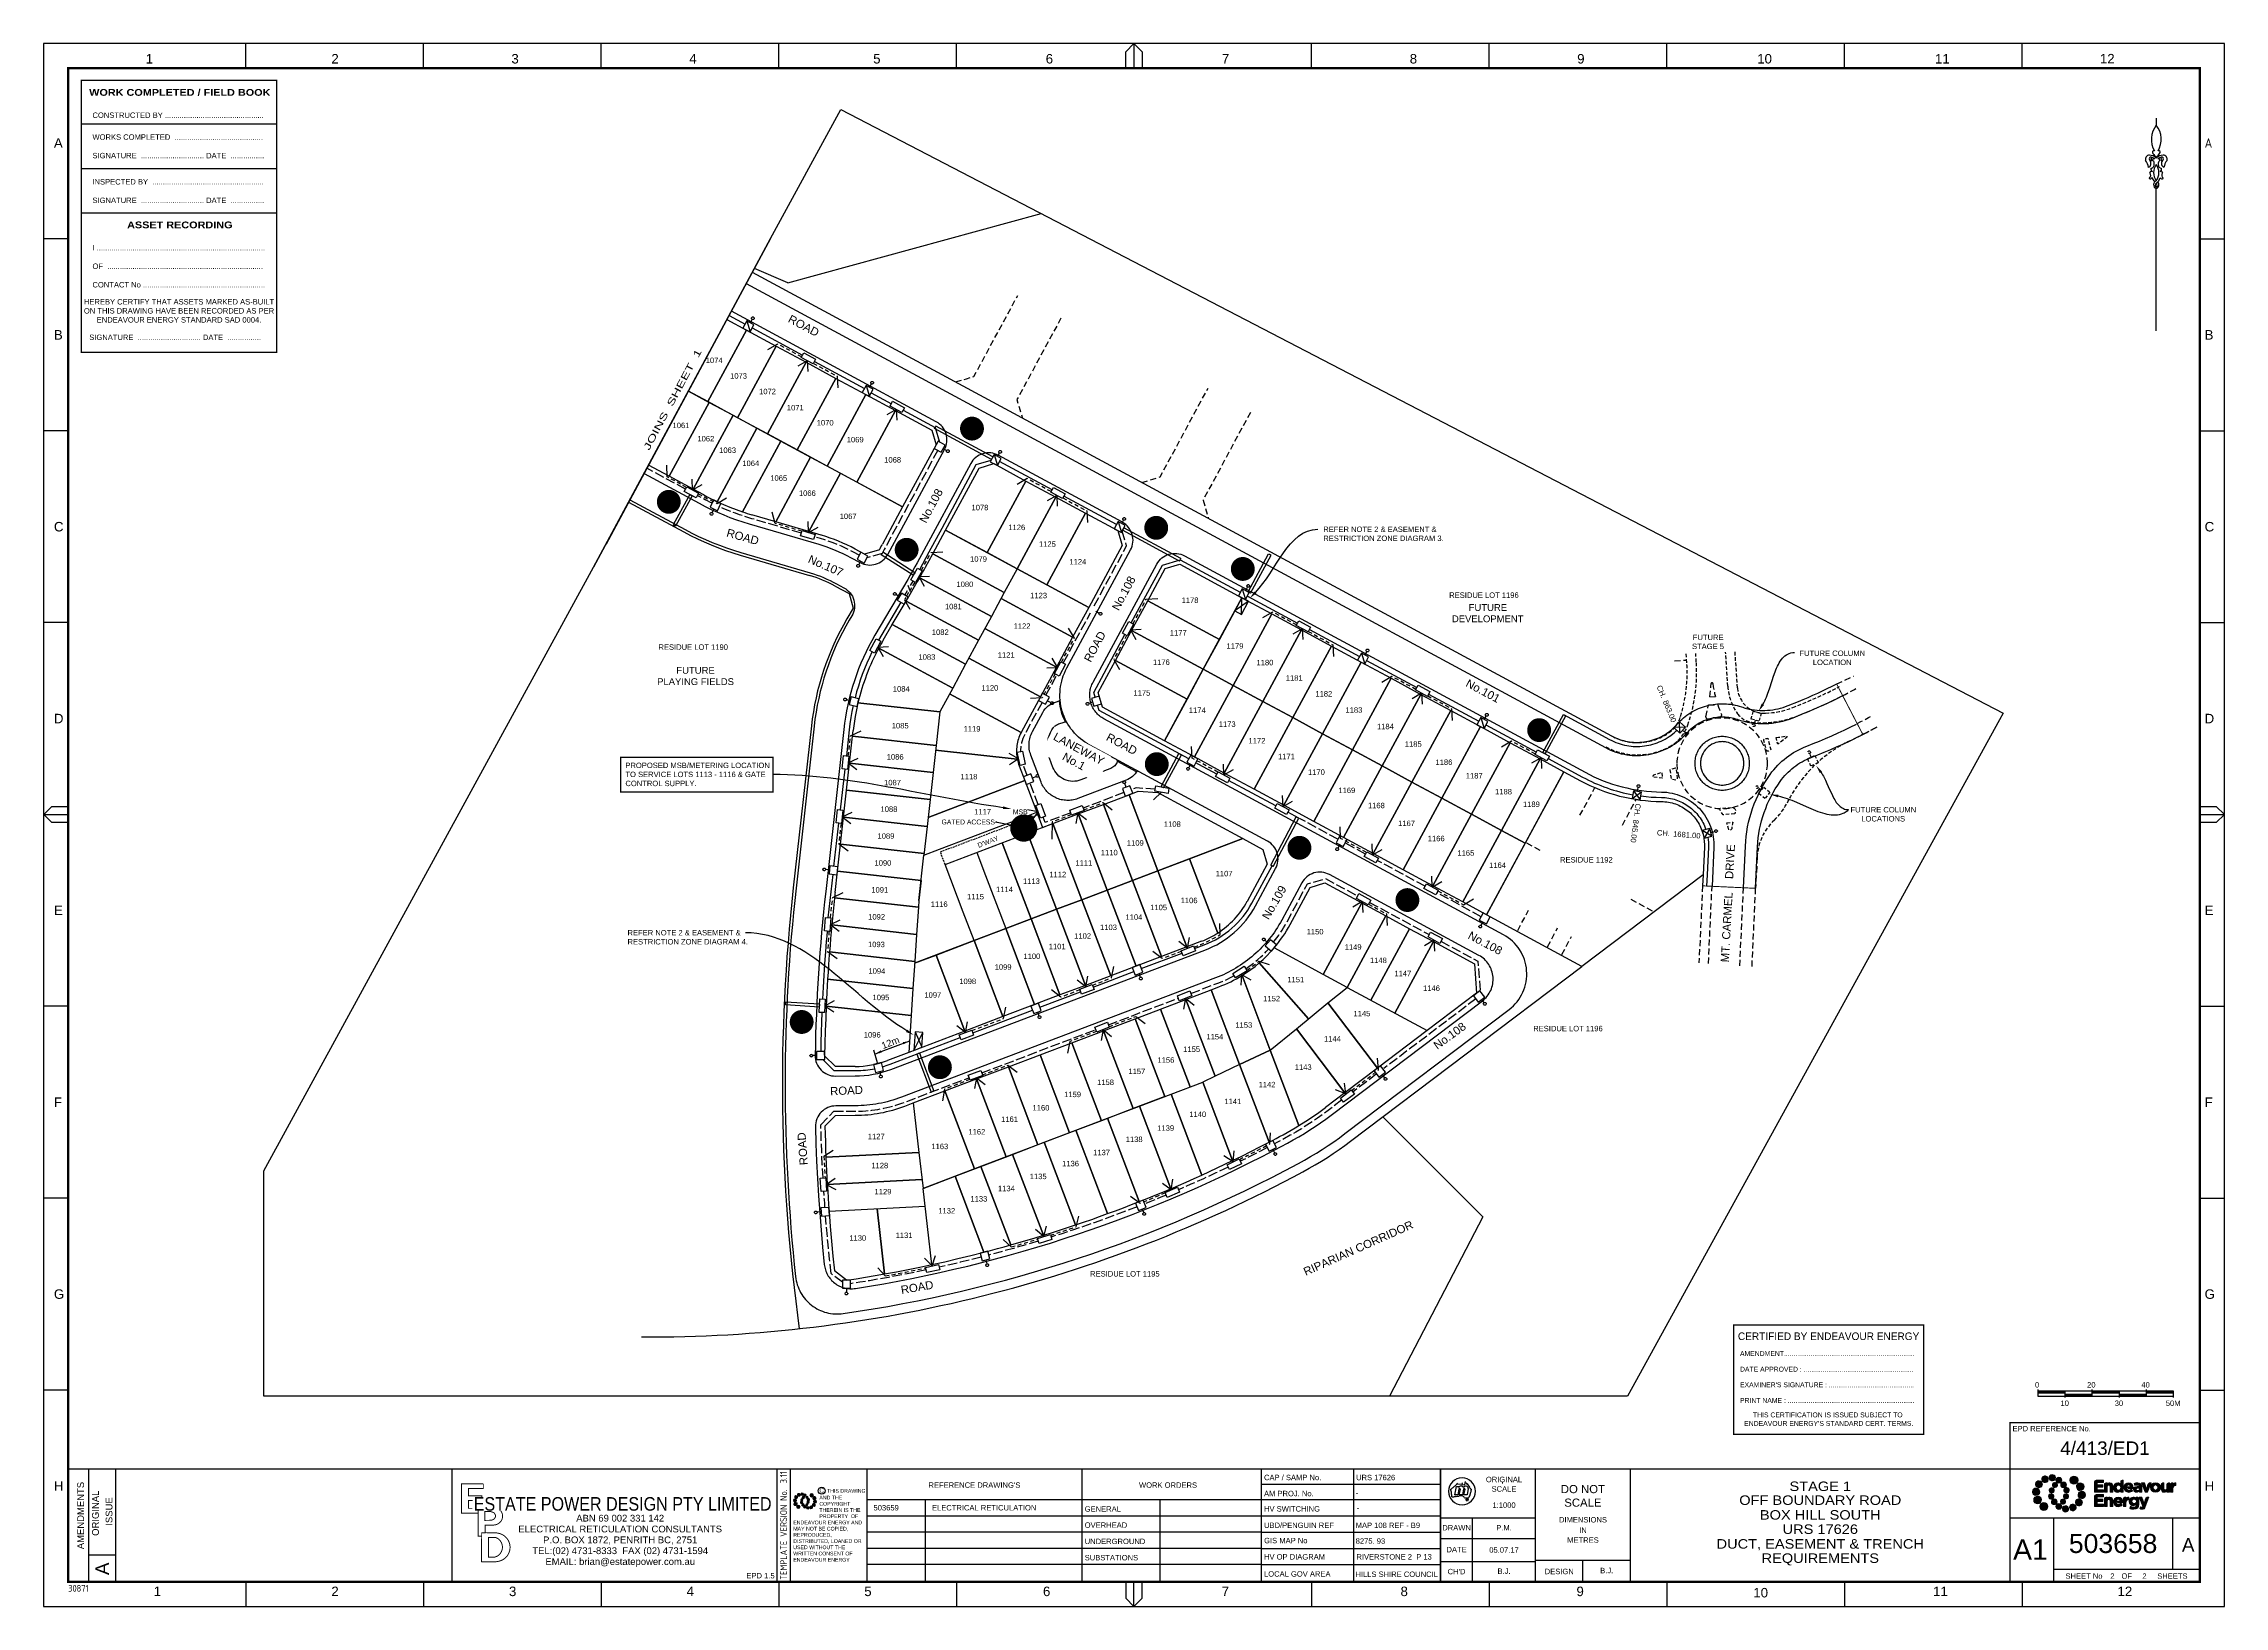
# Paper-space layout 'Duct (2)' of a CAD drawing. Header units: metres. Extents: x -9 to 795, y -5 to 571.
# The model-space entities are those that its viewports show. They can reach past a viewport. Long polylines and large blocks are cut down to what shows.
import ezdxf
from ezdxf import colors
from ezdxf.entities.mleader import LeaderData, LeaderLine
from ezdxf.enums import TextEntityAlignment as Align
from ezdxf.math import Vec2, Vec3

# ---------------------------------------------------------------- set-up
doc = ezdxf.new("R2010")
doc.units = ezdxf.units.M
doc.header["$LTSCALE"] = 0.7
for name, pattern in [('Dash', [5, 3, -2]), ('DASHED', [19.05, 12.7, -6.35]), ('DIVIDE', [31.75, 12.7, -6.35, 0, -6.35, 0, -6.35]), ('IE Trench LV', [6.5, 5, -1.5])]:
    doc.linetypes.add(name, pattern=pattern)
doc.layers.get('0').update_dxf_attribs({"color": 6})
for name, color, linetype in [('_User Miscellaneous1', 3, 'Continuous'), ('_User Miscellaneous10', 8, 'Continuous'), ('_User Miscellaneous3', 11, 'Continuous'), ('_User Miscellaneous4', 7, 'Continuous'), ('_User Miscellaneous7', 150, 'Continuous'), ('_User Miscellaneous8', 7, 'Continuous'), ('_User Miscellaneous9', 8, 'Continuous'), ('_User_HV_Exist', 7, 'Continuous'), ('Cadastre Developer_SP_NEW', 4, 'Continuous'), ('Cadastre Land Parcels_SP_EXT', 4, 'Continuous'), ('Cadastre Roads_SP_NEW', 8, 'Continuous'), ('Duct_SP_NEW', 2, 'Continuous'), ('Notes', 7, 'Continuous'), ('Services_SP_NEW_UG', 2, 'Continuous'), ('Sub_SP_NEW', 2, 'Continuous'), ('SupportsUG_SP_LV_NEW', 2, 'Continuous'), ('SupportsUG_SP_LV_SL_NEW', 2, 'Continuous'), ('Trench_SP_NEW', 2, 'Continuous')]:
    doc.layers.add(name, color=color, linetype=linetype)
doc.layers.add('_User Miscellaneous5', color=7, linetype='Continuous', lineweight=35)
doc.layers.add('Viewports', color=8, linetype='Continuous', plot=False)
doc.styles.add('ARIAL', font='arial.ttf', dxfattribs={"height": 2})
doc.styles.add('ARIAL 2.5', font='arial.ttf', dxfattribs={"height": 2.5})
doc.styles.add('ARIAL 3.0', font='arial.ttf', dxfattribs={"height": 3})
doc.styles.add('iecISOCP', font='isocp.shx')
doc.styles.add('POLE_LABEL', font='arial.ttf')
doc.styles.add('SL_LABEL', font='arial.ttf')
doc.styles.get("Standard").update_dxf_attribs({"font": 'arial.ttf'})
doc.styles.add('style1', font='iso3098b.shx')
doc.styles.add('STYLE2', font='')
doc.styles.get('STYLE2').set_extended_font_data('Arial Black')
doc.linetypes.add('IE Trench HV', pattern='A,8,-2,["/",style1,S=2.5,R=0,X=0.1,Y=-1],-4.5', length=14.5)

# ---------------------------------------------------------------- blocks, each defined once
blk = doc.blocks.new('EE_LOGO_SMALL')
at = {"layer": 'Notes'}
h = blk.add_hatch(color=256, dxfattribs=at)
edge = h.paths.add_edge_path()
edge.add_spline(control_points=[(-8.4, 2), (-9.2, 2), (-9.8, 1.4), (-9.8, 0.7), (-9.9, -0.1), (-9.3, -0.7), (-8.6, -0.8), (-7.8, -0.8), (-7.2, -0.2), (-7.1, 0.5), (-7.1, 1.3), (-7.7, 1.9), (-8.4, 2)], knot_values=[0, 0, 0, 0, 1, 1, 1, 2, 2, 2, 3, 3, 3, 4, 4, 4, 4], degree=3, periodic=0)
h = blk.add_hatch(color=256, dxfattribs=at)
edge = h.paths.add_edge_path()
edge.add_spline(control_points=[(-6.8, 4.5), (-7.4, 4.8), (-8.2, 4.6), (-8.6, 4), (-8.9, 3.4), (-8.7, 2.6), (-8.1, 2.2), (-7.5, 1.9), (-6.7, 2.1), (-6.3, 2.7), (-6, 3.3), (-6.2, 4.1), (-6.8, 4.5)], knot_values=[0, 0, 0, 0, 1, 1, 1, 2, 2, 2, 3, 3, 3, 4, 4, 4, 4], degree=3, periodic=0)
h = blk.add_hatch(color=256, dxfattribs=at)
edge = h.paths.add_edge_path()
edge.add_spline(control_points=[(-4.2, 5.9), (-4.6, 6.5), (-5.3, 6.6), (-5.9, 6.3), (-6.4, 5.9), (-6.6, 5.1), (-6.2, 4.6), (-5.9, 4), (-5.1, 3.8), (-4.6, 4.2), (-4, 4.6), (-3.8, 5.3), (-4.2, 5.9)], knot_values=[0, 0, 0, 0, 1, 1, 1, 2, 2, 2, 3, 3, 3, 4, 4, 4, 4], degree=3, periodic=0)
h = blk.add_hatch(color=256, dxfattribs=at)
edge = h.paths.add_edge_path()
edge.add_spline(control_points=[(-1.3, 5.9), (-1.4, 6.5), (-2, 7), (-2.6, 6.9), (-3.3, 6.9), (-3.7, 6.3), (-3.7, 5.6), (-3.6, 5), (-3, 4.5), (-2.4, 4.6), (-1.7, 4.7), (-1.3, 5.2), (-1.3, 5.9)], knot_values=[0, 0, 0, 0, 1, 1, 1, 2, 2, 2, 3, 3, 3, 4, 4, 4, 4], degree=3, periodic=0)
h = blk.add_hatch(color=256, dxfattribs=at)
edge = h.paths.add_edge_path()
edge.add_spline(control_points=[(-2.5, 2.1), (-3, 2.2), (-3.5, 1.9), (-3.6, 1.3), (-3.7, 0.8), (-3.4, 0.3), (-2.9, 0.2), (-2.4, 0.1), (-1.9, 0.4), (-1.8, 0.9), (-1.7, 1.5), (-2, 2), (-2.5, 2.1)], knot_values=[0, 0, 0, 0, 1, 1, 1, 2, 2, 2, 3, 3, 3, 4, 4, 4, 4], degree=3, periodic=0)
h = blk.add_hatch(color=256, dxfattribs=at)
edge = h.paths.add_edge_path()
edge.add_spline(control_points=[(1, 4.9), (1, 4.3), (0.5, 3.8), (-0.1, 3.8), (-0.7, 3.8), (-1.2, 4.3), (-1.2, 4.9), (-1.2, 5.5), (-0.7, 6), (-0.1, 6), (0.5, 6), (1, 5.5), (1, 4.9)], knot_values=[0, 0, 0, 0, 1, 1, 1, 2, 2, 2, 3, 3, 3, 4, 4, 4, 4], degree=3, periodic=0)
edge = h.paths.add_edge_path()
edge.add_spline(control_points=[(-1.4, 4), (-1.9, 4.1), (-2.4, 3.8), (-2.5, 3.3), (-2.6, 2.7), (-2.3, 2.2), (-1.8, 2.1), (-1.3, 2), (-0.7, 2.3), (-0.6, 2.9), (-0.5, 3.4), (-0.9, 3.9), (-1.4, 4)], knot_values=[0, 0, 0, 0, 1, 1, 1, 2, 2, 2, 3, 3, 3, 4, 4, 4, 4], degree=3, periodic=0)
h = blk.add_hatch(color=256, dxfattribs=at)
edge = h.paths.add_edge_path()
edge.add_spline(control_points=[(2.3, 2.4), (2.8, 2.8), (2.8, 3.4), (2.4, 3.9), (2, 4.3), (1.4, 4.3), (0.9, 3.9), (0.5, 3.6), (0.5, 2.9), (0.9, 2.5), (1.2, 2), (1.9, 2), (2.3, 2.4)], knot_values=[0, 0, 0, 0, 1, 1, 1, 2, 2, 2, 3, 3, 3, 4, 4, 4, 4], degree=3, periodic=0)
edge = h.paths.add_edge_path()
edge.add_spline(control_points=[(1, 4.9), (1, 4.3), (0.5, 3.8), (-0.1, 3.8), (-0.7, 3.8), (-1.2, 4.3), (-1.2, 4.9), (-1.2, 5.5), (-0.7, 6), (-0.1, 6), (0.5, 6), (1, 5.5), (1, 4.9)], knot_values=[0, 0, 0, 0, 1, 1, 1, 2, 2, 2, 3, 3, 3, 4, 4, 4, 4], degree=3, periodic=0)
h = blk.add_hatch(color=256, dxfattribs=at)
edge = h.paths.add_edge_path()
edge.add_spline(control_points=[(1, 4.9), (1, 4.3), (0.5, 3.8), (-0.1, 3.8), (-0.7, 3.8), (-1.2, 4.3), (-1.2, 4.9), (-1.2, 5.5), (-0.7, 6), (-0.1, 6), (0.5, 6), (1, 5.5), (1, 4.9)], knot_values=[0, 0, 0, 0, 1, 1, 1, 2, 2, 2, 3, 3, 3, 4, 4, 4, 4], degree=3, periodic=0)
edge = h.paths.add_edge_path(flags=16)
edge.add_spline(control_points=[(1, 4.9), (1, 4.3), (0.5, 3.8), (-0.1, 3.8), (-0.7, 3.8), (-1.2, 4.3), (-1.2, 4.9), (-1.2, 5.5), (-0.7, 6), (-0.1, 6), (0.5, 6), (1, 5.5), (1, 4.9)], knot_values=[0, 0, 0, 0, 1, 1, 1, 2, 2, 2, 3, 3, 3, 4, 4, 4, 4], degree=3, periodic=0)
h = blk.add_hatch(color=256, dxfattribs=at)
edge = h.paths.add_edge_path()
edge.add_spline(control_points=[(3, 0.2), (3.5, 0.3), (3.8, 0.9), (3.7, 1.4), (3.6, 1.9), (3, 2.3), (2.5, 2.1), (1.9, 2), (1.6, 1.4), (1.8, 0.9), (1.9, 0.4), (2.5, 0.1), (3, 0.2)], knot_values=[0, 0, 0, 0, 1, 1, 1, 2, 2, 2, 3, 3, 3, 4, 4, 4, 4], degree=3, periodic=0)
h = blk.add_hatch(color=256, dxfattribs=at)
edge = h.paths.add_edge_path()
edge.add_spline(control_points=[(7, 4.9), (7, 4), (6.3, 3.4), (5.5, 3.4), (4.6, 3.4), (4, 4), (4, 4.9), (4, 5.7), (4.6, 6.4), (5.5, 6.4), (6.3, 6.4), (7, 5.7), (7, 4.9)], knot_values=[0, 0, 0, 0, 1, 1, 1, 2, 2, 2, 3, 3, 3, 4, 4, 4, 4], degree=3, periodic=0)
h = blk.add_hatch(color=256, dxfattribs=at)
edge = h.paths.add_edge_path()
edge.add_spline(control_points=[(8.4, 1.1), (9.1, 1.5), (9.4, 2.3), (9.1, 3), (8.8, 3.7), (7.9, 4.1), (7.2, 3.8), (6.5, 3.4), (6.2, 2.6), (6.5, 1.9), (6.8, 1.2), (7.7, 0.8), (8.4, 1.1)], knot_values=[0, 0, 0, 0, 1, 1, 1, 2, 2, 2, 3, 3, 3, 4, 4, 4, 4], degree=3, periodic=0)
h = blk.add_hatch(color=256, dxfattribs=at)
edge = h.paths.add_edge_path()
edge.add_spline(control_points=[(8.3, -1.9), (9, -1.9), (9.7, -1.4), (9.7, -0.6), (9.7, 0.1), (9.2, 0.8), (8.4, 0.8), (7.7, 0.8), (7, 0.3), (7, -0.5), (6.9, -1.2), (7.5, -1.9), (8.3, -1.9)], knot_values=[0, 0, 0, 0, 1, 1, 1, 2, 2, 2, 3, 3, 3, 4, 4, 4, 4], degree=3, periodic=0)
h = blk.add_hatch(color=256, dxfattribs=at)
edge = h.paths.add_edge_path()
edge.add_spline(control_points=[(-8.5, -1.1), (-9.2, -1.4), (-9.6, -2.3), (-9.3, -3), (-8.9, -3.7), (-8.1, -4), (-7.4, -3.7), (-6.7, -3.4), (-6.3, -2.5), (-6.6, -1.8), (-7, -1.1), (-7.8, -0.8), (-8.5, -1.1)], knot_values=[0, 0, 0, 0, 1, 1, 1, 2, 2, 2, 3, 3, 3, 4, 4, 4, 4], degree=3, periodic=0)
h = blk.add_hatch(color=256, dxfattribs=at)
edge = h.paths.add_edge_path()
edge.add_spline(control_points=[(-7.1, -4.8), (-7.1, -4), (-6.5, -3.3), (-5.6, -3.3), (-4.8, -3.3), (-4.1, -4), (-4.1, -4.8), (-4.1, -5.7), (-4.8, -6.3), (-5.6, -6.3), (-6.5, -6.3), (-7.1, -5.7), (-7.1, -4.8)], knot_values=[0, 0, 0, 0, 1, 1, 1, 2, 2, 2, 3, 3, 3, 4, 4, 4, 4], degree=3, periodic=0)
h = blk.add_hatch(color=256, dxfattribs=at)
edge = h.paths.add_edge_path()
edge.add_spline(control_points=[(-3.1, -0.2), (-3.7, -0.3), (-4, -0.8), (-3.8, -1.4), (-3.7, -1.9), (-3.2, -2.2), (-2.6, -2.1), (-2.1, -1.9), (-1.8, -1.4), (-1.9, -0.9), (-2.1, -0.3), (-2.6, 0), (-3.1, -0.2)], knot_values=[0, 0, 0, 0, 1, 1, 1, 2, 2, 2, 3, 3, 3, 4, 4, 4, 4], degree=3, periodic=0)
h = blk.add_hatch(color=256, dxfattribs=at)
edge = h.paths.add_edge_path()
edge.add_spline(control_points=[(-2.5, -2.3), (-2.9, -2.7), (-3, -3.4), (-2.6, -3.8), (-2.2, -4.2), (-1.5, -4.3), (-1.1, -3.9), (-0.7, -3.5), (-0.6, -2.8), (-1, -2.4), (-1.4, -2), (-2, -1.9), (-2.5, -2.3)], knot_values=[0, 0, 0, 0, 1, 1, 1, 2, 2, 2, 3, 3, 3, 4, 4, 4, 4], degree=3, periodic=0)
h = blk.add_hatch(color=256, dxfattribs=at)
edge = h.paths.add_edge_path()
edge.add_spline(control_points=[(-1.2, -4.8), (-1.2, -4.2), (-0.7, -3.7), (-0.1, -3.7), (0.5, -3.7), (1, -4.2), (1, -4.8), (1, -5.4), (0.5, -5.9), (-0.1, -5.9), (-0.7, -5.9), (-1.2, -5.4), (-1.2, -4.8)], knot_values=[0, 0, 0, 0, 1, 1, 1, 2, 2, 2, 3, 3, 3, 4, 4, 4, 4], degree=3, periodic=0)
h = blk.add_hatch(color=256, dxfattribs=at)
edge = h.paths.add_edge_path()
edge.add_spline(control_points=[(1.2, -3.9), (1.7, -4.1), (2.2, -3.7), (2.3, -3.2), (2.5, -2.7), (2.1, -2.2), (1.6, -2.1), (1.1, -2), (0.6, -2.3), (0.5, -2.8), (0.4, -3.3), (0.7, -3.8), (1.2, -3.9)], knot_values=[0, 0, 0, 0, 1, 1, 1, 2, 2, 2, 3, 3, 3, 4, 4, 4, 4], degree=3, periodic=0)
h = blk.add_hatch(color=256, dxfattribs=at)
edge = h.paths.add_edge_path()
edge.add_spline(control_points=[(1.2, -5.8), (1.3, -6.5), (1.8, -6.9), (2.5, -6.9), (3.1, -6.8), (3.6, -6.2), (3.5, -5.6), (3.4, -5), (2.9, -4.5), (2.2, -4.6), (1.6, -4.6), (1.1, -5.2), (1.2, -5.8)], knot_values=[0, 0, 0, 0, 1, 1, 1, 2, 2, 2, 3, 3, 3, 4, 4, 4, 4], degree=3, periodic=0)
h = blk.add_hatch(color=256, dxfattribs=at)
edge = h.paths.add_edge_path()
edge.add_spline(control_points=[(2.4, -2), (2.9, -2.1), (3.4, -1.8), (3.5, -1.3), (3.6, -0.8), (3.3, -0.3), (2.8, -0.2), (2.2, -0.1), (1.7, -0.4), (1.6, -0.9), (1.5, -1.4), (1.8, -1.9), (2.4, -2)], knot_values=[0, 0, 0, 0, 1, 1, 1, 2, 2, 2, 3, 3, 3, 4, 4, 4, 4], degree=3, periodic=0)
h = blk.add_hatch(color=256, dxfattribs=at)
edge = h.paths.add_edge_path()
edge.add_spline(control_points=[(4, -5.8), (4.4, -6.4), (5.2, -6.6), (5.7, -6.2), (6.3, -5.8), (6.5, -5.1), (6.1, -4.5), (5.7, -4), (5, -3.8), (4.4, -4.2), (3.8, -4.5), (3.7, -5.3), (4, -5.8)], knot_values=[0, 0, 0, 0, 1, 1, 1, 2, 2, 2, 3, 3, 3, 4, 4, 4, 4], degree=3, periodic=0)
h = blk.add_hatch(color=256, dxfattribs=at)
edge = h.paths.add_edge_path()
edge.add_spline(control_points=[(6.7, -4.4), (7.3, -4.8), (8.1, -4.6), (8.4, -4), (8.8, -3.3), (8.6, -2.6), (8, -2.2), (7.3, -1.8), (6.6, -2.1), (6.2, -2.7), (5.8, -3.3), (6, -4.1), (6.7, -4.4)], knot_values=[0, 0, 0, 0, 1, 1, 1, 2, 2, 2, 3, 3, 3, 4, 4, 4, 4], degree=3, periodic=0)
at = {"layer": 'Notes', "lineweight": 0}
for points in [[(1.8, 2.1), (1.8, 2.1)], [(-2, -2.1), (-2, -2.1)]]:
    blk.add_lwpolyline(points, dxfattribs=at)
for points in [[(-8.4, 2), (-9.2, 2), (-9.8, 1.4), (-9.8, 0.7), (-9.9, -0.1), (-9.3, -0.7), (-8.6, -0.8), (-7.8, -0.8), (-7.2, -0.2), (-7.1, 0.5), (-7.1, 1.3), (-7.7, 1.9), (-8.4, 2)], [(-6.8, 4.5), (-7.4, 4.8), (-8.2, 4.6), (-8.6, 4), (-8.9, 3.4), (-8.7, 2.6), (-8.1, 2.2), (-7.5, 1.9), (-6.7, 2.1), (-6.3, 2.7), (-6, 3.3), (-6.2, 4.1), (-6.8, 4.5)], [(-4.2, 5.9), (-4.6, 6.5), (-5.3, 6.6), (-5.9, 6.3), (-6.4, 5.9), (-6.6, 5.1), (-6.2, 4.6), (-5.9, 4), (-5.1, 3.8), (-4.6, 4.2), (-4, 4.6), (-3.8, 5.3), (-4.2, 5.9)], [(-1.3, 5.9), (-1.4, 6.5), (-2, 7), (-2.6, 6.9), (-3.3, 6.9), (-3.7, 6.3), (-3.7, 5.6), (-3.6, 5), (-3, 4.5), (-2.4, 4.6), (-1.7, 4.7), (-1.3, 5.2), (-1.3, 5.9)], [(-2.5, 2.1), (-3, 2.2), (-3.5, 1.9), (-3.6, 1.3), (-3.7, 0.8), (-3.4, 0.3), (-2.9, 0.2), (-2.4, 0.1), (-1.9, 0.4), (-1.8, 0.9), (-1.7, 1.5), (-2, 2), (-2.5, 2.1)], [(-1.4, 4), (-1.9, 4.1), (-2.4, 3.8), (-2.5, 3.3), (-2.6, 2.7), (-2.3, 2.2), (-1.8, 2.1), (-1.3, 2), (-0.7, 2.3), (-0.6, 2.9), (-0.5, 3.4), (-0.9, 3.9), (-1.4, 4)], [(1, 4.9), (1, 4.3), (0.5, 3.8), (-0.1, 3.8), (-0.7, 3.8), (-1.2, 4.3), (-1.2, 4.9), (-1.2, 5.5), (-0.7, 6), (-0.1, 6), (0.5, 6), (1, 5.5), (1, 4.9)], [(1, 4.9), (1, 4.3), (0.5, 3.8), (-0.1, 3.8), (-0.7, 3.8), (-1.2, 4.3), (-1.2, 4.9), (-1.2, 5.5), (-0.7, 6), (-0.1, 6), (0.5, 6), (1, 5.5), (1, 4.9)], [(2.3, 2.4), (2.8, 2.8), (2.8, 3.4), (2.4, 3.9), (2, 4.3), (1.4, 4.3), (0.9, 3.9), (0.5, 3.6), (0.5, 2.9), (0.9, 2.5), (1.2, 2), (1.9, 2), (2.3, 2.4)], [(3, 0.2), (3.5, 0.3), (3.8, 0.9), (3.7, 1.4), (3.6, 1.9), (3, 2.3), (2.5, 2.1), (1.9, 2), (1.6, 1.4), (1.8, 0.9), (1.9, 0.4), (2.5, 0.1), (3, 0.2)], [(7, 4.9), (7, 4), (6.3, 3.4), (5.5, 3.4), (4.6, 3.4), (4, 4), (4, 4.9), (4, 5.7), (4.6, 6.4), (5.5, 6.4), (6.3, 6.4), (7, 5.7), (7, 4.9)], [(8.4, 1.1), (9.1, 1.5), (9.4, 2.3), (9.1, 3), (8.8, 3.7), (7.9, 4.1), (7.2, 3.8), (6.5, 3.4), (6.2, 2.6), (6.5, 1.9), (6.8, 1.2), (7.7, 0.8), (8.4, 1.1)], [(8.3, -1.9), (9, -1.9), (9.7, -1.4), (9.7, -0.6), (9.7, 0.1), (9.2, 0.8), (8.4, 0.8), (7.7, 0.8), (7, 0.3), (7, -0.5), (6.9, -1.2), (7.5, -1.9), (8.3, -1.9)], [(-8.5, -1.1), (-9.2, -1.4), (-9.6, -2.3), (-9.3, -3), (-8.9, -3.7), (-8.1, -4), (-7.4, -3.7), (-6.7, -3.4), (-6.3, -2.5), (-6.6, -1.8), (-7, -1.1), (-7.8, -0.8), (-8.5, -1.1)], [(-7.1, -4.8), (-7.1, -4), (-6.5, -3.3), (-5.6, -3.3), (-4.8, -3.3), (-4.1, -4), (-4.1, -4.8), (-4.1, -5.7), (-4.8, -6.3), (-5.6, -6.3), (-6.5, -6.3), (-7.1, -5.7), (-7.1, -4.8)], [(-3.1, -0.2), (-3.7, -0.3), (-4, -0.8), (-3.8, -1.4), (-3.7, -1.9), (-3.2, -2.2), (-2.6, -2.1), (-2.1, -1.9), (-1.8, -1.4), (-1.9, -0.9), (-2.1, -0.3), (-2.6, 0), (-3.1, -0.2)], [(-2.5, -2.3), (-2.9, -2.7), (-3, -3.4), (-2.6, -3.8), (-2.2, -4.2), (-1.5, -4.3), (-1.1, -3.9), (-0.7, -3.5), (-0.6, -2.8), (-1, -2.4), (-1.4, -2), (-2, -1.9), (-2.5, -2.3)], [(-1.2, -4.8), (-1.2, -4.2), (-0.7, -3.7), (-0.1, -3.7), (0.5, -3.7), (1, -4.2), (1, -4.8), (1, -5.4), (0.5, -5.9), (-0.1, -5.9), (-0.7, -5.9), (-1.2, -5.4), (-1.2, -4.8)], [(1.2, -3.9), (1.7, -4.1), (2.2, -3.7), (2.3, -3.2), (2.5, -2.7), (2.1, -2.2), (1.6, -2.1), (1.1, -2), (0.6, -2.3), (0.5, -2.8), (0.4, -3.3), (0.7, -3.8), (1.2, -3.9)], [(1.2, -5.8), (1.3, -6.5), (1.8, -6.9), (2.5, -6.9), (3.1, -6.8), (3.6, -6.2), (3.5, -5.6), (3.4, -5), (2.9, -4.5), (2.2, -4.6), (1.6, -4.6), (1.1, -5.2), (1.2, -5.8)], [(2.4, -2), (2.9, -2.1), (3.4, -1.8), (3.5, -1.3), (3.6, -0.8), (3.3, -0.3), (2.8, -0.2), (2.2, -0.1), (1.7, -0.4), (1.6, -0.9), (1.5, -1.4), (1.8, -1.9), (2.4, -2)], [(4, -5.8), (4.4, -6.4), (5.2, -6.6), (5.7, -6.2), (6.3, -5.8), (6.5, -5.1), (6.1, -4.5), (5.7, -4), (5, -3.8), (4.4, -4.2), (3.8, -4.5), (3.7, -5.3), (4, -5.8)], [(6.7, -4.4), (7.3, -4.8), (8.1, -4.6), (8.4, -4), (8.8, -3.3), (8.6, -2.6), (8, -2.2), (7.3, -1.8), (6.6, -2.1), (6.2, -2.7), (5.8, -3.3), (6, -4.1), (6.7, -4.4)]]:
    blk.add_open_spline(points, degree=3, knots=[0, 0, 0, 0, 1, 1, 1, 2, 2, 2, 3, 3, 3, 4, 4, 4, 4], dxfattribs=at)
blk = doc.blocks.new('EE_COPYRIGHT_A1')
at = {"layer": 'Notes'}
blk.add_circle((9.53, -0.82), 1.15, dxfattribs=at)
at = {"xscale": 0.4, "yscale": 0.4, "zscale": 0.4}
blk.add_blockref('EE_LOGO_SMALL', (3.96, -4.29), dxfattribs=at)
at = {"layer": 'Notes', "insert": (0, 0), "char_height": 1.25, "width": 24.1208, "attachment_point": 1, "style": 'ARIAL'}
blk.add_mtext('\\pt8.75;               ^I{\\H1.2x;C } THIS DRAWING\\P\\pi-8.75,l8.75,t8.75,20;       ^IAND THE ^I\\P\\pi0,t8.75;COPYRIGHT\\P\\pi-8.75,t1.25,8.75;^I^ITHEREIN IS THE PROPERTY  OF \\P\\pi0,l0,t1.25;ENDEAVOUR ENERGY AND MAY NOT BE COPIED, REPRODUCED, DISTRIBUTED, LOANED OR USED WITHOUT THE WRITTEN CONSENT OF ENDEAVOUR ENERGY', dxfattribs=at)
blk = doc.blocks.new('A1_FRAME_TITLE')
at = {"layer": '_User Miscellaneous1'}
h = blk.add_hatch(color=256, dxfattribs=at)
edge = h.paths.add_edge_path()
edge.add_spline(control_points=[(734.78, 40.56), (734.04, 40.6), (733.4, 40.03), (733.36, 39.28), (733.31, 38.53), (733.88, 37.89), (734.63, 37.85), (735.38, 37.81), (736.02, 38.38), (736.06, 39.13), (736.1, 39.87), (735.53, 40.51), (734.78, 40.56)], knot_values=[0, 0, 0, 0, 1, 1, 1, 2, 2, 2, 3, 3, 3, 4, 4, 4, 4], degree=3, periodic=0)
h = blk.add_hatch(color=256, dxfattribs=at)
edge = h.paths.add_edge_path()
edge.add_spline(control_points=[(736.39, 43.07), (735.78, 43.43), (734.99, 43.22), (734.63, 42.61), (734.27, 41.99), (734.48, 41.21), (735.09, 40.85), (735.71, 40.49), (736.5, 40.7), (736.85, 41.31), (737.21, 41.93), (737.01, 42.72), (736.39, 43.07)], knot_values=[0, 0, 0, 0, 1, 1, 1, 2, 2, 2, 3, 3, 3, 4, 4, 4, 4], degree=3, periodic=0)
h = blk.add_hatch(color=256, dxfattribs=at)
edge = h.paths.add_edge_path()
edge.add_spline(control_points=[(739, 44.49), (738.64, 45.06), (737.88, 45.23), (737.31, 44.86), (736.75, 44.49), (736.58, 43.74), (736.95, 43.17), (737.32, 42.6), (738.07, 42.44), (738.64, 42.8), (739.21, 43.17), (739.37, 43.93), (739, 44.49)], knot_values=[0, 0, 0, 0, 1, 1, 1, 2, 2, 2, 3, 3, 3, 4, 4, 4, 4], degree=3, periodic=0)
h = blk.add_hatch(color=256, dxfattribs=at)
edge = h.paths.add_edge_path()
edge.add_spline(control_points=[(740.69, 40.68), (740.18, 40.79), (739.68, 40.46), (739.57, 39.95), (739.46, 39.44), (739.78, 38.94), (740.29, 38.83), (740.8, 38.71), (741.31, 39.04), (741.42, 39.55), (741.53, 40.06), (741.2, 40.57), (740.69, 40.68)], knot_values=[0, 0, 0, 0, 1, 1, 1, 2, 2, 2, 3, 3, 3, 4, 4, 4, 4], degree=3, periodic=0)
h = blk.add_hatch(color=256, dxfattribs=at)
edge = h.paths.add_edge_path()
edge.add_spline(control_points=[(741.85, 44.48), (741.78, 45.12), (741.21, 45.59), (740.58, 45.52), (739.94, 45.46), (739.47, 44.89), (739.54, 44.25), (739.6, 43.61), (740.17, 43.15), (740.81, 43.21), (741.45, 43.28), (741.91, 43.84), (741.85, 44.48)], knot_values=[0, 0, 0, 0, 1, 1, 1, 2, 2, 2, 3, 3, 3, 4, 4, 4, 4], degree=3, periodic=0)
h = blk.add_hatch(color=256, dxfattribs=at)
edge = h.paths.add_edge_path()
edge.add_spline(control_points=[(744.21, 43.48), (744.21, 42.88), (743.72, 42.39), (743.12, 42.39), (742.52, 42.39), (742.04, 42.88), (742.04, 43.48), (742.04, 44.08), (742.52, 44.57), (743.12, 44.57), (743.72, 44.57), (744.21, 44.08), (744.21, 43.48)], knot_values=[0, 0, 0, 0, 1, 1, 1, 2, 2, 2, 3, 3, 3, 4, 4, 4, 4], degree=3, periodic=0)
edge = h.paths.add_edge_path()
edge.add_spline(control_points=[(741.83, 42.59), (741.32, 42.7), (740.82, 42.37), (740.71, 41.86), (740.6, 41.35), (740.92, 40.85), (741.43, 40.74), (741.94, 40.63), (742.45, 40.95), (742.56, 41.46), (742.67, 41.97), (742.34, 42.48), (741.83, 42.59)], knot_values=[0, 0, 0, 0, 1, 1, 1, 2, 2, 2, 3, 3, 3, 4, 4, 4, 4], degree=3, periodic=0)
h = blk.add_hatch(color=256, dxfattribs=at)
edge = h.paths.add_edge_path()
edge.add_spline(control_points=[(745.53, 40.98), (745.96, 41.37), (746, 42.03), (745.61, 42.46), (745.23, 42.89), (744.57, 42.93), (744.13, 42.54), (743.7, 42.16), (743.67, 41.49), (744.05, 41.06), (744.44, 40.63), (745.1, 40.59), (745.53, 40.98)], knot_values=[0, 0, 0, 0, 1, 1, 1, 2, 2, 2, 3, 3, 3, 4, 4, 4, 4], degree=3, periodic=0)
edge = h.paths.add_edge_path()
edge.add_spline(control_points=[(744.21, 43.48), (744.21, 42.88), (743.72, 42.39), (743.12, 42.39), (742.52, 42.39), (742.04, 42.88), (742.04, 43.48), (742.04, 44.08), (742.52, 44.57), (743.12, 44.57), (743.72, 44.57), (744.21, 44.08), (744.21, 43.48)], knot_values=[0, 0, 0, 0, 1, 1, 1, 2, 2, 2, 3, 3, 3, 4, 4, 4, 4], degree=3, periodic=0)
h = blk.add_hatch(color=256, dxfattribs=at)
edge = h.paths.add_edge_path()
edge.add_spline(control_points=[(744.21, 43.48), (744.21, 42.88), (743.72, 42.39), (743.12, 42.39), (742.52, 42.39), (742.04, 42.88), (742.04, 43.48), (742.04, 44.08), (742.52, 44.57), (743.12, 44.57), (743.72, 44.57), (744.21, 44.08), (744.21, 43.48)], knot_values=[0, 0, 0, 0, 1, 1, 1, 2, 2, 2, 3, 3, 3, 4, 4, 4, 4], degree=3, periodic=0)
edge = h.paths.add_edge_path(flags=16)
edge.add_spline(control_points=[(744.21, 43.48), (744.21, 42.88), (743.72, 42.39), (743.12, 42.39), (742.52, 42.39), (742.04, 42.88), (742.04, 43.48), (742.04, 44.08), (742.52, 44.57), (743.12, 44.57), (743.72, 44.57), (744.21, 44.08), (744.21, 43.48)], knot_values=[0, 0, 0, 0, 1, 1, 1, 2, 2, 2, 3, 3, 3, 4, 4, 4, 4], degree=3, periodic=0)
h = blk.add_hatch(color=256, dxfattribs=at)
edge = h.paths.add_edge_path()
edge.add_spline(control_points=[(746.18, 38.8), (746.71, 38.94), (747.03, 39.48), (746.89, 40.01), (746.75, 40.55), (746.2, 40.86), (745.67, 40.72), (745.14, 40.58), (744.82, 40.04), (744.96, 39.51), (745.1, 38.98), (745.65, 38.66), (746.18, 38.8)], knot_values=[0, 0, 0, 0, 1, 1, 1, 2, 2, 2, 3, 3, 3, 4, 4, 4, 4], degree=3, periodic=0)
h = blk.add_hatch(color=256, dxfattribs=at)
edge = h.paths.add_edge_path()
edge.add_spline(control_points=[(750.19, 43.48), (750.19, 42.65), (749.51, 41.97), (748.68, 41.97), (747.84, 41.97), (747.17, 42.65), (747.17, 43.48), (747.17, 44.31), (747.84, 44.99), (748.68, 44.99), (749.51, 44.99), (750.19, 44.31), (750.19, 43.48)], knot_values=[0, 0, 0, 0, 1, 1, 1, 2, 2, 2, 3, 3, 3, 4, 4, 4, 4], degree=3, periodic=0)
h = blk.add_hatch(color=256, dxfattribs=at)
edge = h.paths.add_edge_path()
edge.add_spline(control_points=[(751.57, 39.75), (752.29, 40.06), (752.62, 40.91), (752.3, 41.63), (751.98, 42.35), (751.14, 42.67), (750.42, 42.36), (749.7, 42.04), (749.37, 41.2), (749.69, 40.48), (750.01, 39.76), (750.85, 39.43), (751.57, 39.75)], knot_values=[0, 0, 0, 0, 1, 1, 1, 2, 2, 2, 3, 3, 3, 4, 4, 4, 4], degree=3, periodic=0)
h = blk.add_hatch(color=256, dxfattribs=at)
edge = h.paths.add_edge_path()
edge.add_spline(control_points=[(756.27, 39.06), (756.27, 39.06), (756.27, 42.87), (756.27, 42.92), (756.27, 42.96), (756.27, 43.48), (756.83, 43.48), (757.38, 43.48), (759.63, 43.48), (759.63, 43.48), (759.63, 43.48), (759.63, 42.61), (759.63, 42.61), (759.63, 42.61), (757.24, 42.61), (757.24, 42.61), (757.24, 42.61), (757.24, 41.72), (757.24, 41.72), (757.24, 41.72), (759.32, 41.72), (759.32, 41.72), (759.32, 41.72), (759.32, 40.85), (759.32, 40.85), (759.32, 40.85), (757.24, 40.85), (757.24, 40.85), (757.24, 40.85), (757.24, 39.92), (757.24, 39.92), (757.24, 39.92), (759.63, 39.92), (759.63, 39.92), (759.63, 39.92), (759.63, 39.06), (759.63, 39.06), (759.63, 39.06), (756.27, 39.06), (756.27, 39.06)], knot_values=[0, 0, 0, 0, 1, 1, 1, 2, 2, 2, 3, 3, 3, 4, 4, 4, 5, 5, 5, 6, 6, 6, 7, 7, 7, 8, 8, 8, 9, 9, 9, 10, 10, 10, 11, 11, 11, 12, 12, 12, 13, 13, 13, 13], degree=3, periodic=0)
h = blk.add_hatch(color=256, dxfattribs=at)
edge = h.paths.add_edge_path()
edge.add_spline(control_points=[(762.06, 39.06), (762.06, 39.06), (762.06, 40.95), (762.06, 40.95), (762.06, 41.4), (761.85, 41.64), (761.48, 41.64), (761.12, 41.64), (760.88, 41.4), (760.88, 40.95), (760.88, 40.95), (760.88, 39.06), (760.88, 39.06), (760.88, 39.06), (759.92, 39.06), (759.92, 39.06), (759.92, 39.06), (759.93, 41.83), (759.92, 41.89), (759.92, 41.95), (759.92, 42.44), (760.48, 42.44), (760.88, 42.44), (760.88, 42.44), (760.88, 42.44), (760.88, 42.44), (760.88, 41.96), (760.88, 41.96), (761.11, 42.25), (761.39, 42.51), (761.88, 42.51), (762.6, 42.51), (763.02, 42.03), (763.02, 41.25), (763.02, 41.25), (763.02, 39.06), (763.02, 39.06), (763.02, 39.06), (762.06, 39.06), (762.06, 39.06)], knot_values=[0, 0, 0, 0, 1, 1, 1, 2, 2, 2, 3, 3, 3, 4, 4, 4, 5, 5, 5, 6, 6, 6, 7, 7, 7, 8, 8, 8, 9, 9, 9, 10, 10, 10, 11, 11, 11, 12, 12, 12, 13, 13, 13, 13], degree=3, periodic=0)
h = blk.add_hatch(color=256, dxfattribs=at)
edge = h.paths.add_edge_path(flags=16)
edge.add_spline(control_points=[(765.92, 40.75), (765.92, 41.31), (765.55, 41.69), (765.1, 41.69), (764.65, 41.69), (764.27, 41.32), (764.27, 40.75), (764.27, 40.75), (764.27, 40.74), (764.27, 40.74), (764.27, 40.18), (764.65, 39.8), (765.1, 39.8), (765.55, 39.8), (765.92, 40.18), (765.92, 40.74), (765.92, 40.74), (765.92, 40.75), (765.92, 40.75)], knot_values=[0, 0, 0, 0, 1, 1, 1, 2, 2, 2, 3, 3, 3, 4, 4, 4, 5, 5, 5, 6, 6, 6, 6], degree=3, periodic=0)
edge = h.paths.add_edge_path()
edge.add_spline(control_points=[(765.91, 39.06), (765.91, 39.06), (765.91, 39.54), (765.91, 39.54), (765.67, 39.22), (765.35, 38.99), (764.85, 38.99), (764.06, 38.99), (763.31, 39.61), (763.31, 40.74), (763.31, 40.74), (763.31, 40.75), (763.31, 40.75), (763.31, 41.88), (764.05, 42.5), (764.85, 42.5), (765.36, 42.5), (765.68, 42.27), (765.91, 42), (765.91, 42), (765.91, 42.88), (765.91, 42.92), (765.91, 42.96), (765.91, 43.48), (766.46, 43.48), (766.85, 43.48), (766.87, 43.48), (766.87, 43.48), (766.87, 43.48), (766.87, 39.06), (766.87, 39.06), (766.87, 39.06), (765.91, 39.06), (765.91, 39.06)], knot_values=[0, 0, 0, 0, 1, 1, 1, 2, 2, 2, 3, 3, 3, 4, 4, 4, 5, 5, 5, 6, 6, 6, 7, 7, 7, 8, 8, 8, 9, 9, 9, 10, 10, 10, 11, 11, 11, 11], degree=3, periodic=0)
h = blk.add_hatch(color=256, dxfattribs=at)
edge = h.paths.add_edge_path()
edge.add_spline(control_points=[(768.81, 42.51), (767.82, 42.51), (767.13, 41.71), (767.13, 40.75), (767.13, 40.75), (767.13, 40.73), (767.13, 40.73), (767.13, 39.7), (767.89, 38.99), (768.9, 38.99), (769.52, 38.99), (769.97, 39.22), (770.29, 39.62), (770.29, 39.62), (769.74, 40.1), (769.74, 40.1), (769.47, 39.86), (769.24, 39.76), (768.92, 39.76), (768.45, 39.75), (768.12, 40.11), (768.08, 40.48), (768.04, 40.8), (768.05, 40.91), (768.07, 41.05), (768.14, 41.47), (768.41, 41.74), (768.81, 41.74), (769.21, 41.74), (769.46, 41.45), (769.52, 41.02), (769.52, 41.02), (768.26, 41.02), (768.26, 41.02), (768.26, 41.02), (768.24, 40.42), (768.76, 40.42), (769.29, 40.42), (770.44, 40.42), (770.44, 40.42), (770.45, 40.51), (770.46, 40.56), (770.46, 40.66), (770.46, 40.66), (770.46, 40.67), (770.46, 40.67), (770.46, 41.63), (769.94, 42.51), (768.81, 42.51)], knot_values=[0, 0, 0, 0, 1, 1, 1, 2, 2, 2, 3, 3, 3, 4, 4, 4, 5, 5, 5, 6, 6, 6, 7, 7, 7, 8, 8, 8, 9, 9, 9, 10, 10, 10, 11, 11, 11, 12, 12, 12, 13, 13, 13, 14, 14, 14, 15, 15, 15, 16, 16, 16, 16], degree=3, periodic=0)
h = blk.add_hatch(color=256, dxfattribs=at)
edge = h.paths.add_edge_path(flags=16)
edge.add_spline(control_points=[(772.81, 40.42), (772.65, 40.5), (772.44, 40.55), (772.2, 40.55), (771.79, 40.55), (771.54, 40.38), (771.54, 40.08), (771.54, 40.08), (771.54, 40.07), (771.54, 40.07), (771.54, 39.81), (771.75, 39.66), (772.06, 39.66), (772.51, 39.66), (772.81, 39.9), (772.81, 40.25), (772.81, 40.25), (772.81, 40.42), (772.81, 40.42)], knot_values=[0, 0, 0, 0, 1, 1, 1, 2, 2, 2, 3, 3, 3, 4, 4, 4, 5, 5, 5, 6, 6, 6, 6], degree=3, periodic=0)
edge = h.paths.add_edge_path()
edge.add_spline(control_points=[(772.8, 39.06), (772.8, 39.06), (772.8, 39.42), (772.8, 39.42), (772.56, 39.17), (772.24, 39), (771.77, 39), (771.13, 39), (770.61, 39.36), (770.61, 40.03), (770.61, 40.03), (770.61, 40.04), (770.61, 40.04), (770.61, 40.78), (771.17, 41.12), (771.97, 41.12), (772.32, 41.12), (772.56, 41.07), (772.8, 40.98), (772.8, 40.98), (772.8, 41.04), (772.8, 41.04), (772.8, 41.44), (772.56, 41.69), (772.08, 41.69), (771.71, 41.69), (771.45, 41.62), (771.14, 41.5), (771.14, 41.5), (770.9, 42.24), (770.9, 42.24), (771.27, 42.4), (771.64, 42.51), (772.21, 42.51), (773.26, 42.51), (773.72, 41.97), (773.72, 41.05), (773.72, 41.05), (773.72, 39.06), (773.72, 39.06), (773.72, 39.06), (772.8, 39.06), (772.8, 39.06)], knot_values=[0, 0, 0, 0, 1, 1, 1, 2, 2, 2, 3, 3, 3, 4, 4, 4, 5, 5, 5, 6, 6, 6, 7, 7, 7, 8, 8, 8, 9, 9, 9, 10, 10, 10, 11, 11, 11, 12, 12, 12, 13, 13, 13, 14, 14, 14, 14], degree=3, periodic=0)
h = blk.add_hatch(color=256, dxfattribs=at)
edge = h.paths.add_edge_path()
edge.add_spline(control_points=[(775.83, 39.06), (775.83, 39.06), (774.96, 39.06), (774.96, 39.06), (774.96, 39.06), (773.63, 42.45), (773.63, 42.45), (773.63, 42.45), (774.65, 42.45), (774.65, 42.45), (774.65, 42.45), (775.4, 40.2), (775.4, 40.2), (775.4, 40.2), (775.98, 41.91), (775.98, 41.91), (775.98, 41.91), (776.15, 42.45), (776.52, 42.45), (776.9, 42.45), (777.17, 42.45), (777.17, 42.45), (777.17, 42.45), (775.83, 39.06), (775.83, 39.06)], knot_values=[0, 0, 0, 0, 1, 1, 1, 2, 2, 2, 3, 3, 3, 4, 4, 4, 5, 5, 5, 6, 6, 6, 7, 7, 7, 8, 8, 8, 8], degree=3, periodic=0)
h = blk.add_hatch(color=256, dxfattribs=at)
edge = h.paths.add_edge_path(flags=16)
edge.add_spline(control_points=[(779.64, 40.78), (779.64, 41.28), (779.28, 41.71), (778.75, 41.71), (778.2, 41.71), (777.87, 41.29), (777.87, 40.79), (777.87, 40.79), (777.87, 40.78), (777.87, 40.78), (777.87, 40.28), (778.23, 39.84), (778.76, 39.84), (779.31, 39.84), (779.64, 40.26), (779.64, 40.76), (779.64, 40.76), (779.64, 40.78), (779.64, 40.78)], knot_values=[0, 0, 0, 0, 1, 1, 1, 2, 2, 2, 3, 3, 3, 4, 4, 4, 5, 5, 5, 6, 6, 6, 6], degree=3, periodic=0)
edge = h.paths.add_edge_path()
edge.add_spline(control_points=[(778.75, 39.01), (777.7, 39.01), (776.92, 39.79), (776.92, 40.76), (776.92, 40.76), (776.92, 40.78), (776.92, 40.78), (776.92, 41.75), (777.71, 42.54), (778.76, 42.54), (779.81, 42.54), (780.59, 41.76), (780.59, 40.79), (780.59, 40.79), (780.59, 40.78), (780.59, 40.78), (780.59, 39.8), (779.8, 39.01), (778.75, 39.01)], knot_values=[0, 0, 0, 0, 1, 1, 1, 2, 2, 2, 3, 3, 3, 4, 4, 4, 5, 5, 5, 6, 6, 6, 6], degree=3, periodic=0)
h = blk.add_hatch(color=256, dxfattribs=at)
edge = h.paths.add_edge_path()
edge.add_spline(control_points=[(782.98, 39.06), (782.98, 39.06), (782.98, 39.54), (782.98, 39.54), (782.76, 39.25), (782.48, 39), (781.99, 39), (781.27, 39), (780.84, 39.48), (780.84, 40.25), (780.84, 40.25), (780.84, 41.84), (780.84, 41.89), (780.84, 41.94), (780.84, 42.44), (781.4, 42.44), (781.8, 42.44), (781.8, 42.44), (781.8, 42.44), (781.8, 42.44), (781.8, 40.56), (781.8, 40.56), (781.8, 40.1), (782.02, 39.87), (782.38, 39.87), (782.75, 39.87), (782.98, 40.1), (782.98, 40.56), (782.98, 40.56), (782.98, 41.82), (782.98, 41.89), (782.98, 41.96), (782.99, 42.44), (783.54, 42.44), (783.94, 42.44), (783.94, 42.44), (783.94, 42.44), (783.94, 42.44), (783.94, 39.06), (783.94, 39.06), (783.94, 39.06), (782.98, 39.06), (782.98, 39.06)], knot_values=[0, 0, 0, 0, 1, 1, 1, 2, 2, 2, 3, 3, 3, 4, 4, 4, 5, 5, 5, 6, 6, 6, 7, 7, 7, 8, 8, 8, 9, 9, 9, 10, 10, 10, 11, 11, 11, 12, 12, 12, 13, 13, 13, 14, 14, 14, 14], degree=3, periodic=0)
h = blk.add_hatch(color=256, dxfattribs=at)
edge = h.paths.add_edge_path()
edge.add_spline(control_points=[(786.22, 41.5), (785.58, 41.5), (785.19, 41.12), (785.19, 40.31), (785.19, 40.31), (785.19, 39.06), (785.19, 39.06), (785.19, 39.06), (784.23, 39.06), (784.23, 39.06), (784.23, 39.06), (784.23, 41.86), (784.23, 41.89), (784.23, 41.92), (784.22, 42.44), (784.78, 42.44), (785.34, 42.44), (785.19, 42.44), (785.19, 42.44), (785.19, 42.44), (785.19, 41.76), (785.19, 41.76), (785.38, 42.23), (785.7, 42.53), (786.27, 42.51), (786.27, 42.51), (786.27, 41.5), (786.27, 41.5), (786.27, 41.5), (786.22, 41.5), (786.22, 41.5)], knot_values=[0, 0, 0, 0, 1, 1, 1, 2, 2, 2, 3, 3, 3, 4, 4, 4, 5, 5, 5, 6, 6, 6, 7, 7, 7, 8, 8, 8, 9, 9, 9, 10, 10, 10, 10], degree=3, periodic=0)
h = blk.add_hatch(color=256, dxfattribs=at)
edge = h.paths.add_edge_path()
edge.add_spline(control_points=[(734.68, 37.51), (733.95, 37.19), (733.63, 36.35), (733.94, 35.63), (734.26, 34.91), (735.1, 34.58), (735.82, 34.9), (736.54, 35.21), (736.87, 36.06), (736.56, 36.78), (736.24, 37.5), (735.4, 37.83), (734.68, 37.51)], knot_values=[0, 0, 0, 0, 1, 1, 1, 2, 2, 2, 3, 3, 3, 4, 4, 4, 4], degree=3, periodic=0)
h = blk.add_hatch(color=256, dxfattribs=at)
edge = h.paths.add_edge_path()
edge.add_spline(control_points=[(736.06, 33.77), (736.06, 34.61), (736.73, 35.28), (737.57, 35.28), (738.4, 35.28), (739.08, 34.61), (739.08, 33.77), (739.08, 32.94), (738.4, 32.26), (737.57, 32.26), (736.73, 32.26), (736.06, 32.94), (736.06, 33.77)], knot_values=[0, 0, 0, 0, 1, 1, 1, 2, 2, 2, 3, 3, 3, 4, 4, 4, 4], degree=3, periodic=0)
h = blk.add_hatch(color=256, dxfattribs=at)
edge = h.paths.add_edge_path()
edge.add_spline(control_points=[(740.06, 38.45), (739.53, 38.31), (739.22, 37.77), (739.36, 37.24), (739.5, 36.71), (740.04, 36.39), (740.57, 36.53), (741.1, 36.67), (741.42, 37.21), (741.28, 37.74), (741.14, 38.28), (740.6, 38.59), (740.06, 38.45)], knot_values=[0, 0, 0, 0, 1, 1, 1, 2, 2, 2, 3, 3, 3, 4, 4, 4, 4], degree=3, periodic=0)
h = blk.add_hatch(color=256, dxfattribs=at)
edge = h.paths.add_edge_path()
edge.add_spline(control_points=[(740.72, 36.27), (740.28, 35.89), (740.24, 35.23), (740.63, 34.79), (741.02, 34.36), (741.68, 34.32), (742.11, 34.71), (742.54, 35.09), (742.58, 35.76), (742.19, 36.19), (741.81, 36.62), (741.15, 36.66), (740.72, 36.27)], knot_values=[0, 0, 0, 0, 1, 1, 1, 2, 2, 2, 3, 3, 3, 4, 4, 4, 4], degree=3, periodic=0)
h = blk.add_hatch(color=256, dxfattribs=at)
edge = h.paths.add_edge_path()
edge.add_spline(control_points=[(742.04, 33.77), (742.04, 34.37), (742.52, 34.86), (743.12, 34.86), (743.72, 34.86), (744.21, 34.37), (744.21, 33.77), (744.21, 33.17), (743.72, 32.69), (743.12, 32.69), (742.52, 32.69), (742.04, 33.17), (742.04, 33.77)], knot_values=[0, 0, 0, 0, 1, 1, 1, 2, 2, 2, 3, 3, 3, 4, 4, 4, 4], degree=3, periodic=0)
h = blk.add_hatch(color=256, dxfattribs=at)
edge = h.paths.add_edge_path()
edge.add_spline(control_points=[(744.41, 34.67), (744.92, 34.56), (745.43, 34.88), (745.54, 35.39), (745.65, 35.9), (745.32, 36.4), (744.81, 36.52), (744.3, 36.63), (743.8, 36.3), (743.69, 35.79), (743.58, 35.28), (743.9, 34.78), (744.41, 34.67)], knot_values=[0, 0, 0, 0, 1, 1, 1, 2, 2, 2, 3, 3, 3, 4, 4, 4, 4], degree=3, periodic=0)
h = blk.add_hatch(color=256, dxfattribs=at)
edge = h.paths.add_edge_path()
edge.add_spline(control_points=[(744.4, 32.77), (744.46, 32.13), (745.03, 31.67), (745.67, 31.73), (746.31, 31.8), (746.77, 32.36), (746.71, 33), (746.64, 33.64), (746.08, 34.11), (745.44, 34.04), (744.79, 33.98), (744.33, 33.41), (744.4, 32.77)], knot_values=[0, 0, 0, 0, 1, 1, 1, 2, 2, 2, 3, 3, 3, 4, 4, 4, 4], degree=3, periodic=0)
h = blk.add_hatch(color=256, dxfattribs=at)
edge = h.paths.add_edge_path()
edge.add_spline(control_points=[(745.55, 36.58), (746.06, 36.47), (746.57, 36.79), (746.68, 37.3), (746.79, 37.81), (746.46, 38.32), (745.95, 38.43), (745.44, 38.54), (744.94, 38.21), (744.83, 37.7), (744.72, 37.19), (745.04, 36.69), (745.55, 36.58)], knot_values=[0, 0, 0, 0, 1, 1, 1, 2, 2, 2, 3, 3, 3, 4, 4, 4, 4], degree=3, periodic=0)
h = blk.add_hatch(color=256, dxfattribs=at)
edge = h.paths.add_edge_path()
edge.add_spline(control_points=[(747.24, 32.76), (747.6, 32.19), (748.36, 32.03), (748.93, 32.39), (749.5, 32.76), (749.66, 33.51), (749.3, 34.08), (748.93, 34.65), (748.17, 34.82), (747.61, 34.45), (747.04, 34.09), (746.87, 33.33), (747.24, 32.76)], knot_values=[0, 0, 0, 0, 1, 1, 1, 2, 2, 2, 3, 3, 3, 4, 4, 4, 4], degree=3, periodic=0)
h = blk.add_hatch(color=256, dxfattribs=at)
edge = h.paths.add_edge_path()
edge.add_spline(control_points=[(749.86, 34.18), (750.47, 33.82), (751.26, 34.03), (751.61, 34.64), (751.97, 35.26), (751.76, 36.05), (751.15, 36.4), (750.54, 36.76), (749.75, 36.55), (749.39, 35.94), (749.03, 35.33), (749.24, 34.54), (749.86, 34.18)], knot_values=[0, 0, 0, 0, 1, 1, 1, 2, 2, 2, 3, 3, 3, 4, 4, 4, 4], degree=3, periodic=0)
h = blk.add_hatch(color=256, dxfattribs=at)
edge = h.paths.add_edge_path()
edge.add_spline(control_points=[(751.46, 36.7), (752.21, 36.66), (752.85, 37.23), (752.89, 37.97), (752.94, 38.72), (752.36, 39.36), (751.61, 39.4), (750.87, 39.45), (750.23, 38.87), (750.18, 38.13), (750.14, 37.38), (750.71, 36.74), (751.46, 36.7)], knot_values=[0, 0, 0, 0, 1, 1, 1, 2, 2, 2, 3, 3, 3, 4, 4, 4, 4], degree=3, periodic=0)
h = blk.add_hatch(color=256, dxfattribs=at)
edge = h.paths.add_edge_path()
edge.add_spline(control_points=[(756.27, 33.77), (756.27, 33.77), (756.27, 37.59), (756.27, 37.63), (756.27, 37.68), (756.27, 38.19), (756.83, 38.19), (757.38, 38.19), (759.63, 38.19), (759.63, 38.19), (759.63, 38.19), (759.63, 37.33), (759.63, 37.33), (759.63, 37.33), (757.24, 37.33), (757.24, 37.33), (757.24, 37.33), (757.24, 36.43), (757.24, 36.43), (757.24, 36.43), (759.32, 36.43), (759.32, 36.43), (759.32, 36.43), (759.32, 35.57), (759.32, 35.57), (759.32, 35.57), (757.24, 35.57), (757.24, 35.57), (757.24, 35.57), (757.24, 34.64), (757.24, 34.64), (757.24, 34.64), (759.63, 34.64), (759.63, 34.64), (759.63, 34.64), (759.63, 33.77), (759.63, 33.77), (759.63, 33.77), (756.27, 33.77), (756.27, 33.77)], knot_values=[0, 0, 0, 0, 1, 1, 1, 2, 2, 2, 3, 3, 3, 4, 4, 4, 5, 5, 5, 6, 6, 6, 7, 7, 7, 8, 8, 8, 9, 9, 9, 10, 10, 10, 11, 11, 11, 12, 12, 12, 13, 13, 13, 13], degree=3, periodic=0)
h = blk.add_hatch(color=256, dxfattribs=at)
edge = h.paths.add_edge_path()
edge.add_spline(control_points=[(762.06, 33.77), (762.06, 33.77), (762.06, 35.66), (762.06, 35.66), (762.06, 36.12), (761.85, 36.35), (761.48, 36.35), (761.12, 36.35), (760.88, 36.12), (760.88, 35.66), (760.88, 35.66), (760.88, 33.77), (760.88, 33.77), (760.88, 33.77), (759.92, 33.77), (759.92, 33.77), (759.92, 33.77), (759.93, 36.55), (759.92, 36.6), (759.92, 36.66), (759.92, 37.16), (760.48, 37.16), (760.88, 37.16), (760.88, 37.16), (760.88, 37.16), (760.88, 37.16), (760.88, 36.68), (760.88, 36.68), (761.11, 36.96), (761.39, 37.22), (761.88, 37.22), (762.6, 37.22), (763.02, 36.74), (763.02, 35.97), (763.02, 35.97), (763.02, 33.77), (763.02, 33.77), (763.02, 33.77), (762.06, 33.77), (762.06, 33.77)], knot_values=[0, 0, 0, 0, 1, 1, 1, 2, 2, 2, 3, 3, 3, 4, 4, 4, 5, 5, 5, 6, 6, 6, 7, 7, 7, 8, 8, 8, 9, 9, 9, 10, 10, 10, 11, 11, 11, 12, 12, 12, 13, 13, 13, 13], degree=3, periodic=0)
h = blk.add_hatch(color=256, dxfattribs=at)
edge = h.paths.add_edge_path()
edge.add_spline(control_points=[(764.99, 37.22), (764, 37.22), (763.31, 36.43), (763.31, 35.46), (763.31, 35.46), (763.31, 35.45), (763.31, 35.45), (763.31, 34.41), (764.06, 33.7), (765.08, 33.7), (765.69, 33.7), (766.15, 33.94), (766.46, 34.33), (766.46, 34.33), (765.91, 34.82), (765.91, 34.82), (765.65, 34.57), (765.42, 34.48), (765.09, 34.47), (764.63, 34.46), (764.3, 34.83), (764.25, 35.2), (764.21, 35.52), (764.23, 35.62), (764.25, 35.76), (764.32, 36.18), (764.59, 36.45), (764.99, 36.45), (765.39, 36.45), (765.64, 36.16), (765.7, 35.73), (765.7, 35.73), (764.44, 35.73), (764.44, 35.73), (764.44, 35.73), (764.42, 35.13), (764.94, 35.13), (765.47, 35.13), (766.62, 35.13), (766.62, 35.13), (766.63, 35.22), (766.63, 35.28), (766.63, 35.37), (766.63, 35.37), (766.63, 35.38), (766.63, 35.38), (766.63, 36.34), (766.12, 37.22), (764.99, 37.22)], knot_values=[0, 0, 0, 0, 1, 1, 1, 2, 2, 2, 3, 3, 3, 4, 4, 4, 5, 5, 5, 6, 6, 6, 7, 7, 7, 8, 8, 8, 9, 9, 9, 10, 10, 10, 11, 11, 11, 12, 12, 12, 13, 13, 13, 14, 14, 14, 15, 15, 15, 16, 16, 16, 16], degree=3, periodic=0)
h = blk.add_hatch(color=256, dxfattribs=at)
edge = h.paths.add_edge_path()
edge.add_spline(control_points=[(768.89, 36.21), (768.25, 36.21), (767.86, 35.83), (767.86, 35.02), (767.86, 35.02), (767.86, 33.77), (767.86, 33.77), (767.86, 33.77), (766.9, 33.77), (766.9, 33.77), (766.9, 33.77), (766.9, 36.57), (766.9, 36.6), (766.9, 36.63), (766.89, 37.16), (767.45, 37.16), (767.86, 37.16), (767.86, 37.16), (767.86, 37.16), (767.86, 37.16), (767.86, 36.47), (767.86, 36.47), (768.05, 36.94), (768.37, 37.24), (768.94, 37.22), (768.94, 37.22), (768.94, 36.21), (768.94, 36.21), (768.94, 36.21), (768.89, 36.21), (768.89, 36.21)], knot_values=[0, 0, 0, 0, 1, 1, 1, 2, 2, 2, 3, 3, 3, 4, 4, 4, 5, 5, 5, 6, 6, 6, 7, 7, 7, 8, 8, 8, 9, 9, 9, 10, 10, 10, 10], degree=3, periodic=0)
h = blk.add_hatch(color=256, dxfattribs=at)
edge = h.paths.add_edge_path(flags=16)
edge.add_spline(control_points=[(771.68, 35.64), (771.68, 36.1), (771.32, 36.43), (770.85, 36.43), (770.38, 36.43), (770.03, 36.1), (770.03, 35.64), (770.03, 35.64), (770.03, 35.63), (770.03, 35.63), (770.03, 35.16), (770.38, 34.85), (770.85, 34.85), (771.32, 34.85), (771.68, 35.17), (771.68, 35.63), (771.68, 35.63), (771.68, 35.64), (771.68, 35.64)], knot_values=[0, 0, 0, 0, 1, 1, 1, 2, 2, 2, 3, 3, 3, 4, 4, 4, 5, 5, 5, 6, 6, 6, 6], degree=3, periodic=0)
edge = h.paths.add_edge_path()
edge.add_spline(control_points=[(770.74, 32.75), (770.19, 32.75), (769.67, 32.88), (769.24, 33.11), (769.24, 33.11), (769.57, 33.83), (769.57, 33.83), (769.92, 33.63), (770.26, 33.52), (770.71, 33.52), (771.37, 33.52), (771.68, 33.83), (771.68, 34.44), (771.68, 34.44), (771.68, 34.6), (771.68, 34.6), (771.39, 34.26), (771.08, 34.05), (770.57, 34.05), (769.78, 34.05), (769.07, 34.63), (769.07, 35.63), (769.07, 35.63), (769.07, 35.64), (769.07, 35.64), (769.07, 36.65), (769.8, 37.22), (770.57, 37.22), (771.1, 37.22), (771.41, 37), (771.67, 36.72), (771.67, 36.72), (771.67, 37.16), (771.67, 37.16), (771.67, 37.16), (771.67, 37.16), (772.07, 37.16), (772.63, 37.16), (772.63, 36.6), (772.63, 36.6), (772.63, 36.6), (772.63, 34.54), (772.63, 34.54), (772.63, 33.26), (771.99, 32.75), (770.74, 32.75)], knot_values=[0, 0, 0, 0, 1, 1, 1, 2, 2, 2, 3, 3, 3, 4, 4, 4, 5, 5, 5, 6, 6, 6, 7, 7, 7, 8, 8, 8, 9, 9, 9, 10, 10, 10, 11, 11, 11, 12, 12, 12, 13, 13, 13, 14, 14, 14, 15, 15, 15, 15], degree=3, periodic=0)
h = blk.add_hatch(color=256, dxfattribs=at)
edge = h.paths.add_edge_path()
edge.add_spline(control_points=[(774.96, 33.7), (774.7, 33.01), (774.43, 32.75), (773.85, 32.75), (773.51, 32.75), (773.25, 32.84), (773, 32.98), (773, 32.98), (773.32, 33.68), (773.32, 33.68), (773.45, 33.6), (773.61, 33.54), (773.73, 33.54), (773.9, 33.54), (773.99, 33.59), (774.07, 33.76), (774.07, 33.76), (772.74, 37.16), (772.74, 37.16), (772.74, 37.16), (773.76, 37.16), (773.76, 37.16), (773.76, 37.16), (774.53, 34.86), (774.53, 34.86), (774.53, 34.86), (775.09, 36.6), (775.09, 36.6), (775.09, 36.6), (775.26, 37.16), (775.62, 37.16), (775.98, 37.16), (776.26, 37.16), (776.26, 37.16), (776.26, 37.16), (774.96, 33.7), (774.96, 33.7)], knot_values=[0, 0, 0, 0, 1, 1, 1, 2, 2, 2, 3, 3, 3, 4, 4, 4, 5, 5, 5, 6, 6, 6, 7, 7, 7, 8, 8, 8, 9, 9, 9, 10, 10, 10, 11, 11, 11, 12, 12, 12, 12], degree=3, periodic=0)
at = {"layer": '_User Miscellaneous1', "lineweight": 0}
for points in [[(745.04, 40.73), (745.04, 40.73)], [(741.2, 36.52), (741.2, 36.52)]]:
    blk.add_lwpolyline(points, dxfattribs=at)
for points, knots in [([(734.78, 40.56), (734.04, 40.6), (733.4, 40.03), (733.36, 39.28), (733.31, 38.53), (733.88, 37.89), (734.63, 37.85), (735.38, 37.81), (736.02, 38.38), (736.06, 39.13), (736.1, 39.87), (735.53, 40.51), (734.78, 40.56)], [0, 0, 0, 0, 1, 1, 1, 2, 2, 2, 3, 3, 3, 4, 4, 4, 4]), ([(736.39, 43.07), (735.78, 43.43), (734.99, 43.22), (734.63, 42.61), (734.27, 41.99), (734.48, 41.21), (735.09, 40.85), (735.71, 40.49), (736.5, 40.7), (736.85, 41.31), (737.21, 41.93), (737.01, 42.72), (736.39, 43.07)], [0, 0, 0, 0, 1, 1, 1, 2, 2, 2, 3, 3, 3, 4, 4, 4, 4]), ([(739, 44.49), (738.64, 45.06), (737.88, 45.23), (737.31, 44.86), (736.75, 44.49), (736.58, 43.74), (736.95, 43.17), (737.32, 42.6), (738.07, 42.44), (738.64, 42.8), (739.21, 43.17), (739.37, 43.93), (739, 44.49)], [0, 0, 0, 0, 1, 1, 1, 2, 2, 2, 3, 3, 3, 4, 4, 4, 4]), ([(740.69, 40.68), (740.18, 40.79), (739.68, 40.46), (739.57, 39.95), (739.46, 39.44), (739.78, 38.94), (740.29, 38.83), (740.8, 38.71), (741.31, 39.04), (741.42, 39.55), (741.53, 40.06), (741.2, 40.57), (740.69, 40.68)], [0, 0, 0, 0, 1, 1, 1, 2, 2, 2, 3, 3, 3, 4, 4, 4, 4]), ([(741.85, 44.48), (741.78, 45.12), (741.21, 45.59), (740.58, 45.52), (739.94, 45.46), (739.47, 44.89), (739.54, 44.25), (739.6, 43.61), (740.17, 43.15), (740.81, 43.21), (741.45, 43.28), (741.91, 43.84), (741.85, 44.48)], [0, 0, 0, 0, 1, 1, 1, 2, 2, 2, 3, 3, 3, 4, 4, 4, 4]), ([(741.83, 42.59), (741.32, 42.7), (740.82, 42.37), (740.71, 41.86), (740.6, 41.35), (740.92, 40.85), (741.43, 40.74), (741.94, 40.63), (742.45, 40.95), (742.56, 41.46), (742.67, 41.97), (742.34, 42.48), (741.83, 42.59)], [0, 0, 0, 0, 1, 1, 1, 2, 2, 2, 3, 3, 3, 4, 4, 4, 4]), ([(744.21, 43.48), (744.21, 42.88), (743.72, 42.39), (743.12, 42.39), (742.52, 42.39), (742.04, 42.88), (742.04, 43.48), (742.04, 44.08), (742.52, 44.57), (743.12, 44.57), (743.72, 44.57), (744.21, 44.08), (744.21, 43.48)], [0, 0, 0, 0, 1, 1, 1, 2, 2, 2, 3, 3, 3, 4, 4, 4, 4]), ([(744.21, 43.48), (744.21, 42.88), (743.72, 42.39), (743.12, 42.39), (742.52, 42.39), (742.04, 42.88), (742.04, 43.48), (742.04, 44.08), (742.52, 44.57), (743.12, 44.57), (743.72, 44.57), (744.21, 44.08), (744.21, 43.48)], [0, 0, 0, 0, 1, 1, 1, 2, 2, 2, 3, 3, 3, 4, 4, 4, 4]), ([(745.53, 40.98), (745.96, 41.37), (746, 42.03), (745.61, 42.46), (745.23, 42.89), (744.57, 42.93), (744.13, 42.54), (743.7, 42.16), (743.67, 41.49), (744.05, 41.06), (744.44, 40.63), (745.1, 40.59), (745.53, 40.98)], [0, 0, 0, 0, 1, 1, 1, 2, 2, 2, 3, 3, 3, 4, 4, 4, 4]), ([(746.18, 38.8), (746.71, 38.94), (747.03, 39.48), (746.89, 40.01), (746.75, 40.55), (746.2, 40.86), (745.67, 40.72), (745.14, 40.58), (744.82, 40.04), (744.96, 39.51), (745.1, 38.98), (745.65, 38.66), (746.18, 38.8)], [0, 0, 0, 0, 1, 1, 1, 2, 2, 2, 3, 3, 3, 4, 4, 4, 4]), ([(750.19, 43.48), (750.19, 42.65), (749.51, 41.97), (748.68, 41.97), (747.84, 41.97), (747.17, 42.65), (747.17, 43.48), (747.17, 44.31), (747.84, 44.99), (748.68, 44.99), (749.51, 44.99), (750.19, 44.31), (750.19, 43.48)], [0, 0, 0, 0, 1, 1, 1, 2, 2, 2, 3, 3, 3, 4, 4, 4, 4]), ([(751.57, 39.75), (752.29, 40.06), (752.62, 40.91), (752.3, 41.63), (751.98, 42.35), (751.14, 42.67), (750.42, 42.36), (749.7, 42.04), (749.37, 41.2), (749.69, 40.48), (750.01, 39.76), (750.85, 39.43), (751.57, 39.75)], [0, 0, 0, 0, 1, 1, 1, 2, 2, 2, 3, 3, 3, 4, 4, 4, 4]), ([(756.27, 39.06), (756.27, 39.06), (756.27, 42.87), (756.27, 42.92), (756.27, 42.96), (756.27, 43.48), (756.83, 43.48), (757.38, 43.48), (759.63, 43.48), (759.63, 43.48), (759.63, 43.48), (759.63, 42.61), (759.63, 42.61), (759.63, 42.61), (757.24, 42.61), (757.24, 42.61), (757.24, 42.61), (757.24, 41.72), (757.24, 41.72), (757.24, 41.72), (759.32, 41.72), (759.32, 41.72), (759.32, 41.72), (759.32, 40.85), (759.32, 40.85), (759.32, 40.85), (757.24, 40.85), (757.24, 40.85), (757.24, 40.85), (757.24, 39.92), (757.24, 39.92), (757.24, 39.92), (759.63, 39.92), (759.63, 39.92), (759.63, 39.92), (759.63, 39.06), (759.63, 39.06), (759.63, 39.06), (756.27, 39.06), (756.27, 39.06)], [0, 0, 0, 0, 1, 1, 1, 2, 2, 2, 3, 3, 3, 4, 4, 4, 5, 5, 5, 6, 6, 6, 7, 7, 7, 8, 8, 8, 9, 9, 9, 10, 10, 10, 11, 11, 11, 12, 12, 12, 13, 13, 13, 13]), ([(762.06, 39.06), (762.06, 39.06), (762.06, 40.95), (762.06, 40.95), (762.06, 41.4), (761.85, 41.64), (761.48, 41.64), (761.12, 41.64), (760.88, 41.4), (760.88, 40.95), (760.88, 40.95), (760.88, 39.06), (760.88, 39.06), (760.88, 39.06), (759.92, 39.06), (759.92, 39.06), (759.92, 39.06), (759.93, 41.83), (759.92, 41.89), (759.92, 41.95), (759.92, 42.44), (760.48, 42.44), (760.88, 42.44), (760.88, 42.44), (760.88, 42.44), (760.88, 42.44), (760.88, 41.96), (760.88, 41.96), (761.11, 42.25), (761.39, 42.51), (761.88, 42.51), (762.6, 42.51), (763.02, 42.03), (763.02, 41.25), (763.02, 41.25), (763.02, 39.06), (763.02, 39.06), (763.02, 39.06), (762.06, 39.06), (762.06, 39.06)], [0, 0, 0, 0, 1, 1, 1, 2, 2, 2, 3, 3, 3, 4, 4, 4, 5, 5, 5, 6, 6, 6, 7, 7, 7, 8, 8, 8, 9, 9, 9, 10, 10, 10, 11, 11, 11, 12, 12, 12, 13, 13, 13, 13]), ([(765.91, 39.06), (765.91, 39.06), (765.91, 39.54), (765.91, 39.54), (765.67, 39.22), (765.35, 38.99), (764.85, 38.99), (764.06, 38.99), (763.31, 39.61), (763.31, 40.74), (763.31, 40.74), (763.31, 40.75), (763.31, 40.75), (763.31, 41.88), (764.05, 42.5), (764.85, 42.5), (765.36, 42.5), (765.68, 42.27), (765.91, 42), (765.91, 42), (765.91, 42.88), (765.91, 42.92), (765.91, 42.96), (765.91, 43.48), (766.46, 43.48), (766.85, 43.48), (766.87, 43.48), (766.87, 43.48), (766.87, 43.48), (766.87, 39.06), (766.87, 39.06), (766.87, 39.06), (765.91, 39.06), (765.91, 39.06)], [0, 0, 0, 0, 1, 1, 1, 2, 2, 2, 3, 3, 3, 4, 4, 4, 5, 5, 5, 6, 6, 6, 7, 7, 7, 8, 8, 8, 9, 9, 9, 10, 10, 10, 11, 11, 11, 11]), ([(765.92, 40.75), (765.92, 41.31), (765.55, 41.69), (765.1, 41.69), (764.65, 41.69), (764.27, 41.32), (764.27, 40.75), (764.27, 40.75), (764.27, 40.74), (764.27, 40.74), (764.27, 40.18), (764.65, 39.8), (765.1, 39.8), (765.55, 39.8), (765.92, 40.18), (765.92, 40.74), (765.92, 40.74), (765.92, 40.75), (765.92, 40.75)], [0, 0, 0, 0, 1, 1, 1, 2, 2, 2, 3, 3, 3, 4, 4, 4, 5, 5, 5, 6, 6, 6, 6]), ([(768.81, 42.51), (767.82, 42.51), (767.13, 41.71), (767.13, 40.75), (767.13, 40.75), (767.13, 40.73), (767.13, 40.73), (767.13, 39.7), (767.89, 38.99), (768.9, 38.99), (769.52, 38.99), (769.97, 39.22), (770.29, 39.62), (770.29, 39.62), (769.74, 40.1), (769.74, 40.1), (769.47, 39.86), (769.24, 39.76), (768.92, 39.76), (768.45, 39.75), (768.12, 40.11), (768.08, 40.48), (768.04, 40.8), (768.05, 40.91), (768.07, 41.05), (768.14, 41.47), (768.41, 41.74), (768.81, 41.74), (769.21, 41.74), (769.46, 41.45), (769.52, 41.02), (769.52, 41.02), (768.26, 41.02), (768.26, 41.02), (768.26, 41.02), (768.24, 40.42), (768.76, 40.42), (769.29, 40.42), (770.44, 40.42), (770.44, 40.42), (770.45, 40.51), (770.46, 40.56), (770.46, 40.66), (770.46, 40.66), (770.46, 40.67), (770.46, 40.67), (770.46, 41.63), (769.94, 42.51), (768.81, 42.51)], [0, 0, 0, 0, 1, 1, 1, 2, 2, 2, 3, 3, 3, 4, 4, 4, 5, 5, 5, 6, 6, 6, 7, 7, 7, 8, 8, 8, 9, 9, 9, 10, 10, 10, 11, 11, 11, 12, 12, 12, 13, 13, 13, 14, 14, 14, 15, 15, 15, 16, 16, 16, 16]), ([(772.8, 39.06), (772.8, 39.06), (772.8, 39.42), (772.8, 39.42), (772.56, 39.17), (772.24, 39), (771.77, 39), (771.13, 39), (770.61, 39.36), (770.61, 40.03), (770.61, 40.03), (770.61, 40.04), (770.61, 40.04), (770.61, 40.78), (771.17, 41.12), (771.97, 41.12), (772.32, 41.12), (772.56, 41.07), (772.8, 40.98), (772.8, 40.98), (772.8, 41.04), (772.8, 41.04), (772.8, 41.44), (772.56, 41.69), (772.08, 41.69), (771.71, 41.69), (771.45, 41.62), (771.14, 41.5), (771.14, 41.5), (770.9, 42.24), (770.9, 42.24), (771.27, 42.4), (771.64, 42.51), (772.21, 42.51), (773.26, 42.51), (773.72, 41.97), (773.72, 41.05), (773.72, 41.05), (773.72, 39.06), (773.72, 39.06), (773.72, 39.06), (772.8, 39.06), (772.8, 39.06)], [0, 0, 0, 0, 1, 1, 1, 2, 2, 2, 3, 3, 3, 4, 4, 4, 5, 5, 5, 6, 6, 6, 7, 7, 7, 8, 8, 8, 9, 9, 9, 10, 10, 10, 11, 11, 11, 12, 12, 12, 13, 13, 13, 14, 14, 14, 14]), ([(772.81, 40.42), (772.65, 40.5), (772.44, 40.55), (772.2, 40.55), (771.79, 40.55), (771.54, 40.38), (771.54, 40.08), (771.54, 40.08), (771.54, 40.07), (771.54, 40.07), (771.54, 39.81), (771.75, 39.66), (772.06, 39.66), (772.51, 39.66), (772.81, 39.9), (772.81, 40.25), (772.81, 40.25), (772.81, 40.42), (772.81, 40.42)], [0, 0, 0, 0, 1, 1, 1, 2, 2, 2, 3, 3, 3, 4, 4, 4, 5, 5, 5, 6, 6, 6, 6]), ([(775.83, 39.06), (775.83, 39.06), (774.96, 39.06), (774.96, 39.06), (774.96, 39.06), (773.63, 42.45), (773.63, 42.45), (773.63, 42.45), (774.65, 42.45), (774.65, 42.45), (774.65, 42.45), (775.4, 40.2), (775.4, 40.2), (775.4, 40.2), (775.98, 41.91), (775.98, 41.91), (775.98, 41.91), (776.15, 42.45), (776.52, 42.45), (776.9, 42.45), (777.17, 42.45), (777.17, 42.45), (777.17, 42.45), (775.83, 39.06), (775.83, 39.06)], [0, 0, 0, 0, 1, 1, 1, 2, 2, 2, 3, 3, 3, 4, 4, 4, 5, 5, 5, 6, 6, 6, 7, 7, 7, 8, 8, 8, 8]), ([(778.75, 39.01), (777.7, 39.01), (776.92, 39.79), (776.92, 40.76), (776.92, 40.76), (776.92, 40.78), (776.92, 40.78), (776.92, 41.75), (777.71, 42.54), (778.76, 42.54), (779.81, 42.54), (780.59, 41.76), (780.59, 40.79), (780.59, 40.79), (780.59, 40.78), (780.59, 40.78), (780.59, 39.8), (779.8, 39.01), (778.75, 39.01)], [0, 0, 0, 0, 1, 1, 1, 2, 2, 2, 3, 3, 3, 4, 4, 4, 5, 5, 5, 6, 6, 6, 6]), ([(779.64, 40.78), (779.64, 41.28), (779.28, 41.71), (778.75, 41.71), (778.2, 41.71), (777.87, 41.29), (777.87, 40.79), (777.87, 40.79), (777.87, 40.78), (777.87, 40.78), (777.87, 40.28), (778.23, 39.84), (778.76, 39.84), (779.31, 39.84), (779.64, 40.26), (779.64, 40.76), (779.64, 40.76), (779.64, 40.78), (779.64, 40.78)], [0, 0, 0, 0, 1, 1, 1, 2, 2, 2, 3, 3, 3, 4, 4, 4, 5, 5, 5, 6, 6, 6, 6]), ([(782.98, 39.06), (782.98, 39.06), (782.98, 39.54), (782.98, 39.54), (782.76, 39.25), (782.48, 39), (781.99, 39), (781.27, 39), (780.84, 39.48), (780.84, 40.25), (780.84, 40.25), (780.84, 41.84), (780.84, 41.89), (780.84, 41.94), (780.84, 42.44), (781.4, 42.44), (781.8, 42.44), (781.8, 42.44), (781.8, 42.44), (781.8, 42.44), (781.8, 40.56), (781.8, 40.56), (781.8, 40.1), (782.02, 39.87), (782.38, 39.87), (782.75, 39.87), (782.98, 40.1), (782.98, 40.56), (782.98, 40.56), (782.98, 41.82), (782.98, 41.89), (782.98, 41.96), (782.99, 42.44), (783.54, 42.44), (783.94, 42.44), (783.94, 42.44), (783.94, 42.44), (783.94, 42.44), (783.94, 39.06), (783.94, 39.06), (783.94, 39.06), (782.98, 39.06), (782.98, 39.06)], [0, 0, 0, 0, 1, 1, 1, 2, 2, 2, 3, 3, 3, 4, 4, 4, 5, 5, 5, 6, 6, 6, 7, 7, 7, 8, 8, 8, 9, 9, 9, 10, 10, 10, 11, 11, 11, 12, 12, 12, 13, 13, 13, 14, 14, 14, 14]), ([(786.22, 41.5), (785.58, 41.5), (785.19, 41.12), (785.19, 40.31), (785.19, 40.31), (785.19, 39.06), (785.19, 39.06), (785.19, 39.06), (784.23, 39.06), (784.23, 39.06), (784.23, 39.06), (784.23, 41.86), (784.23, 41.89), (784.23, 41.92), (784.22, 42.44), (784.78, 42.44), (785.34, 42.44), (785.19, 42.44), (785.19, 42.44), (785.19, 42.44), (785.19, 41.76), (785.19, 41.76), (785.38, 42.23), (785.7, 42.53), (786.27, 42.51), (786.27, 42.51), (786.27, 41.5), (786.27, 41.5), (786.27, 41.5), (786.22, 41.5), (786.22, 41.5)], [0, 0, 0, 0, 1, 1, 1, 2, 2, 2, 3, 3, 3, 4, 4, 4, 5, 5, 5, 6, 6, 6, 7, 7, 7, 8, 8, 8, 9, 9, 9, 10, 10, 10, 10]), ([(734.68, 37.51), (733.95, 37.19), (733.63, 36.35), (733.94, 35.63), (734.26, 34.91), (735.1, 34.58), (735.82, 34.9), (736.54, 35.21), (736.87, 36.06), (736.56, 36.78), (736.24, 37.5), (735.4, 37.83), (734.68, 37.51)], [0, 0, 0, 0, 1, 1, 1, 2, 2, 2, 3, 3, 3, 4, 4, 4, 4]), ([(736.06, 33.77), (736.06, 34.61), (736.73, 35.28), (737.57, 35.28), (738.4, 35.28), (739.08, 34.61), (739.08, 33.77), (739.08, 32.94), (738.4, 32.26), (737.57, 32.26), (736.73, 32.26), (736.06, 32.94), (736.06, 33.77)], [0, 0, 0, 0, 1, 1, 1, 2, 2, 2, 3, 3, 3, 4, 4, 4, 4]), ([(740.06, 38.45), (739.53, 38.31), (739.22, 37.77), (739.36, 37.24), (739.5, 36.71), (740.04, 36.39), (740.57, 36.53), (741.1, 36.67), (741.42, 37.21), (741.28, 37.74), (741.14, 38.28), (740.6, 38.59), (740.06, 38.45)], [0, 0, 0, 0, 1, 1, 1, 2, 2, 2, 3, 3, 3, 4, 4, 4, 4]), ([(740.72, 36.27), (740.28, 35.89), (740.24, 35.23), (740.63, 34.79), (741.02, 34.36), (741.68, 34.32), (742.11, 34.71), (742.54, 35.09), (742.58, 35.76), (742.19, 36.19), (741.81, 36.62), (741.15, 36.66), (740.72, 36.27)], [0, 0, 0, 0, 1, 1, 1, 2, 2, 2, 3, 3, 3, 4, 4, 4, 4]), ([(742.04, 33.77), (742.04, 34.37), (742.52, 34.86), (743.12, 34.86), (743.72, 34.86), (744.21, 34.37), (744.21, 33.77), (744.21, 33.17), (743.72, 32.69), (743.12, 32.69), (742.52, 32.69), (742.04, 33.17), (742.04, 33.77)], [0, 0, 0, 0, 1, 1, 1, 2, 2, 2, 3, 3, 3, 4, 4, 4, 4]), ([(744.41, 34.67), (744.92, 34.56), (745.43, 34.88), (745.54, 35.39), (745.65, 35.9), (745.32, 36.4), (744.81, 36.52), (744.3, 36.63), (743.8, 36.3), (743.69, 35.79), (743.58, 35.28), (743.9, 34.78), (744.41, 34.67)], [0, 0, 0, 0, 1, 1, 1, 2, 2, 2, 3, 3, 3, 4, 4, 4, 4]), ([(744.4, 32.77), (744.46, 32.13), (745.03, 31.67), (745.67, 31.73), (746.31, 31.8), (746.77, 32.36), (746.71, 33), (746.64, 33.64), (746.08, 34.11), (745.44, 34.04), (744.79, 33.98), (744.33, 33.41), (744.4, 32.77)], [0, 0, 0, 0, 1, 1, 1, 2, 2, 2, 3, 3, 3, 4, 4, 4, 4]), ([(745.55, 36.58), (746.06, 36.47), (746.57, 36.79), (746.68, 37.3), (746.79, 37.81), (746.46, 38.32), (745.95, 38.43), (745.44, 38.54), (744.94, 38.21), (744.83, 37.7), (744.72, 37.19), (745.04, 36.69), (745.55, 36.58)], [0, 0, 0, 0, 1, 1, 1, 2, 2, 2, 3, 3, 3, 4, 4, 4, 4]), ([(747.24, 32.76), (747.6, 32.19), (748.36, 32.03), (748.93, 32.39), (749.5, 32.76), (749.66, 33.51), (749.3, 34.08), (748.93, 34.65), (748.17, 34.82), (747.61, 34.45), (747.04, 34.09), (746.87, 33.33), (747.24, 32.76)], [0, 0, 0, 0, 1, 1, 1, 2, 2, 2, 3, 3, 3, 4, 4, 4, 4]), ([(749.86, 34.18), (750.47, 33.82), (751.26, 34.03), (751.61, 34.64), (751.97, 35.26), (751.76, 36.05), (751.15, 36.4), (750.54, 36.76), (749.75, 36.55), (749.39, 35.94), (749.03, 35.33), (749.24, 34.54), (749.86, 34.18)], [0, 0, 0, 0, 1, 1, 1, 2, 2, 2, 3, 3, 3, 4, 4, 4, 4]), ([(751.46, 36.7), (752.21, 36.66), (752.85, 37.23), (752.89, 37.97), (752.94, 38.72), (752.36, 39.36), (751.61, 39.4), (750.87, 39.45), (750.23, 38.87), (750.18, 38.13), (750.14, 37.38), (750.71, 36.74), (751.46, 36.7)], [0, 0, 0, 0, 1, 1, 1, 2, 2, 2, 3, 3, 3, 4, 4, 4, 4]), ([(756.27, 33.77), (756.27, 33.77), (756.27, 37.59), (756.27, 37.63), (756.27, 37.68), (756.27, 38.19), (756.83, 38.19), (757.38, 38.19), (759.63, 38.19), (759.63, 38.19), (759.63, 38.19), (759.63, 37.33), (759.63, 37.33), (759.63, 37.33), (757.24, 37.33), (757.24, 37.33), (757.24, 37.33), (757.24, 36.43), (757.24, 36.43), (757.24, 36.43), (759.32, 36.43), (759.32, 36.43), (759.32, 36.43), (759.32, 35.57), (759.32, 35.57), (759.32, 35.57), (757.24, 35.57), (757.24, 35.57), (757.24, 35.57), (757.24, 34.64), (757.24, 34.64), (757.24, 34.64), (759.63, 34.64), (759.63, 34.64), (759.63, 34.64), (759.63, 33.77), (759.63, 33.77), (759.63, 33.77), (756.27, 33.77), (756.27, 33.77)], [0, 0, 0, 0, 1, 1, 1, 2, 2, 2, 3, 3, 3, 4, 4, 4, 5, 5, 5, 6, 6, 6, 7, 7, 7, 8, 8, 8, 9, 9, 9, 10, 10, 10, 11, 11, 11, 12, 12, 12, 13, 13, 13, 13]), ([(762.06, 33.77), (762.06, 33.77), (762.06, 35.66), (762.06, 35.66), (762.06, 36.12), (761.85, 36.35), (761.48, 36.35), (761.12, 36.35), (760.88, 36.12), (760.88, 35.66), (760.88, 35.66), (760.88, 33.77), (760.88, 33.77), (760.88, 33.77), (759.92, 33.77), (759.92, 33.77), (759.92, 33.77), (759.93, 36.55), (759.92, 36.6), (759.92, 36.66), (759.92, 37.16), (760.48, 37.16), (760.88, 37.16), (760.88, 37.16), (760.88, 37.16), (760.88, 37.16), (760.88, 36.68), (760.88, 36.68), (761.11, 36.96), (761.39, 37.22), (761.88, 37.22), (762.6, 37.22), (763.02, 36.74), (763.02, 35.97), (763.02, 35.97), (763.02, 33.77), (763.02, 33.77), (763.02, 33.77), (762.06, 33.77), (762.06, 33.77)], [0, 0, 0, 0, 1, 1, 1, 2, 2, 2, 3, 3, 3, 4, 4, 4, 5, 5, 5, 6, 6, 6, 7, 7, 7, 8, 8, 8, 9, 9, 9, 10, 10, 10, 11, 11, 11, 12, 12, 12, 13, 13, 13, 13]), ([(764.99, 37.22), (764, 37.22), (763.31, 36.43), (763.31, 35.46), (763.31, 35.46), (763.31, 35.45), (763.31, 35.45), (763.31, 34.41), (764.06, 33.7), (765.08, 33.7), (765.69, 33.7), (766.15, 33.94), (766.46, 34.33), (766.46, 34.33), (765.91, 34.82), (765.91, 34.82), (765.65, 34.57), (765.42, 34.48), (765.09, 34.47), (764.63, 34.46), (764.3, 34.83), (764.25, 35.2), (764.21, 35.52), (764.23, 35.62), (764.25, 35.76), (764.32, 36.18), (764.59, 36.45), (764.99, 36.45), (765.39, 36.45), (765.64, 36.16), (765.7, 35.73), (765.7, 35.73), (764.44, 35.73), (764.44, 35.73), (764.44, 35.73), (764.42, 35.13), (764.94, 35.13), (765.47, 35.13), (766.62, 35.13), (766.62, 35.13), (766.63, 35.22), (766.63, 35.28), (766.63, 35.37), (766.63, 35.37), (766.63, 35.38), (766.63, 35.38), (766.63, 36.34), (766.12, 37.22), (764.99, 37.22)], [0, 0, 0, 0, 1, 1, 1, 2, 2, 2, 3, 3, 3, 4, 4, 4, 5, 5, 5, 6, 6, 6, 7, 7, 7, 8, 8, 8, 9, 9, 9, 10, 10, 10, 11, 11, 11, 12, 12, 12, 13, 13, 13, 14, 14, 14, 15, 15, 15, 16, 16, 16, 16]), ([(768.89, 36.21), (768.25, 36.21), (767.86, 35.83), (767.86, 35.02), (767.86, 35.02), (767.86, 33.77), (767.86, 33.77), (767.86, 33.77), (766.9, 33.77), (766.9, 33.77), (766.9, 33.77), (766.9, 36.57), (766.9, 36.6), (766.9, 36.63), (766.89, 37.16), (767.45, 37.16), (767.86, 37.16), (767.86, 37.16), (767.86, 37.16), (767.86, 37.16), (767.86, 36.47), (767.86, 36.47), (768.05, 36.94), (768.37, 37.24), (768.94, 37.22), (768.94, 37.22), (768.94, 36.21), (768.94, 36.21), (768.94, 36.21), (768.89, 36.21), (768.89, 36.21)], [0, 0, 0, 0, 1, 1, 1, 2, 2, 2, 3, 3, 3, 4, 4, 4, 5, 5, 5, 6, 6, 6, 7, 7, 7, 8, 8, 8, 9, 9, 9, 10, 10, 10, 10]), ([(770.74, 32.75), (770.19, 32.75), (769.67, 32.88), (769.24, 33.11), (769.24, 33.11), (769.57, 33.83), (769.57, 33.83), (769.92, 33.63), (770.26, 33.52), (770.71, 33.52), (771.37, 33.52), (771.68, 33.83), (771.68, 34.44), (771.68, 34.44), (771.68, 34.6), (771.68, 34.6), (771.39, 34.26), (771.08, 34.05), (770.57, 34.05), (769.78, 34.05), (769.07, 34.63), (769.07, 35.63), (769.07, 35.63), (769.07, 35.64), (769.07, 35.64), (769.07, 36.65), (769.8, 37.22), (770.57, 37.22), (771.1, 37.22), (771.41, 37), (771.67, 36.72), (771.67, 36.72), (771.67, 37.16), (771.67, 37.16), (771.67, 37.16), (771.67, 37.16), (772.07, 37.16), (772.63, 37.16), (772.63, 36.6), (772.63, 36.6), (772.63, 36.6), (772.63, 34.54), (772.63, 34.54), (772.63, 33.26), (771.99, 32.75), (770.74, 32.75)], [0, 0, 0, 0, 1, 1, 1, 2, 2, 2, 3, 3, 3, 4, 4, 4, 5, 5, 5, 6, 6, 6, 7, 7, 7, 8, 8, 8, 9, 9, 9, 10, 10, 10, 11, 11, 11, 12, 12, 12, 13, 13, 13, 14, 14, 14, 15, 15, 15, 15]), ([(771.68, 35.64), (771.68, 36.1), (771.32, 36.43), (770.85, 36.43), (770.38, 36.43), (770.03, 36.1), (770.03, 35.64), (770.03, 35.64), (770.03, 35.63), (770.03, 35.63), (770.03, 35.16), (770.38, 34.85), (770.85, 34.85), (771.32, 34.85), (771.68, 35.17), (771.68, 35.63), (771.68, 35.63), (771.68, 35.64), (771.68, 35.64)], [0, 0, 0, 0, 1, 1, 1, 2, 2, 2, 3, 3, 3, 4, 4, 4, 5, 5, 5, 6, 6, 6, 6]), ([(774.96, 33.7), (774.7, 33.01), (774.43, 32.75), (773.85, 32.75), (773.51, 32.75), (773.25, 32.84), (773, 32.98), (773, 32.98), (773.32, 33.68), (773.32, 33.68), (773.45, 33.6), (773.61, 33.54), (773.73, 33.54), (773.9, 33.54), (773.99, 33.59), (774.07, 33.76), (774.07, 33.76), (772.74, 37.16), (772.74, 37.16), (772.74, 37.16), (773.76, 37.16), (773.76, 37.16), (773.76, 37.16), (774.53, 34.86), (774.53, 34.86), (774.53, 34.86), (775.09, 36.6), (775.09, 36.6), (775.09, 36.6), (775.26, 37.16), (775.62, 37.16), (775.98, 37.16), (776.26, 37.16), (776.26, 37.16), (776.26, 37.16), (774.96, 33.7), (774.96, 33.7)], [0, 0, 0, 0, 1, 1, 1, 2, 2, 2, 3, 3, 3, 4, 4, 4, 5, 5, 5, 6, 6, 6, 7, 7, 7, 8, 8, 8, 9, 9, 9, 10, 10, 10, 11, 11, 11, 12, 12, 12, 12])]:
    blk.add_open_spline(points, degree=3, knots=knots, dxfattribs=at)
at = {"layer": 'Notes', "linetype": 'Continuous'}
for p, q in [((74.51, 564.21), (74.51, 573.26)), ((140.02, 564.17), (140.02, 573.26)), ((205.53, 564.21), (205.53, 573.26)), ((271.04, 564.17), (271.04, 573.26)), ((336.54, 564.21), (336.54, 573.26)), ((399.05, 570.26), (402.05, 573.26)), ((402.05, 573.26), (402.05, 564.21)), ((402.05, 573.26), (405.05, 570.26)), ((467.56, 564.21), (467.56, 573.26)), ((533.07, 564.21), (533.07, 573.26)), ((598.58, 564.21), (598.58, 573.26)), ((664.09, 564.21), (664.09, 573.26)), ((729.6, 564.21), (729.6, 573.26)), ((399.05, 564.21), (399.05, 570.26)), ((405.05, 570.26), (405.05, 564.21)), ((9, 501.22), (-0.04, 501.22)), ((795.11, 501.22), (804.15, 501.22)), ((9, 430.47), (-0.04, 430.47)), ((795.11, 430.47), (804.15, 430.47)), ((795.11, 430.47), (804.15, 430.47)), ((9, 359.72), (-0.04, 359.72)), ((795.11, 359.72), (804.15, 359.72)), ((0.01, 288.97), (3.01, 291.97)), ((3.01, 291.97), (9, 291.97)), ((795.11, 291.97), (801.15, 291.97)), ((801.15, 291.97), (804.15, 288.97)), ((0.01, 288.97), (9, 288.97)), ((3.01, 285.97), (0.01, 288.97)), ((9, 285.97), (3.01, 285.97)), ((795.11, 288.97), (804.15, 288.97)), ((801.15, 285.97), (795.11, 285.97)), ((804.15, 288.97), (801.15, 285.97)), ((9, 218.22), (-0.04, 218.22)), ((795.11, 218.22), (804.15, 218.22)), ((9, 147.47), (-0.04, 147.47)), ((795.11, 147.47), (804.15, 147.47)), ((9, 76.72), (-0.04, 76.72)), ((795.11, 76.72), (804.15, 76.72)), ((74.51, 6.01), (74.51, -3.07)), ((140.02, 6.01), (140.02, -3.07)), ((205.53, 6.01), (205.53, -3.07)), ((271.04, 6.01), (271.04, -3.07)), ((336.54, 6.01), (336.54, -3.07)), ((399.05, 5.97), (399.05, -0.07)), ((402.05, -3.07), (402.05, 5.97)), ((405.05, -0.07), (405.05, 5.97)), ((467.56, 6.01), (467.56, -3.07)), ((533.07, 6.01), (533.07, -3.07)), ((598.58, 6.01), (598.58, -3.07)), ((664.09, 6.01), (664.09, -3.07)), ((729.6, 6.01), (729.6, -3.07)), ((399.05, -0.07), (402.05, -3.07)), ((402.05, -3.07), (405.05, -0.07))]:
    blk.add_line(p, q, dxfattribs=at)
at = {"layer": 'Notes', "color": 7, "linetype": 'Continuous'}
for p, q in [((16.58, 5.97), (16.58, 47.62)), ((26.58, 5.97), (26.58, 47.62)), ((275.29, 47.62), (275.29, 5.97)), ((303.54, 47.62), (303.54, 5.97)), ((382.87, 47.62), (382.87, 5.97)), ((449, 47.62), (449, 5.97)), ((515.12, 47.62), (515.12, 5.97)), ((515.12, 41.97), (515.12, 5.97)), ((515.12, 29.54), (550.12, 29.54)), ((16.58, 15.97), (26.58, 15.97))]:
    blk.add_line(p, q, dxfattribs=at)
at = {"layer": 'Notes', "color": 7}
for p, q in [((449, 41.97), (515.12, 41.97)), ((483.01, 47.62), (483.01, 5.97)), ((515.12, 5.97), (515.12, 47.62)), ((537.86, 42.48), (538.05, 42.44)), ((550.12, 5.97), (550.12, 47.62)), ((585.12, 5.97), (585.12, 47.62)), ((725.12, 5.97), (725.12, 47.62)), ((303.56, 36.33), (449, 36.33)), ((325.1, 36.33), (325.1, 5.97)), ((411.53, 36.33), (411.53, 5.97)), ((449, 36.33), (515.12, 36.33)), ((303.54, 30.28), (449, 30.28)), ((449, 24.33), (303.54, 24.33)), ((449, 30.33), (515.12, 30.33)), ((449, 24.33), (515.12, 24.33)), ((526.9, 5.97), (526.9, 29.54)), ((725.12, 29.62), (795.12, 29.62)), ((741.12, 29.62), (741.12, 5.97)), ((785.12, 10.62), (785.12, 29.62)), ((449, 18.33), (303.54, 18.33)), ((449, 18.33), (515.12, 18.33)), ((515.12, 21.97), (550.12, 21.97)), ((449, 12.33), (303.54, 12.33)), ((449, 12.33), (515.12, 12.33)), ((515.12, 13.47), (550.12, 13.47)), ((550.12, 13.97), (585.12, 13.97)), ((567.62, 5.97), (567.62, 13.97)), ((741.12, 10.62), (795.12, 10.62))]:
    blk.add_line(p, q, dxfattribs=at)
at = {"layer": 'Notes', "color": 4}
for p, q in [((520.31, 38.09), (520.93, 41.17)), ((520.93, 41.17), (521.67, 41.17)), ((521.32, 42.05), (523.09, 42.16)), ((521.67, 41.17), (521.72, 40.77)), ((523.09, 42.52), (522.97, 41.82)), ((522.97, 41.82), (524.11, 41.71)), ((524.11, 41.71), (524.3, 42.96)), ((525.33, 40.35), (524.88, 38.09)), ((524.94, 42.18), (525.77, 40.9)), ((521.45, 38.09), (520.31, 38.09)), ((521.87, 40.17), (521.45, 38.09)), ((522.02, 38.09), (522.42, 40.06)), ((523.17, 38.09), (522.02, 38.09)), ((523.58, 40.17), (523.17, 38.09)), ((523.74, 38.09), (524.13, 40.06)), ((524.88, 38.09), (523.74, 38.09)), ((525.38, 36.89), (523.97, 36.97)), ((523.97, 36.97), (525.38, 36.89)), ((525.38, 36.89), (523.97, 36.97)), ((524.61, 35.89), (524.53, 36.47)), ((524.53, 36.47), (525.26, 36.47)), ((525.05, 35.74), (524.61, 35.89)), ((525.26, 36.47), (525.05, 35.74))]:
    blk.add_line(p, q, dxfattribs=at)
at = {"layer": 'Notes', "color": 7, "linetype": 'Continuous'}
blk.add_lwpolyline([(-0.04, -3.07), (804.15, -3.07), (804.15, 573.26), (-0.04, 573.26)], close=True, dxfattribs=at)
for points, const_width in [([(9, 5.97), (795.11, 5.97), (795.11, 564.21), (9, 564.21)], 0.8), ([(725.12, 47.62), (795.12, 47.62), (795.12, 64.7), (725.12, 64.7)], 0.5)]:
    blk.add_lwpolyline(points, close=True, dxfattribs=dict(at, const_width=const_width))
at = {"layer": 'Notes', "color": 7, "linetype": 'Continuous', "const_width": 0.5, "flags": 128}
blk.add_lwpolyline([(9, 47.62), (795.11, 47.62)], dxfattribs=at)
at = {"layer": 'Notes', "color": 7}
blk.add_lwpolyline([(150.63, 47.62), (270.29, 47.62), (270.29, 5.97), (150.63, 5.97)], close=True, dxfattribs=at)
at = {"layer": 'Notes', "color": 7, "linetype": 'Continuous', "const_width": 0.35}
for points in [[(162.11, 42.12), (154.05, 42.1), (154.05, 31.35), (160.15, 31.35), (160.17, 32.07)], [(161.51, 37.22), (161.51, 37.71), (156.62, 37.71), (156.65, 40.38), (162.11, 40.38), (162.11, 42.12)], [(158.11, 33.08), (156.65, 33.09), (156.65, 35.95), (158.13, 35.96)], [(161.42, 13.34), (161.49, 22.8)], [(161.42, 13.34), (161.49, 22.8)]]:
    blk.add_lwpolyline(points, dxfattribs=at)
for points in [[(168.52, 32.19, -0.450066), (167.66, 27.46, -0.148283), (165.56, 26.92), (162.78, 26.87), (162.78, 24.09), (161.49, 24.09), (161.49, 22.8), (160.19, 22.8), (160.19, 32.19)], [(161.42, 13.34), (166.25, 13.37, 0.094119), (168.66, 13.84, 0.680737), (168.61, 23.61, 0.07457), (166.51, 24.08), (162.89, 24.11)]]:
    blk.add_lwpolyline(points, format="xyb", dxfattribs=at)
for points in [[(162.64, 31.9), (162.66, 28.65), (164.71, 28.68, 0.169964), (166.05, 29.16, 0.568878), (165.69, 31.6, 0.028232), (164.91, 31.87)], [(164.02, 15.07), (165.77, 15.07, 0.135336), (167.29, 15.49, 0.570377), (167.27, 22.06, 0.141047), (166.04, 22.38), (164.02, 22.38)]]:
    blk.add_lwpolyline(points, format="xyb", close=True, dxfattribs=at)
at = {"layer": 'Notes', "color": 4}
for centre, radius, start, end in [((523.02, 39.37), 5, 0, 180), ((513.17, 49.09), 10.59, 302.58406, 308.15761), ((513.17, 49.09), 10.59, 308.157, 313.73055), ((515.97, 46.16), 6.54, 313.73091, 319.30446), ((515.97, 46.16), 6.54, 319.30467, 324.87822), ((522.63, 40.21), 1.06, 31.78835, 148.21165), ((522.14, 40.11), 0.28, 348.69105, 168.69105), ((524.37, 40.3), 0.961, 2.59815, 150.80981), ((523.85, 40.11), 0.28, 348.69107, 168.69107), ((549.46, 57.06), 28.87, 210.14832, 211.86006), ((447.77, -10.21), 93.25, 33.10964, 33.23409), ((529.3, 42.96), 4.09, 213.11509, 222.41459), ((523.02, 39.37), 5, 180, 0), ((498.04, 35.61), 21.32, 10.30532, 12.33056), ((498.04, 35.61), 21.32, 8.27952, 10.30476), ((499.34, 35.8), 20.01, 6.25393, 8.27917), ((499.34, 35.8), 20.01, 4.22906, 6.2543), ((519.48, 39.42), 2.15, 265.17341, 270.05038), ((519.48, 39.51), 2.24, 270.04379, 274.73222), ((519.4, 40.42), 3.15, 274.73578, 283.08123), ((521.23, 32.55), 4.93, 97.74193, 103.08139), ((517.51, 59.88), 22.65, 277.74178, 280.88254), ((522.66, 33.09), 4.63, 85.46129, 100.88239), ((522.96, 36.78), 0.924, 46.58754, 85.46121), ((522.11, 35.89), 2.16, 30.18853, 46.58787), ((524.88, 37.45), 0.75, 311.60829, 321.07916), ((524.94, 37.41), 0.675, 321.08379, 331.59821), ((518.77, 40.74), 7.69, 331.5942, 341.88974), ((513.45, 42.48), 13.29, 341.89012, 347.84341), ((526.64, 40.53), 0.484, 222.41995, 236.44219), ((526.82, 40.81), 0.815, 236.43588, 244.74219), ((524.71, 40.06), 1.76, 347.84337, 354.14088), ((524.86, 40.04), 1.61, 354.14364, 1.03424)]:
    blk.add_arc(centre, radius, start, end, dxfattribs=at)
at = {"layer": '_User Miscellaneous1', "xscale": 1.1, "yscale": 1.1, "zscale": 1.1}
blk.add_blockref('EE_COPYRIGHT_A1', (276.4, 40.49), dxfattribs=at)
at = {"insert": (538.51, 17.72), "char_height": 2, "attachment_point": 5, "style": 'ARIAL'}
blk.add_mtext_dynamic_manual_height_columns('05.07.17', width=23.2209, gutter_width=10, heights=[0], dxfattribs=at)
at = {"layer": 'Notes', "color": 7}
for s, height, style, p in [('1', 3.5, 'ARIAL', (37.61, 565.92)), ('2', 3.5, 'ARIAL', (106.07, 565.92)), ('3', 3.5, 'ARIAL', (172.46, 565.92)), ('4', 3.5, 'ARIAL', (238.04, 565.92)), ('5', 3.5, 'ARIAL', (305.87, 565.92)), ('6', 3.5, 'ARIAL', (369.5, 565.92)), ('7', 3.5, 'ARIAL', (434.45, 565.92)), ('8', 3.5, 'ARIAL', (503.73, 565.92)), ('9', 3.5, 'ARIAL', (565.48, 565.92)), ('10', 3.5, 'ARIAL', (631.87, 565.92)), ('11', 3.5, 'ARIAL', (697.43, 565.92)), ('12', 3.5, 'ARIAL', (758.24, 565.96)), ('A', 3.5, 'ARIAL', (3.75, 534.85)), ('A', 3.5, 'iecISOCP', (796.86, 534.85)), ('B', 3.5, 'ARIAL', (3.75, 464.1)), ('B', 3.5, 'ARIAL', (796.86, 464.1)), ('C', 3.5, 'ARIAL', (3.75, 393.35)), ('C', 3.5, 'ARIAL', (796.86, 393.35)), ('D', 3.5, 'ARIAL', (3.75, 322.6)), ('D', 3.5, 'ARIAL', (796.86, 322.6)), ('E', 3.5, 'ARIAL', (3.75, 251.85)), ('E', 3.5, 'ARIAL', (796.86, 251.85)), ('F', 3.5, 'ARIAL', (3.75, 181.1)), ('F', 3.5, 'ARIAL', (796.86, 181.1)), ('G', 3.5, 'ARIAL', (3.75, 110.35)), ('G', 3.5, 'ARIAL', (796.86, 110.35)), ('EPD REFERENCE No.', 2, 'ARIAL', (726.02, 61.48)), ('H', 3.5, 'ARIAL', (3.75, 39.6)), ('WORK ORDERS', 2, 'ARIAL', (403.89, 40.66)), ('CAP / SAMP No.', 2, 'ARIAL', (450, 43.47)), ('H', 3.5, 'ARIAL', (796.86, 39.6)), ('GENERAL', 2, 'ARIAL', (383.87, 31.86)), ('AM PROJ. No.', 2, 'ARIAL', (450, 37.55)), ('HV SWITCHING', 2, 'ARIAL', (450, 31.9)), ('OVERHEAD', 2, 'ARIAL', (383.87, 25.9)), ('UBD/PENGUIN REF', 2, 'ARIAL', (450, 25.84)), ('UNDERGROUND', 2, 'ARIAL', (383.87, 19.9)), ('GIS MAP No', 2, 'ARIAL', (450.04, 20.2)), ('HV OP DIAGRAM', 2, 'ARIAL', (450, 14.2)), ('SUBSTATIONS', 2, 'ARIAL', (383.87, 13.9)), ('LOCAL GOV AREA', 2, 'ARIAL', (450, 7.9)), ('1', 3.5, 'ARIAL', (40.54, 0.72)), ('2', 3.5, 'ARIAL', (106.05, 0.72)), ('3', 3.5, 'ARIAL', (171.56, 0.72)), ('4', 3.5, 'ARIAL', (237.07, 0.72)), ('5', 3.5, 'ARIAL', (302.58, 0.72)), ('6', 3.5, 'ARIAL', (368.49, 0.72)), ('7', 3.5, 'ARIAL', (434.4, 0.72)), ('8', 3.5, 'ARIAL', (500.34, 0.72)), ('9', 3.5, 'ARIAL', (565.21, 0.72)), ('10', 3.5, 'ARIAL', (630.43, 0.23)), ('11', 3.5, 'ARIAL', (696.73, 0.72)), ('12', 3.5, 'ARIAL', (764.73, 0.72))]:
    blk.add_text(s, height=height, dxfattribs=dict(at, style=style)).set_placement(p)
at = {"layer": 'Notes', "color": 7, "style": 'ARIAL'}
for s, height, p in [('AMENDMENTS', 2.5, (14.83, 18.02)), ('ORIGINAL', 2.5, (20.33, 22.94)), ('ISSUE', 2.5, (25.33, 26.69)), ('A', 5, (24.08, 8.47))]:
    blk.add_text(s, height=height, rotation=90, dxfattribs=at).set_placement(p)
for s, p in [("REFERENCE DRAWING'S", (343.21, 40.66)), ('ORIGINAL', (538.49, 42.73)), ('SCALE', (538.49, 39.23)), ('DRAWN', (521.01, 24.93)), ('DIMENSIONS', (567.62, 27.88)), ('IN', (567.62, 24.04)), ('DATE', (521.01, 16.88)), ('METRES', (567.62, 20.38)), ("CH'D", (521.01, 8.77)), ('DESIGN', (558.87, 8.81))]:
    blk.add_text(s, height=2, dxfattribs=at).set_placement(p, align=Align.CENTER)
at = {"layer": 'Notes', "color": 3, "style": 'iecISOCP'}
blk.add_text('TEMPLATE VERSION No.', height=2.5, rotation=90, dxfattribs=at).set_placement((272.82, 6.7), align=Align.MIDDLE_LEFT)
at = {"layer": 'Notes', "color": 7, "style": 'ARIAL'}
for s, p in [('ELECTRICAL RETICULATION CONSULTANTS', (212.58, 24.21)), ('ABN 69 002 331 142', (212.58, 28.21)), ('TEL:(02) 4731-8333  FAX (02) 4731-1594', (212.58, 16.21)), ('P.O. BOX 1872, PENRITH BC, 2751', (212.58, 20.21)), ('EMAIL: brian@estatepower.com.au', (212.58, 12.21))]:
    blk.add_text(s, height=2.5, rotation=360, dxfattribs=at).set_placement(p, align=Align.CENTER)
for s, height, p in [('A1', 7.5, (732.63, 17.86)), ('SHEET No         OF            SHEETS', 2, (768.06, 8.12))]:
    blk.add_text(s, height=height, dxfattribs=at).set_placement(p, align=Align.MIDDLE_CENTER)
at = {"layer": 'Notes', "color": 7, "insert": (567.59, 37.67), "char_height": 3, "width": 29.1, "attachment_point": 5, "style": 'ARIAL'}
blk.add_mtext('DO NOT SCALE', dxfattribs=at)
at = {"layer": 'Notes', "color": 7, "insert": (158.55, 37.23), "char_height": 5, "width": 182.4516, "attachment_point": 1, "rotation": 360, "style": 'ARIAL'}
blk.add_mtext('{\\W0.85;ESTATE POWER DESIGN PTY LIMITED}', dxfattribs=at)
at = {"layer": 'Notes', "color": 7, "insert": (269.52, 9.25), "char_height": 2, "attachment_point": 3, "style": 'ARIAL'}
blk.add_mtext_dynamic_manual_height_columns('EPD 1.5', width=10.6241, gutter_width=10, heights=[0], dxfattribs=at)
at = {"layer": 'Notes', "color": 7}
blk.add_attdef('EPD_REF_NO', text='', height=5, dxfattribs=at).set_placement((760.12, 52.77), align=Align.CENTER)
at = {"layer": 'Notes', "color": 3, "style": 'iecISOCP', "flags": 8}
blk.add_attdef('VERSION_NO', text='', height=2.5, rotation=90, dxfattribs=at).set_placement((272.82, 44.54), align=Align.MIDDLE_CENTER)
at = {"layer": 'Notes', "color": 7, "style": 'ARIAL'}
for tag, p in [('CAP_NO', (483.94, 43.46)), ('REF_No_1', (306, 32.31)), ('REF_1', (327.55, 32.31)), ('GEN_WO', (412.46, 31.76)), ('IE_NUM', (483.8, 37.81)), ('HV_SWITCH', (484.22, 32.16)), ('REF_No_2', (306, 26.31)), ('REF_2', (327.55, 26.31)), ('OH_WO', (412.46, 25.81)), ('UBD_REF', (483.8, 25.83)), ('REF_No_3', (306, 20.31)), ('REF_No_4', (306, 14.31)), ('REF_3', (327.55, 20.31)), ('REF_4', (327.55, 14.31)), ('UG_WO', (412.46, 20.05)), ('GIS_MAP_No', (483.8, 20.04)), ('HV_OP_DIAG', (484.08, 14.2)), ('SUB_WO', (412.46, 13.81)), ('LGA', (483.7, 7.78))]:
    blk.add_attdef(tag, p, '', height=2, dxfattribs=at)
at = {"layer": 'Notes', "color": 7, "style": 'ARIAL', "width": 1.1}
for tag, p in [('T1', (655.13, 39.47)), ('T2', (655.13, 34.35)), ('T3', (655.13, 28.92)), ('T4', (655.13, 23.66)), ('T5', (655.13, 18.23)), ('T6', (655.13, 12.97))]:
    blk.add_attdef(tag, text='', height=3.5, dxfattribs=at).set_placement(p, align=Align.CENTER)
at = {"layer": 'Notes', "color": 7, "style": 'ARIAL'}
for tag, height, p in [('scale', 2, (538.51, 33.27)), ('DRAWN', 2, (538.51, 24.93)), ('REV', 5, (790.81, 17.1)), ('CHD', 2, (538.51, 8.93)), ('DESIGN', 2, (576.37, 9.15))]:
    blk.add_attdef(tag, text='', height=height, dxfattribs=at).set_placement(p, align=Align.CENTER)
blk.add_attdef('NUM', text='', height=7, dxfattribs=at).set_placement((763.12, 20.12), align=Align.MIDDLE_CENTER)
for tag, p in [('NS', (762.87, 8.12)), ('SHTS', (774.68, 8.12))]:
    blk.add_attdef(tag, text='', height=2, dxfattribs=at).set_placement(p, align=Align.MIDDLE)
at = {"layer": 'Notes', "style": 'iecISOCP'}
blk.add_attdef('ExportID', (9.02, 2.35), '', height=2.5, dxfattribs=at)
at = {"layer": 'Notes', "style": 'iecISOCP', "flags": 1}
for tag, p in [('ProjectType', (14.12, -26.84)), ('ProjectNumber', (23.5, -26.86)), ('DrawingNumber', (35.46, -26.85)), ('ProjectDescription', (47.51, -26.87)), ('ExportDate', (60.23, -26.83)), ('ExportUserName', (69.1, -26.84)), ('DesignerCompanyName', (81.43, -26.84)), ('ExportAreaOfInterest', (97.04, -26.86)), ('GIS_SUCCESS', (111.94, -26.82)), ('CAD_SUCCESS', (121.73, -26.83)), ('DEPOTCODE', (132.05, -26.92)), ('ExportCategories', (140.02, -26.84)), ('Comments', (154.33, -26.93)), ('EPD_-_VERSION_1.5', (161.74, -26.93))]:
    blk.add_attdef(tag, p, '', height=1, dxfattribs=at)
blk = doc.blocks.new('A$C274A1714')
at = {"color": 7}
for p, q in [((11.87, -27.87), (83.87, -27.87)), ((11.87, -44.36), (83.87, -44.36))]:
    blk.add_line(p, q, dxfattribs=at)
at = {"color": 7, "const_width": 0.5}
blk.add_lwpolyline([(11.87, -61.46), (11.87, -11.87), (83.87, -11.87), (83.87, -60.73)], dxfattribs=at)
blk.add_lwpolyline([(83.87, -60.73), (83.87, -112.17), (11.87, -112.17), (11.87, -60.73)], close=True, dxfattribs=at)
at = {"color": 7, "style": 'STYLE2'}
for s, p in [('WORK COMPLETED / FIELD BOOK', (48.16, -16.27)), ('ASSET RECORDING', (48.16, -65.13))]:
    blk.add_text(s, height=2.5, dxfattribs=at).set_placement(p, align=Align.MIDDLE_CENTER)
at = {"color": 7, "style": 'ARIAL'}
for s, p in [('CONSTRUCTED BY ...............................................', (15.95, -25.68)), ('WORKS COMPLETED  ..........................................', (15.95, -33.74)), ('SIGNATURE  .............................. DATE  ................', (15.95, -40.57)), ('INSPECTED BY  .....................................................  ', (15.95, -50.23)), ('SIGNATURE  .............................. DATE  ................', (15.95, -57.07)), ('OF  ..........................................................................', (15.95, -81.37)), ('I ................................................................................', (15.95, -74.54)), ('CONTACT No ..........................................................', (15.95, -88.2)), ('SIGNATURE  .............................. DATE  ................', (14.76, -107.58))]:
    blk.add_text(s, height=2, dxfattribs=at).set_placement(p)
at = {"color": 7, "insert": (47.87, -96.83), "char_height": 2, "width": 72.0478, "attachment_point": 5, "style": 'ARIAL'}
blk.add_mtext('HEREBY CERTIFY THAT ASSETS MARKED AS-BUILT ON THIS DRAWING HAVE BEEN RECORDED AS PER ENDEAVOUR ENERGY STANDARD SAD 0004. ', dxfattribs=at)
blk = doc.blocks.new('*U14')
at = {"color": 3}
for p, q in [((1.03, 6.74), (1.03, 4.24)), ((1.03, 6.24), (51.03, 6.24)), ((1.03, 4.24), (51.03, 4.24)), ((11.03, 6.24), (11.03, 3.74)), ((21.03, 6.74), (21.03, 4.24)), ((31.03, 6.24), (31.03, 3.74)), ((41.03, 6.74), (41.03, 4.24)), ((51.03, 6.24), (51.03, 3.74))]:
    blk.add_line(p, q, dxfattribs=at)
at = {"color": 3, "const_width": 1}
for points in [[(1.03, 5.74), (11.03, 5.74)], [(11.03, 4.74), (21.03, 4.74)], [(21.03, 5.74), (31.03, 5.74)], [(31.03, 4.74), (41.03, 4.74)], [(41.03, 5.74), (51.03, 5.74)]]:
    blk.add_lwpolyline(points, dxfattribs=at)
at = {"color": 3, "style": 'ARIAL'}
for s, p in [('0', (0.81, 7.46)), ('20', (20.81, 7.46)), ('40', (40.81, 7.46)), ('10', (10.99, 0.67)), ('30', (30.99, 0.67)), ('50M', (50.99, 0.67))]:
    blk.add_text(s, height=2, dxfattribs=at).set_placement(p, align=Align.CENTER)
blk = doc.blocks.new('A$C59780E66')
at = {"color": 7}
for p, q in [((0, 0), (0, -2.59)), ((-0.04, -78.4), (-0.04, -25.95))]:
    blk.add_line(p, q, dxfattribs=at)
for centre, radius, start, end in [((6.45, -7.8), 8.29, 141.12431, 210.3346), ((-6.48, -7.78), 8.29, 329.47321, 38.6835), ((-2.52, -15.12), 1.52, 91.83078, 195.10648), ((-7.94, -18.75), 5.1, 6.73664, 39.33898), ((-3.73, -16.61), 1.76, 298.90169, 34.36307), ((-2, -15), 0.68, 46.40969, 245.66902), ((-2.65, -17.22), 3.63, 43.80106, 88.80621), ((-2.08, -15.4), 0.299, 228.44519, 70.23904), ((-1.1, -15.29), 0.89, 118.35946, 168.57779), ((-1.53, -15.59), 1.08, 25.98276, 89.941), ((-0.92, -12.51), 0.569, 68.2132, 236.93712), ((-0.92, -15.39), 0.456, 36.41337, 227.56054), ((2.18, -10.84), 4.03, 212.29988, 236.75227), ((-1.68, -16.55), 0.941, 342.27886, 61.52254), ((2.59, -17.23), 3.63, 91.0016, 136.00675), ((-2.21, -10.83), 4.03, 303.05554, 327.50793), ((1.48, -15.6), 1.08, 89.86681, 153.82505), ((0.87, -15.39), 0.456, 312.24727, 143.39443), ((0.88, -12.52), 0.569, 302.87069, 111.59461), ((1.62, -16.56), 0.941, 118.28527, 197.52895), ((1.95, -15.01), 0.68, 294.13879, 133.39812), ((1.06, -15.29), 0.89, 11.23001, 61.44835), ((2.03, -15.4), 0.299, 109.56877, 311.36262), ((3.67, -16.62), 1.76, 145.44474, 240.90612), ((2.48, -15.13), 1.52, 344.70133, 87.97703), ((7.88, -18.77), 5.1, 140.46883, 173.07117), ((-3.59, -21.02), 1.55, 310.37305, 37.45252), ((-2.19, -21.59), 0.723, 237.15202, 335.06191), ((-1.81, -20.09), 0.546, 49.72677, 178.69919), ((-0.95, -18.73), 1.07, 164.89523, 241.63903), ((-2.18, -17.05), 1.42, 278.1506, 8.78666), ((2.66, -20.36), 4.47, 200.09578, 223.12257), ((4, -20.03), 5.02, 143.46863, 216.41337), ((0.6, -24.48), 1.6, 113.38185, 246.50016), ((0.73, -24.73), 1.12, 133.38022, 226.50179), ((-4.07, -20.02), 5.02, 323.39443, 36.33918), ((-2.11, -20.81), 3.74, 303.64382, 343.0492), ((-0.67, -24.48), 1.6, 293.30765, 40.35553), ((-0.81, -24.73), 1.12, 313.30602, 46.42759), ((2.13, -17.06), 1.42, 171.02115, 261.65721), ((0.89, -18.74), 1.07, 298.16878, 14.91257), ((1.75, -20.09), 0.546, 1.10862, 130.08104), ((2.12, -21.6), 0.723, 204.7459, 302.65579), ((3.52, -21.03), 1.55, 142.35529, 229.43476)]:
    blk.add_arc(centre, radius, start, end, dxfattribs=at)
blk = doc.blocks.new('A$C07422D53')
at = {"layer": '_User Miscellaneous5', "const_width": 0.5}
blk.add_lwpolyline([(70, -40.32), (70, 0), (0, 0), (0, -40.32)], close=True, dxfattribs=at)
at = {"layer": '_User Miscellaneous5', "color": 2, "style": 'ARIAL', "width": 0.95}
blk.add_text('CERTIFIED BY ENDEAVOUR ENERGY', height=2.8, dxfattribs=at).set_placement((35, -4.13), align=Align.MIDDLE_CENTER)
at = {"layer": '_User Miscellaneous5', "style": 'ARIAL'}
for s, p in [('AMENDMENT.....................................................................', (2.33, -11.43)), ('DATE APPROVED : ..........................................................', (2.33, -17.19)), ("EXAMINER'S SIGNATURE : .............................................", (2.33, -22.95)), ('PRINT NAME : ...................................................................', (2.33, -28.71))]:
    blk.add_text(s, height=1.8, dxfattribs=at).set_placement(p)
for s, p in [("ENDEAVOUR ENERGY'S STANDARD CERT. TERMS.", (35.06, -37.19)), ('THIS CERTIFICATION IS ISSUED SUBJECT TO ', (35.06, -34.04))]:
    blk.add_text(s, height=1.8, dxfattribs=at).set_placement(p, align=Align.CENTER)
blk = doc.blocks.new('*U220')
at = {"color": 7, "true_color": 0xffffff, "const_width": 4.4, "flags": 128}
blk.add_lwpolyline([(-2.19, 0, 1), (2.21, 0, 1)], format="xyb", close=True, dxfattribs=at)
blk.add_circle((0, 0), 4)
blk.add_attdef('CODE', text='', height=3.5).set_placement((0, 0), align=Align.MIDDLE_CENTER)
blk = doc.blocks.new('*U231')
at = {"layer": '_User Miscellaneous5', "const_width": 0.5}
blk.add_lwpolyline([(-28.07, 6.71), (28.15, 6.71), (28.15, -6.09), (-28.07, -6.09)], close=True, dxfattribs=at)
blk = doc.blocks.new('*U98')
at = {"layer": '_User Miscellaneous7', "lineweight": -3}
blk.add_lwpolyline([(-1.68, -7.38), (1.29, -7.38), (1.29, -4.41), (-1.68, -4.41)], close=True, dxfattribs=at)
for points in [[(-1.68, -4.41), (1.3, -7.4)], [(-0.2, -4.41), (-0.2, -2.96)]]:
    blk.add_lwpolyline(points, dxfattribs=at)
blk.add_circle((-0.2, -2.46), 0.5, dxfattribs=at)
at = {"layer": '_User Miscellaneous8', "color": 2, "lineweight": -3}
blk.add_lwpolyline([(-1.49, 0), (1.49, 0), (1.49, 2.97), (-1.49, 2.97)], close=True, dxfattribs=at)
blk.add_lwpolyline([(-1.49, 2.97), (1.5, -0.01)], dxfattribs=at)
at = {"style": 'POLE_LABEL', "flags": 9}
blk.add_attdef('STRUCTURE_PLANT_NUMBER', text='', height=0.2, dxfattribs=at).set_placement((1.64, 1.73), align=Align.MIDDLE_LEFT)
for tag, flags, p in [('STREET_CODE', 9, (1.64, 1.49)), ('OWNED_BY', 9, (1.64, 1.09)), ('OPERATED_BY', 9, (1.64, 0.89)), ('STATE', 9, (1.64, 0.49)), ('COLUMN_TYPE', 9, (1.64, 1.29)), ('MAINTAINED_BY', 9, (1.64, 0.69)), ('USAGE', 9, (1.64, 0.29)), ('LEGEND', 9, (1.64, 0.09)), ('SUBURB', 9, (1.64, -0.31)), ('STREETNAME', 9, (1.64, -0.51)), ('Z', 1, (1.64, -1.31)), ('PARENT', 9, (1.64, -0.11)), ('LOCATION', 9, (1.64, -0.71)), ('NOTES', 9, (1.64, -0.91)), ('LABEL_ALIGNMENT', 9, (1.64, -1.11))]:
    blk.add_attdef(tag, text='', height=0.2, dxfattribs=dict(flags=flags)).set_placement(p, align=Align.MIDDLE_LEFT)
at = {"layer": '_User Miscellaneous5', "style": 'ARIAL', "flags": 8}
blk.add_attdef('ASSET_NUM', text='', height=2, dxfattribs=at).set_placement((2, 3.49), align=Align.MIDDLE_LEFT)
blk = doc.blocks.new('*U66')
at = {"layer": '_User Miscellaneous8', "color": 2}
blk.add_line((0, 0), (0, 1.45), dxfattribs=at)
blk.add_circle((0, 1.95), 0.5, dxfattribs=at)
for tag, p, flags in [('Z', (0, 0), 1), ('OPERATED_BY', (0, -9.61), 9)]:
    blk.add_attdef(tag, p, '', height=0.2, dxfattribs=dict(flags=flags))
at = {"style": 'SL_LABEL', "flags": 9}
blk.add_attdef('STREET_CODE', text='', height=0.2, dxfattribs=at).set_placement((0, -0.2), align=Align.MIDDLE_LEFT)
at = {"flags": 9}
for tag, p in [('CONSTRUCTED_VOLTAGE', (0, -0.4)), ('CONTROL_TYPE', (0, -0.6)), ('OPERATING_VOLTAGE', (0, -1.4)), ('ORIENTATION', (0, -1.6)), ('OWNED_BY', (0, -1.8)), ('STATE', (0, -2)), ('CEXIST', (0, -2.4)), ('CNEW', (0, -2.6)), ('CNUMBER', (0, -2.8)), ('CREMOVE', (0, -3)), ('CREPLACE', (0, -3.2)), ('LANTERN_PURPOSE', (0, -0.8)), ('LANTERN_TYPE', (0, -1)), ('NO_PHASES', (0, -1.2)), ('USAGE', (0, -2.2)), ('LKINGHEIGHT', (0, -3.4)), ('LBRACKET', (0, -3.6)), ('LBRACKETVOCAB', (0, -3.8)), ('LCATEGORY', (0, -4)), ('LCHARGE1', (0, -4.2)), ('LCHARGE1PERCENT', (0, -4.4)), ('LCHARGE2', (0, -4.6)), ('LCHARGE2PERCENT', (0, -4.8)), ('LCHARGE3', (0, -5)), ('LCHARGE3PERCENT', (0, -5.2)), ('LEXIST', (0, -5.4)), ('LLAMP', (0, -5.6)), ('LLAMPVOCAB', (0, -5.8)), ('LMAST', (0, -6)), ('LMASTVOCAB', (0, -6.2)), ('LNEW', (0, -6.4)), ('LANTNUMBER', (0, -6.6)), ('LOUTREACH', (0, -7)), ('LOUTREACHVOCAB', (0, -7.2)), ('LRATECODE', (0, -7.4)), ('LREMOVE', (0, -7.6)), ('LREPLACE', (0, -7.8)), ('LTYPE', (0, -8)), ('SUBURB', (0, -8.6)), ('STREETNAME', (0, -8.8)), ('LTYPEVOCAB', (0, -8.2)), ('LEGEND', (0, -8.4)), ('LOCATION', (0, -9)), ('NOTES', (0, -9.2)), ('MAINTAINED_BY', (0, -9.86))]:
    blk.add_attdef(tag, text='', height=0.2, dxfattribs=at).set_placement(p, align=Align.MIDDLE_LEFT)
blk = doc.blocks.new('*U99')
at = {"layer": '_User Miscellaneous7', "lineweight": -3}
blk.add_lwpolyline([(-1.88, -7.49), (1.09, -7.49), (1.09, -4.52), (-1.88, -4.52)], close=True, dxfattribs=at)
blk.add_lwpolyline([(-0.39, -4.52), (-0.39, -3.07)], dxfattribs=at)
blk.add_circle((-0.39, -2.57), 0.5, dxfattribs=at)
at = {"layer": '_User Miscellaneous8', "color": 2, "lineweight": -3}
blk.add_lwpolyline([(-1.49, 0), (1.49, 0), (1.49, 2.97), (-1.49, 2.97)], close=True, dxfattribs=at)
at = {"style": 'POLE_LABEL', "flags": 9}
blk.add_attdef('STRUCTURE_PLANT_NUMBER', text='', height=0.2, dxfattribs=at).set_placement((1.64, 1.73), align=Align.MIDDLE_LEFT)
for tag, flags, p in [('STREET_CODE', 9, (1.64, 1.49)), ('OWNED_BY', 9, (1.64, 1.09)), ('OPERATED_BY', 9, (1.64, 0.89)), ('STATE', 9, (1.64, 0.49)), ('COLUMN_TYPE', 9, (1.64, 1.29)), ('MAINTAINED_BY', 9, (1.64, 0.69)), ('USAGE', 9, (1.64, 0.29)), ('LEGEND', 9, (1.64, 0.09)), ('SUBURB', 9, (1.64, -0.31)), ('STREETNAME', 9, (1.64, -0.51)), ('Z', 1, (1.64, -1.31)), ('PARENT', 9, (1.64, -0.11)), ('LOCATION', 9, (1.64, -0.71)), ('NOTES', 9, (1.64, -0.91)), ('LABEL_ALIGNMENT', 9, (1.64, -1.11))]:
    blk.add_attdef(tag, text='', height=0.2, dxfattribs=dict(flags=flags)).set_placement(p, align=Align.MIDDLE_LEFT)
at = {"layer": '_User Miscellaneous5', "style": 'ARIAL', "flags": 8}
blk.add_attdef('ASSET_NUM', text='', height=2, dxfattribs=at).set_placement((2, 3.49), align=Align.MIDDLE_LEFT)
blk = doc.blocks.new('*U106')
at = {"layer": '_User Miscellaneous7', "lineweight": -3}
blk.add_lwpolyline([(-1.49, -6), (1.49, -6), (1.49, -3.03), (-1.49, -3.03)], close=True, dxfattribs=at)
blk.add_lwpolyline([(0, -3.03), (0, -1.58)], dxfattribs=at)
blk.add_circle((0, -1.08), 0.5, dxfattribs=at)
at = {"layer": '_User Miscellaneous8', "color": 2, "lineweight": -3}
blk.add_lwpolyline([(-1.49, 0), (1.49, 0), (1.49, 2.97), (-1.49, 2.97)], close=True, dxfattribs=at)
at = {"style": 'POLE_LABEL', "flags": 9}
blk.add_attdef('STRUCTURE_PLANT_NUMBER', text='', height=0.2, dxfattribs=at).set_placement((1.64, 1.73), align=Align.MIDDLE_LEFT)
for tag, flags, p in [('STREET_CODE', 9, (1.64, 1.49)), ('OWNED_BY', 9, (1.64, 1.09)), ('OPERATED_BY', 9, (1.64, 0.89)), ('STATE', 9, (1.64, 0.49)), ('COLUMN_TYPE', 9, (1.64, 1.29)), ('MAINTAINED_BY', 9, (1.64, 0.69)), ('USAGE', 9, (1.64, 0.29)), ('LEGEND', 9, (1.64, 0.09)), ('SUBURB', 9, (1.64, -0.31)), ('STREETNAME', 9, (1.64, -0.51)), ('Z', 1, (1.64, -1.31)), ('PARENT', 9, (1.64, -0.11)), ('LOCATION', 9, (1.64, -0.71)), ('NOTES', 9, (1.64, -0.91)), ('LABEL_ALIGNMENT', 9, (1.64, -1.11))]:
    blk.add_attdef(tag, text='', height=0.2, dxfattribs=dict(flags=flags)).set_placement(p, align=Align.MIDDLE_LEFT)
at = {"layer": '_User Miscellaneous5', "style": 'ARIAL', "flags": 8}
blk.add_attdef('ASSET_NUM', text='', height=2, dxfattribs=at).set_placement((2, 3.49), align=Align.MIDDLE_LEFT)
blk = doc.blocks.new('*U107')
at = {"layer": '_User Miscellaneous7', "lineweight": -3}
blk.add_lwpolyline([(-1.49, -6), (1.49, -6), (1.49, -3.03), (-1.49, -3.03)], close=True, dxfattribs=at)
for points in [[(-1.49, -3.03), (1.5, -6.01)], [(0, -3.03), (0, -1.58)]]:
    blk.add_lwpolyline(points, dxfattribs=at)
blk.add_circle((0, -1.08), 0.5, dxfattribs=at)
at = {"layer": '_User Miscellaneous8', "color": 2, "lineweight": -3}
blk.add_lwpolyline([(-1.49, 0), (1.49, 0), (1.49, 2.97), (-1.49, 2.97)], close=True, dxfattribs=at)
blk.add_lwpolyline([(-1.49, 2.97), (1.5, -0.01)], dxfattribs=at)
at = {"style": 'POLE_LABEL', "flags": 9}
blk.add_attdef('STRUCTURE_PLANT_NUMBER', text='', height=0.2, dxfattribs=at).set_placement((1.64, 1.73), align=Align.MIDDLE_LEFT)
for tag, flags, p in [('STREET_CODE', 9, (1.64, 1.49)), ('OWNED_BY', 9, (1.64, 1.09)), ('OPERATED_BY', 9, (1.64, 0.89)), ('STATE', 9, (1.64, 0.49)), ('COLUMN_TYPE', 9, (1.64, 1.29)), ('MAINTAINED_BY', 9, (1.64, 0.69)), ('USAGE', 9, (1.64, 0.29)), ('LEGEND', 9, (1.64, 0.09)), ('SUBURB', 9, (1.64, -0.31)), ('STREETNAME', 9, (1.64, -0.51)), ('Z', 1, (1.64, -1.31)), ('PARENT', 9, (1.64, -0.11)), ('LOCATION', 9, (1.64, -0.71)), ('NOTES', 9, (1.64, -0.91)), ('LABEL_ALIGNMENT', 9, (1.64, -1.11))]:
    blk.add_attdef(tag, text='', height=0.2, dxfattribs=dict(flags=flags)).set_placement(p, align=Align.MIDDLE_LEFT)
at = {"layer": '_User Miscellaneous5', "style": 'ARIAL', "flags": 8}
blk.add_attdef('ASSET_NUM', text='', height=2, dxfattribs=at).set_placement((2, 3.49), align=Align.MIDDLE_LEFT)
blk = doc.blocks.new('*U100')
at = {"layer": '_User Miscellaneous7', "lineweight": -3}
blk.add_lwpolyline([(-1.12, -7.48), (1.85, -7.48), (1.85, -4.51), (-1.12, -4.51)], close=True, dxfattribs=at)
blk.add_lwpolyline([(0.36, -4.51), (0.36, -3.06)], dxfattribs=at)
blk.add_circle((0.36, -2.56), 0.5, dxfattribs=at)
at = {"layer": '_User Miscellaneous8', "color": 2, "lineweight": -3}
blk.add_lwpolyline([(-1.49, 0), (1.49, 0), (1.49, 2.97), (-1.49, 2.97)], close=True, dxfattribs=at)
at = {"style": 'POLE_LABEL', "flags": 9}
blk.add_attdef('STRUCTURE_PLANT_NUMBER', text='', height=0.2, dxfattribs=at).set_placement((1.64, 1.73), align=Align.MIDDLE_LEFT)
for tag, flags, p in [('STREET_CODE', 9, (1.64, 1.49)), ('OWNED_BY', 9, (1.64, 1.09)), ('OPERATED_BY', 9, (1.64, 0.89)), ('STATE', 9, (1.64, 0.49)), ('COLUMN_TYPE', 9, (1.64, 1.29)), ('MAINTAINED_BY', 9, (1.64, 0.69)), ('USAGE', 9, (1.64, 0.29)), ('LEGEND', 9, (1.64, 0.09)), ('SUBURB', 9, (1.64, -0.31)), ('STREETNAME', 9, (1.64, -0.51)), ('Z', 1, (1.64, -1.31)), ('PARENT', 9, (1.64, -0.11)), ('LOCATION', 9, (1.64, -0.71)), ('NOTES', 9, (1.64, -0.91)), ('LABEL_ALIGNMENT', 9, (1.64, -1.11))]:
    blk.add_attdef(tag, text='', height=0.2, dxfattribs=dict(flags=flags)).set_placement(p, align=Align.MIDDLE_LEFT)
at = {"layer": '_User Miscellaneous5', "style": 'ARIAL', "flags": 8}
blk.add_attdef('ASSET_NUM', text='', height=2, dxfattribs=at).set_placement((2, 3.49), align=Align.MIDDLE_LEFT)
blk = doc.blocks.new('*U203')
at = {"layer": '_User Miscellaneous7', "lineweight": -3}
blk.add_lwpolyline([(0, -6), (2.97, -6), (2.97, -3.03), (0, -3.03)], close=True, dxfattribs=at)
blk.add_lwpolyline([(1.48, -3.03), (1.48, -1.58)], dxfattribs=at)
blk.add_circle((1.48, -1.08), 0.5, dxfattribs=at)
at = {"layer": '_User Miscellaneous8', "color": 2, "lineweight": -3}
blk.add_lwpolyline([(-1.49, 0), (1.48, 0), (1.48, 2.97), (-1.49, 2.97)], close=True, dxfattribs=at)
at = {"style": 'POLE_LABEL', "flags": 9}
blk.add_attdef('STRUCTURE_PLANT_NUMBER', text='', height=0.2, dxfattribs=at).set_placement((1.64, 1.73), align=Align.MIDDLE_LEFT)
for tag, flags, p in [('STREET_CODE', 9, (1.64, 1.48)), ('OWNED_BY', 9, (1.64, 1.09)), ('OPERATED_BY', 9, (1.64, 0.89)), ('STATE', 9, (1.64, 0.49)), ('COLUMN_TYPE', 9, (1.64, 1.29)), ('MAINTAINED_BY', 9, (1.64, 0.69)), ('USAGE', 9, (1.64, 0.29)), ('LEGEND', 9, (1.64, 0.09)), ('SUBURB', 9, (1.64, -0.31)), ('STREETNAME', 9, (1.64, -0.51)), ('Z', 1, (1.64, -1.31)), ('PARENT', 9, (1.64, -0.11)), ('LOCATION', 9, (1.64, -0.71)), ('NOTES', 9, (1.64, -0.91)), ('LABEL_ALIGNMENT', 9, (1.64, -1.11))]:
    blk.add_attdef(tag, text='', height=0.2, dxfattribs=dict(flags=flags)).set_placement(p, align=Align.MIDDLE_LEFT)
at = {"layer": '_User Miscellaneous5', "style": 'ARIAL', "flags": 8}
blk.add_attdef('ASSET_NUM', text='', height=2, dxfattribs=at).set_placement((2, 3.49), align=Align.MIDDLE_LEFT)
blk = doc.blocks.new('*U145')
at = {"layer": '_User Miscellaneous7', "lineweight": -3}
blk.add_lwpolyline([(-1.49, -5.79), (1.48, -5.79), (1.48, -2.82), (-1.49, -2.82)], close=True, dxfattribs=at)
for points in [[(-1.49, -2.82), (1.5, -5.81)], [(0, -2.82), (0, -1.37)]]:
    blk.add_lwpolyline(points, dxfattribs=at)
blk.add_circle((0, -0.87), 0.5, dxfattribs=at)
at = {"layer": '_User Miscellaneous8', "color": 2, "lineweight": -3}
blk.add_lwpolyline([(-1.49, 0), (1.48, 0), (1.48, 2.97), (-1.49, 2.97)], close=True, dxfattribs=at)
blk.add_lwpolyline([(-1.49, 2.97), (1.5, -0.01)], dxfattribs=at)
at = {"style": 'POLE_LABEL', "flags": 9}
blk.add_attdef('STRUCTURE_PLANT_NUMBER', text='', height=0.2, dxfattribs=at).set_placement((1.64, 1.73), align=Align.MIDDLE_LEFT)
for tag, flags, p in [('STREET_CODE', 9, (1.64, 1.48)), ('OWNED_BY', 9, (1.64, 1.09)), ('OPERATED_BY', 9, (1.64, 0.89)), ('STATE', 9, (1.64, 0.49)), ('COLUMN_TYPE', 9, (1.64, 1.29)), ('MAINTAINED_BY', 9, (1.64, 0.69)), ('USAGE', 9, (1.64, 0.29)), ('LEGEND', 9, (1.64, 0.09)), ('SUBURB', 9, (1.64, -0.31)), ('STREETNAME', 9, (1.64, -0.51)), ('Z', 1, (1.64, -1.31)), ('PARENT', 9, (1.64, -0.11)), ('LOCATION', 9, (1.64, -0.71)), ('NOTES', 9, (1.64, -0.91)), ('LABEL_ALIGNMENT', 9, (1.64, -1.11))]:
    blk.add_attdef(tag, text='', height=0.2, dxfattribs=dict(flags=flags)).set_placement(p, align=Align.MIDDLE_LEFT)
at = {"layer": '_User Miscellaneous5', "style": 'ARIAL', "flags": 8}
blk.add_attdef('ASSET_NUM', text='', height=2, dxfattribs=at).set_placement((2, 3.49), align=Align.MIDDLE_LEFT)
blk = doc.blocks.new('*U101')
at = {"layer": '_User Miscellaneous7', "lineweight": -3}
blk.add_lwpolyline([(-1.19, -6), (1.78, -6), (1.78, -3.03), (-1.19, -3.03)], close=True, dxfattribs=at)
blk.add_lwpolyline([(0.29, -3.03), (0.29, -1.58)], dxfattribs=at)
blk.add_circle((0.29, -1.08), 0.5, dxfattribs=at)
at = {"layer": '_User Miscellaneous8', "color": 2, "lineweight": -3}
blk.add_lwpolyline([(-1.49, 0), (1.49, 0), (1.49, 2.97), (-1.49, 2.97)], close=True, dxfattribs=at)
at = {"style": 'POLE_LABEL', "flags": 9}
blk.add_attdef('STRUCTURE_PLANT_NUMBER', text='', height=0.2, dxfattribs=at).set_placement((1.64, 1.73), align=Align.MIDDLE_LEFT)
for tag, flags, p in [('STREET_CODE', 9, (1.64, 1.49)), ('OWNED_BY', 9, (1.64, 1.09)), ('OPERATED_BY', 9, (1.64, 0.89)), ('STATE', 9, (1.64, 0.49)), ('COLUMN_TYPE', 9, (1.64, 1.29)), ('MAINTAINED_BY', 9, (1.64, 0.69)), ('USAGE', 9, (1.64, 0.29)), ('LEGEND', 9, (1.64, 0.09)), ('SUBURB', 9, (1.64, -0.31)), ('STREETNAME', 9, (1.64, -0.51)), ('Z', 1, (1.64, -1.31)), ('PARENT', 9, (1.64, -0.11)), ('LOCATION', 9, (1.64, -0.71)), ('NOTES', 9, (1.64, -0.91)), ('LABEL_ALIGNMENT', 9, (1.64, -1.11))]:
    blk.add_attdef(tag, text='', height=0.2, dxfattribs=dict(flags=flags)).set_placement(p, align=Align.MIDDLE_LEFT)
at = {"layer": '_User Miscellaneous5', "style": 'ARIAL', "flags": 8}
blk.add_attdef('ASSET_NUM', text='', height=2, dxfattribs=at).set_placement((2, 3.49), align=Align.MIDDLE_LEFT)
blk = doc.blocks.new('*U146')
at = {"layer": '_User Miscellaneous7', "lineweight": -3}
blk.add_lwpolyline([(-1.49, -5.77), (1.49, -5.77), (1.49, -2.8), (-1.49, -2.8)], close=True, dxfattribs=at)
for points in [[(-1.49, -2.8), (1.5, -5.78)], [(0, -2.8), (0, -1.35)]]:
    blk.add_lwpolyline(points, dxfattribs=at)
blk.add_circle((0, -0.85), 0.5, dxfattribs=at)
at = {"layer": '_User Miscellaneous8', "color": 2, "lineweight": -3}
blk.add_lwpolyline([(-1.49, 0), (1.49, 0), (1.49, 2.97), (-1.49, 2.97)], close=True, dxfattribs=at)
blk.add_lwpolyline([(-1.49, 2.97), (1.5, -0.01)], dxfattribs=at)
at = {"style": 'POLE_LABEL', "flags": 9}
blk.add_attdef('STRUCTURE_PLANT_NUMBER', text='', height=0.2, dxfattribs=at).set_placement((1.64, 1.73), align=Align.MIDDLE_LEFT)
for tag, flags, p in [('STREET_CODE', 9, (1.64, 1.49)), ('OWNED_BY', 9, (1.64, 1.09)), ('OPERATED_BY', 9, (1.64, 0.89)), ('STATE', 9, (1.64, 0.49)), ('COLUMN_TYPE', 9, (1.64, 1.29)), ('MAINTAINED_BY', 9, (1.64, 0.69)), ('USAGE', 9, (1.64, 0.29)), ('LEGEND', 9, (1.64, 0.09)), ('SUBURB', 9, (1.64, -0.31)), ('STREETNAME', 9, (1.64, -0.51)), ('Z', 1, (1.64, -1.31)), ('PARENT', 9, (1.64, -0.11)), ('LOCATION', 9, (1.64, -0.71)), ('NOTES', 9, (1.64, -0.91)), ('LABEL_ALIGNMENT', 9, (1.64, -1.11))]:
    blk.add_attdef(tag, text='', height=0.2, dxfattribs=dict(flags=flags)).set_placement(p, align=Align.MIDDLE_LEFT)
at = {"layer": '_User Miscellaneous5', "style": 'ARIAL', "flags": 8}
blk.add_attdef('ASSET_NUM', text='', height=2, dxfattribs=at).set_placement((2, 3.49), align=Align.MIDDLE_LEFT)
blk = doc.blocks.new('*U147')
at = {"layer": '_User Miscellaneous7', "lineweight": -3}
blk.add_lwpolyline([(-1.54, -8.6), (1.43, -8.6), (1.43, -5.63), (-1.54, -5.63)], close=True, dxfattribs=at)
for points in [[(-1.54, -5.63), (1.45, -8.61)], [(-0.05, -5.63), (-0.05, -4.18)]]:
    blk.add_lwpolyline(points, dxfattribs=at)
blk.add_circle((-0.05, -3.68), 0.5, dxfattribs=at)
at = {"layer": '_User Miscellaneous8', "color": 2, "lineweight": -3}
blk.add_lwpolyline([(-1.49, 0), (1.49, 0), (1.49, 2.97), (-1.49, 2.97)], close=True, dxfattribs=at)
blk.add_lwpolyline([(-1.49, 2.97), (1.5, -0.01)], dxfattribs=at)
at = {"style": 'POLE_LABEL', "flags": 9}
blk.add_attdef('STRUCTURE_PLANT_NUMBER', text='', height=0.2, dxfattribs=at).set_placement((1.64, 1.73), align=Align.MIDDLE_LEFT)
for tag, flags, p in [('STREET_CODE', 9, (1.64, 1.49)), ('OWNED_BY', 9, (1.64, 1.09)), ('OPERATED_BY', 9, (1.64, 0.89)), ('STATE', 9, (1.64, 0.49)), ('COLUMN_TYPE', 9, (1.64, 1.29)), ('MAINTAINED_BY', 9, (1.64, 0.69)), ('USAGE', 9, (1.64, 0.29)), ('LEGEND', 9, (1.64, 0.09)), ('SUBURB', 9, (1.64, -0.31)), ('STREETNAME', 9, (1.64, -0.51)), ('Z', 1, (1.64, -1.31)), ('PARENT', 9, (1.64, -0.11)), ('LOCATION', 9, (1.64, -0.71)), ('NOTES', 9, (1.64, -0.91)), ('LABEL_ALIGNMENT', 9, (1.64, -1.11))]:
    blk.add_attdef(tag, text='', height=0.2, dxfattribs=dict(flags=flags)).set_placement(p, align=Align.MIDDLE_LEFT)
at = {"layer": '_User Miscellaneous5', "style": 'ARIAL', "flags": 8}
blk.add_attdef('ASSET_NUM', text='', height=2, dxfattribs=at).set_placement((2, 3.49), align=Align.MIDDLE_LEFT)
blk = doc.blocks.new('*U154')
at = {"layer": '_User Miscellaneous7', "lineweight": -3}
blk.add_lwpolyline([(-1.49, -6.59), (1.48, -6.59), (1.48, -3.62), (-1.49, -3.62)], close=True, dxfattribs=at)
blk.add_lwpolyline([(0, -3.62), (0, -2.17)], dxfattribs=at)
blk.add_circle((0, -1.67), 0.5, dxfattribs=at)
at = {"layer": '_User Miscellaneous8', "color": 2, "lineweight": -3}
blk.add_lwpolyline([(-1.49, 0), (1.48, 0), (1.48, 2.97), (-1.49, 2.97)], close=True, dxfattribs=at)
at = {"style": 'POLE_LABEL', "flags": 9}
blk.add_attdef('STRUCTURE_PLANT_NUMBER', text='', height=0.2, dxfattribs=at).set_placement((1.64, 1.73), align=Align.MIDDLE_LEFT)
for tag, flags, p in [('STREET_CODE', 9, (1.64, 1.48)), ('OWNED_BY', 9, (1.64, 1.09)), ('OPERATED_BY', 9, (1.64, 0.89)), ('STATE', 9, (1.64, 0.49)), ('COLUMN_TYPE', 9, (1.64, 1.29)), ('MAINTAINED_BY', 9, (1.64, 0.69)), ('USAGE', 9, (1.64, 0.29)), ('LEGEND', 9, (1.64, 0.09)), ('SUBURB', 9, (1.64, -0.31)), ('STREETNAME', 9, (1.64, -0.51)), ('Z', 1, (1.64, -1.31)), ('PARENT', 9, (1.64, -0.11)), ('LOCATION', 9, (1.64, -0.71)), ('NOTES', 9, (1.64, -0.91)), ('LABEL_ALIGNMENT', 9, (1.64, -1.11))]:
    blk.add_attdef(tag, text='', height=0.2, dxfattribs=dict(flags=flags)).set_placement(p, align=Align.MIDDLE_LEFT)
at = {"layer": '_User Miscellaneous5', "style": 'ARIAL', "flags": 8}
blk.add_attdef('ASSET_NUM', text='', height=2, dxfattribs=at).set_placement((2, 3.49), align=Align.MIDDLE_LEFT)
blk = doc.blocks.new('*U155')
at = {"layer": '_User Miscellaneous7', "lineweight": -3}
blk.add_lwpolyline([(-1.49, -6.42), (1.49, -6.42), (1.49, -3.45), (-1.49, -3.45)], close=True, dxfattribs=at)
blk.add_lwpolyline([(0, -3.45), (0, -2)], dxfattribs=at)
blk.add_circle((0, -1.5), 0.5, dxfattribs=at)
at = {"layer": '_User Miscellaneous8', "color": 2, "lineweight": -3}
blk.add_lwpolyline([(-1.49, 0), (1.49, 0), (1.49, 2.97), (-1.49, 2.97)], close=True, dxfattribs=at)
at = {"style": 'POLE_LABEL', "flags": 9}
blk.add_attdef('STRUCTURE_PLANT_NUMBER', text='', height=0.2, dxfattribs=at).set_placement((1.64, 1.73), align=Align.MIDDLE_LEFT)
for tag, flags, p in [('STREET_CODE', 9, (1.64, 1.49)), ('OWNED_BY', 9, (1.64, 1.09)), ('OPERATED_BY', 9, (1.64, 0.89)), ('STATE', 9, (1.64, 0.49)), ('COLUMN_TYPE', 9, (1.64, 1.29)), ('MAINTAINED_BY', 9, (1.64, 0.69)), ('USAGE', 9, (1.64, 0.29)), ('LEGEND', 9, (1.64, 0.09)), ('SUBURB', 9, (1.64, -0.31)), ('STREETNAME', 9, (1.64, -0.51)), ('Z', 1, (1.64, -1.31)), ('PARENT', 9, (1.64, -0.11)), ('LOCATION', 9, (1.64, -0.71)), ('NOTES', 9, (1.64, -0.91)), ('LABEL_ALIGNMENT', 9, (1.64, -1.11))]:
    blk.add_attdef(tag, text='', height=0.2, dxfattribs=dict(flags=flags)).set_placement(p, align=Align.MIDDLE_LEFT)
at = {"layer": '_User Miscellaneous5', "style": 'ARIAL', "flags": 8}
blk.add_attdef('ASSET_NUM', text='', height=2, dxfattribs=at).set_placement((2, 3.49), align=Align.MIDDLE_LEFT)
blk = doc.blocks.new('*U200')
at = {"layer": '_User Miscellaneous7', "lineweight": -3}
blk.add_lwpolyline([(-1.49, -7.49), (1.49, -7.49), (1.49, -4.52), (-1.49, -4.52)], close=True, dxfattribs=at)
blk.add_lwpolyline([(0, -4.52), (0, -3.07)], dxfattribs=at)
blk.add_circle((0, -2.57), 0.5, dxfattribs=at)
at = {"layer": '_User Miscellaneous8', "color": 2, "lineweight": -3}
blk.add_lwpolyline([(-1.49, 0), (1.49, 0), (1.49, 2.97), (-1.49, 2.97)], close=True, dxfattribs=at)
at = {"style": 'POLE_LABEL', "flags": 9}
blk.add_attdef('STRUCTURE_PLANT_NUMBER', text='', height=0.2, dxfattribs=at).set_placement((1.64, 1.73), align=Align.MIDDLE_LEFT)
for tag, flags, p in [('STREET_CODE', 9, (1.64, 1.49)), ('OWNED_BY', 9, (1.64, 1.09)), ('OPERATED_BY', 9, (1.64, 0.89)), ('STATE', 9, (1.64, 0.49)), ('COLUMN_TYPE', 9, (1.64, 1.29)), ('MAINTAINED_BY', 9, (1.64, 0.69)), ('USAGE', 9, (1.64, 0.29)), ('LEGEND', 9, (1.64, 0.09)), ('SUBURB', 9, (1.64, -0.31)), ('STREETNAME', 9, (1.64, -0.51)), ('Z', 1, (1.64, -1.31)), ('PARENT', 9, (1.64, -0.11)), ('LOCATION', 9, (1.64, -0.71)), ('NOTES', 9, (1.64, -0.91)), ('LABEL_ALIGNMENT', 9, (1.64, -1.11))]:
    blk.add_attdef(tag, text='', height=0.2, dxfattribs=dict(flags=flags)).set_placement(p, align=Align.MIDDLE_LEFT)
at = {"layer": '_User Miscellaneous5', "style": 'ARIAL', "flags": 8}
blk.add_attdef('ASSET_NUM', text='', height=2, dxfattribs=at).set_placement((2, 3.49), align=Align.MIDDLE_LEFT)
blk = doc.blocks.new('*U103')
at = {"layer": '_User Miscellaneous7', "lineweight": -3}
blk.add_lwpolyline([(-1.29, -6.31), (1.68, -6.31), (1.68, -3.34), (-1.29, -3.34)], close=True, dxfattribs=at)
blk.add_lwpolyline([(0.19, -3.34), (0.19, -1.89)], dxfattribs=at)
blk.add_circle((0.19, -1.39), 0.5, dxfattribs=at)
at = {"layer": '_User Miscellaneous8', "color": 2, "lineweight": -3}
blk.add_lwpolyline([(-1.49, 0), (1.49, 0), (1.49, 2.97), (-1.49, 2.97)], close=True, dxfattribs=at)
at = {"style": 'POLE_LABEL', "flags": 9}
blk.add_attdef('STRUCTURE_PLANT_NUMBER', text='', height=0.2, dxfattribs=at).set_placement((1.64, 1.73), align=Align.MIDDLE_LEFT)
for tag, flags, p in [('STREET_CODE', 9, (1.64, 1.49)), ('OWNED_BY', 9, (1.64, 1.09)), ('OPERATED_BY', 9, (1.64, 0.89)), ('STATE', 9, (1.64, 0.49)), ('COLUMN_TYPE', 9, (1.64, 1.29)), ('MAINTAINED_BY', 9, (1.64, 0.69)), ('USAGE', 9, (1.64, 0.29)), ('LEGEND', 9, (1.64, 0.09)), ('SUBURB', 9, (1.64, -0.31)), ('STREETNAME', 9, (1.64, -0.51)), ('Z', 1, (1.64, -1.31)), ('PARENT', 9, (1.64, -0.11)), ('LOCATION', 9, (1.64, -0.71)), ('NOTES', 9, (1.64, -0.91)), ('LABEL_ALIGNMENT', 9, (1.64, -1.11))]:
    blk.add_attdef(tag, text='', height=0.2, dxfattribs=dict(flags=flags)).set_placement(p, align=Align.MIDDLE_LEFT)
at = {"layer": '_User Miscellaneous5', "style": 'ARIAL', "flags": 8}
blk.add_attdef('ASSET_NUM', text='', height=2, dxfattribs=at).set_placement((2, 3.49), align=Align.MIDDLE_LEFT)
blk = doc.blocks.new('*U140')
at = {"layer": '_User Miscellaneous7', "lineweight": -3}
blk.add_lwpolyline([(0, -7.48), (2.97, -7.48), (2.97, -4.51), (0, -4.51)], close=True, dxfattribs=at)
blk.add_lwpolyline([(1.49, -4.51), (1.49, -3.06)], dxfattribs=at)
blk.add_circle((1.49, -2.56), 0.5, dxfattribs=at)
at = {"layer": '_User Miscellaneous8', "color": 2, "lineweight": -3}
blk.add_lwpolyline([(-1.49, 0), (1.49, 0), (1.49, 2.97), (-1.49, 2.97)], close=True, dxfattribs=at)
at = {"style": 'POLE_LABEL', "flags": 9}
blk.add_attdef('STRUCTURE_PLANT_NUMBER', text='', height=0.2, dxfattribs=at).set_placement((1.64, 1.73), align=Align.MIDDLE_LEFT)
for tag, flags, p in [('STREET_CODE', 9, (1.64, 1.49)), ('OWNED_BY', 9, (1.64, 1.09)), ('OPERATED_BY', 9, (1.64, 0.89)), ('STATE', 9, (1.64, 0.49)), ('COLUMN_TYPE', 9, (1.64, 1.29)), ('MAINTAINED_BY', 9, (1.64, 0.69)), ('USAGE', 9, (1.64, 0.29)), ('LEGEND', 9, (1.64, 0.09)), ('SUBURB', 9, (1.64, -0.31)), ('STREETNAME', 9, (1.64, -0.51)), ('Z', 1, (1.64, -1.31)), ('PARENT', 9, (1.64, -0.11)), ('LOCATION', 9, (1.64, -0.71)), ('NOTES', 9, (1.64, -0.91)), ('LABEL_ALIGNMENT', 9, (1.64, -1.11))]:
    blk.add_attdef(tag, text='', height=0.2, dxfattribs=dict(flags=flags)).set_placement(p, align=Align.MIDDLE_LEFT)
at = {"layer": '_User Miscellaneous5', "style": 'ARIAL', "flags": 8}
blk.add_attdef('ASSET_NUM', text='', height=2, dxfattribs=at).set_placement((2, 3.49), align=Align.MIDDLE_LEFT)
blk = doc.blocks.new('*U134')
at = {"layer": '_User Miscellaneous7', "lineweight": -3}
blk.add_lwpolyline([(-1.86, -6.29), (1.11, -6.29), (1.11, -3.32), (-1.86, -3.32)], close=True, dxfattribs=at)
blk.add_lwpolyline([(-0.37, -3.32), (-0.37, -1.87)], dxfattribs=at)
blk.add_circle((-0.37, -1.37), 0.5, dxfattribs=at)
at = {"layer": '_User Miscellaneous8', "color": 2, "lineweight": -3}
blk.add_lwpolyline([(-1.49, 0), (1.49, 0), (1.49, 2.97), (-1.49, 2.97)], close=True, dxfattribs=at)
at = {"style": 'POLE_LABEL', "flags": 9}
blk.add_attdef('STRUCTURE_PLANT_NUMBER', text='', height=0.2, dxfattribs=at).set_placement((1.64, 1.73), align=Align.MIDDLE_LEFT)
for tag, flags, p in [('STREET_CODE', 9, (1.64, 1.49)), ('OWNED_BY', 9, (1.64, 1.09)), ('OPERATED_BY', 9, (1.64, 0.89)), ('STATE', 9, (1.64, 0.49)), ('COLUMN_TYPE', 9, (1.64, 1.29)), ('MAINTAINED_BY', 9, (1.64, 0.69)), ('USAGE', 9, (1.64, 0.29)), ('LEGEND', 9, (1.64, 0.09)), ('SUBURB', 9, (1.64, -0.31)), ('STREETNAME', 9, (1.64, -0.51)), ('Z', 1, (1.64, -1.31)), ('PARENT', 9, (1.64, -0.11)), ('LOCATION', 9, (1.64, -0.71)), ('NOTES', 9, (1.64, -0.91)), ('LABEL_ALIGNMENT', 9, (1.64, -1.11))]:
    blk.add_attdef(tag, text='', height=0.2, dxfattribs=dict(flags=flags)).set_placement(p, align=Align.MIDDLE_LEFT)
at = {"layer": '_User Miscellaneous5', "style": 'ARIAL', "flags": 8}
blk.add_attdef('ASSET_NUM', text='', height=2, dxfattribs=at).set_placement((2, 3.49), align=Align.MIDDLE_LEFT)
blk = doc.blocks.new('*U133')
at = {"layer": '_User Miscellaneous7', "lineweight": -3}
blk.add_lwpolyline([(-2.16, -6.93), (0.81, -6.93), (0.81, -3.96), (-2.16, -3.96)], close=True, dxfattribs=at)
blk.add_lwpolyline([(-0.67, -3.96), (-0.67, -2.51)], dxfattribs=at)
blk.add_circle((-0.67, -2.01), 0.5, dxfattribs=at)
at = {"layer": '_User Miscellaneous8', "color": 2, "lineweight": -3}
blk.add_lwpolyline([(-1.49, 0), (1.49, 0), (1.49, 2.97), (-1.49, 2.97)], close=True, dxfattribs=at)
at = {"style": 'POLE_LABEL', "flags": 9}
blk.add_attdef('STRUCTURE_PLANT_NUMBER', text='', height=0.2, dxfattribs=at).set_placement((1.64, 1.73), align=Align.MIDDLE_LEFT)
for tag, flags, p in [('STREET_CODE', 9, (1.64, 1.49)), ('OWNED_BY', 9, (1.64, 1.09)), ('OPERATED_BY', 9, (1.64, 0.89)), ('STATE', 9, (1.64, 0.49)), ('COLUMN_TYPE', 9, (1.64, 1.29)), ('MAINTAINED_BY', 9, (1.64, 0.69)), ('USAGE', 9, (1.64, 0.29)), ('LEGEND', 9, (1.64, 0.09)), ('SUBURB', 9, (1.64, -0.31)), ('STREETNAME', 9, (1.64, -0.51)), ('Z', 1, (1.64, -1.31)), ('PARENT', 9, (1.64, -0.11)), ('LOCATION', 9, (1.64, -0.71)), ('NOTES', 9, (1.64, -0.91)), ('LABEL_ALIGNMENT', 9, (1.64, -1.11))]:
    blk.add_attdef(tag, text='', height=0.2, dxfattribs=dict(flags=flags)).set_placement(p, align=Align.MIDDLE_LEFT)
at = {"layer": '_User Miscellaneous5', "style": 'ARIAL', "flags": 8}
blk.add_attdef('ASSET_NUM', text='', height=2, dxfattribs=at).set_placement((2, 3.49), align=Align.MIDDLE_LEFT)
blk = doc.blocks.new('*U153')
at = {"layer": '_User Miscellaneous7', "lineweight": -3}
blk.add_lwpolyline([(-1.49, -6.87), (1.48, -6.87), (1.48, -3.9), (-1.49, -3.9)], close=True, dxfattribs=at)
blk.add_lwpolyline([(0, -3.9), (0, -2.45)], dxfattribs=at)
blk.add_circle((0, -1.95), 0.5, dxfattribs=at)
at = {"layer": '_User Miscellaneous8', "color": 2, "lineweight": -3}
blk.add_lwpolyline([(-1.49, 0), (1.48, 0), (1.48, 2.97), (-1.49, 2.97)], close=True, dxfattribs=at)
at = {"style": 'POLE_LABEL', "flags": 9}
blk.add_attdef('STRUCTURE_PLANT_NUMBER', text='', height=0.2, dxfattribs=at).set_placement((1.64, 1.73), align=Align.MIDDLE_LEFT)
for tag, flags, p in [('STREET_CODE', 9, (1.64, 1.48)), ('OWNED_BY', 9, (1.64, 1.09)), ('OPERATED_BY', 9, (1.64, 0.89)), ('STATE', 9, (1.64, 0.49)), ('COLUMN_TYPE', 9, (1.64, 1.29)), ('MAINTAINED_BY', 9, (1.64, 0.69)), ('USAGE', 9, (1.64, 0.29)), ('LEGEND', 9, (1.64, 0.09)), ('SUBURB', 9, (1.64, -0.31)), ('STREETNAME', 9, (1.64, -0.51)), ('Z', 1, (1.64, -1.31)), ('PARENT', 9, (1.64, -0.11)), ('LOCATION', 9, (1.64, -0.71)), ('NOTES', 9, (1.64, -0.91)), ('LABEL_ALIGNMENT', 9, (1.64, -1.11))]:
    blk.add_attdef(tag, text='', height=0.2, dxfattribs=dict(flags=flags)).set_placement(p, align=Align.MIDDLE_LEFT)
at = {"layer": '_User Miscellaneous5', "style": 'ARIAL', "flags": 8}
blk.add_attdef('ASSET_NUM', text='', height=2, dxfattribs=at).set_placement((2, 3.49), align=Align.MIDDLE_LEFT)
blk = doc.blocks.new('*U152')
at = {"layer": '_User Miscellaneous7', "lineweight": -3}
blk.add_lwpolyline([(-1.49, -6.91), (1.48, -6.91), (1.48, -3.94), (-1.49, -3.94)], close=True, dxfattribs=at)
blk.add_lwpolyline([(0, -3.94), (0, -2.49)], dxfattribs=at)
blk.add_circle((0, -1.99), 0.5, dxfattribs=at)
at = {"layer": '_User Miscellaneous8', "color": 2, "lineweight": -3}
blk.add_lwpolyline([(-1.49, 0), (1.48, 0), (1.48, 2.97), (-1.49, 2.97)], close=True, dxfattribs=at)
at = {"style": 'POLE_LABEL', "flags": 9}
blk.add_attdef('STRUCTURE_PLANT_NUMBER', text='', height=0.2, dxfattribs=at).set_placement((1.64, 1.73), align=Align.MIDDLE_LEFT)
for tag, flags, p in [('STREET_CODE', 9, (1.64, 1.48)), ('OWNED_BY', 9, (1.64, 1.09)), ('OPERATED_BY', 9, (1.64, 0.89)), ('STATE', 9, (1.64, 0.49)), ('COLUMN_TYPE', 9, (1.64, 1.29)), ('MAINTAINED_BY', 9, (1.64, 0.69)), ('USAGE', 9, (1.64, 0.29)), ('LEGEND', 9, (1.64, 0.09)), ('SUBURB', 9, (1.64, -0.31)), ('STREETNAME', 9, (1.64, -0.51)), ('Z', 1, (1.64, -1.31)), ('PARENT', 9, (1.64, -0.11)), ('LOCATION', 9, (1.64, -0.71)), ('NOTES', 9, (1.64, -0.91)), ('LABEL_ALIGNMENT', 9, (1.64, -1.11))]:
    blk.add_attdef(tag, text='', height=0.2, dxfattribs=dict(flags=flags)).set_placement(p, align=Align.MIDDLE_LEFT)
at = {"layer": '_User Miscellaneous5', "style": 'ARIAL', "flags": 8}
blk.add_attdef('ASSET_NUM', text='', height=2, dxfattribs=at).set_placement((2, 3.49), align=Align.MIDDLE_LEFT)
blk = doc.blocks.new('*U132')
at = {"layer": '_User Miscellaneous7', "lineweight": -3}
blk.add_lwpolyline([(-3.66, -7.19), (-0.69, -7.19), (-0.69, -4.22), (-3.66, -4.22)], close=True, dxfattribs=at)
blk.add_lwpolyline([(-2.17, -4.22), (-2.17, -2.77)], dxfattribs=at)
blk.add_circle((-2.17, -2.27), 0.5, dxfattribs=at)
at = {"layer": '_User Miscellaneous8', "color": 2, "lineweight": -3}
blk.add_lwpolyline([(-1.49, 0), (1.49, 0), (1.49, 2.97), (-1.49, 2.97)], close=True, dxfattribs=at)
at = {"style": 'POLE_LABEL', "flags": 9}
blk.add_attdef('STRUCTURE_PLANT_NUMBER', text='', height=0.2, dxfattribs=at).set_placement((1.64, 1.73), align=Align.MIDDLE_LEFT)
for tag, flags, p in [('STREET_CODE', 9, (1.64, 1.49)), ('OWNED_BY', 9, (1.64, 1.09)), ('OPERATED_BY', 9, (1.64, 0.89)), ('STATE', 9, (1.64, 0.49)), ('COLUMN_TYPE', 9, (1.64, 1.29)), ('MAINTAINED_BY', 9, (1.64, 0.69)), ('USAGE', 9, (1.64, 0.29)), ('LEGEND', 9, (1.64, 0.09)), ('SUBURB', 9, (1.64, -0.31)), ('STREETNAME', 9, (1.64, -0.51)), ('Z', 1, (1.64, -1.31)), ('PARENT', 9, (1.64, -0.11)), ('LOCATION', 9, (1.64, -0.71)), ('NOTES', 9, (1.64, -0.91)), ('LABEL_ALIGNMENT', 9, (1.64, -1.11))]:
    blk.add_attdef(tag, text='', height=0.2, dxfattribs=dict(flags=flags)).set_placement(p, align=Align.MIDDLE_LEFT)
at = {"layer": '_User Miscellaneous5', "style": 'ARIAL', "flags": 8}
blk.add_attdef('ASSET_NUM', text='', height=2, dxfattribs=at).set_placement((2, 3.49), align=Align.MIDDLE_LEFT)
blk = doc.blocks.new('*U131')
at = {"layer": '_User Miscellaneous7', "lineweight": -3}
blk.add_lwpolyline([(-2.44, -6.28), (0.53, -6.28), (0.53, -3.31), (-2.44, -3.31)], close=True, dxfattribs=at)
blk.add_lwpolyline([(-0.96, -3.31), (-0.96, -1.86)], dxfattribs=at)
blk.add_circle((-0.96, -1.36), 0.5, dxfattribs=at)
at = {"layer": '_User Miscellaneous8', "color": 2, "lineweight": -3}
blk.add_lwpolyline([(-1.49, 0), (1.49, 0), (1.49, 2.97), (-1.49, 2.97)], close=True, dxfattribs=at)
at = {"style": 'POLE_LABEL', "flags": 9}
blk.add_attdef('STRUCTURE_PLANT_NUMBER', text='', height=0.2, dxfattribs=at).set_placement((1.64, 1.73), align=Align.MIDDLE_LEFT)
for tag, flags, p in [('STREET_CODE', 9, (1.64, 1.49)), ('OWNED_BY', 9, (1.64, 1.09)), ('OPERATED_BY', 9, (1.64, 0.89)), ('STATE', 9, (1.64, 0.49)), ('COLUMN_TYPE', 9, (1.64, 1.29)), ('MAINTAINED_BY', 9, (1.64, 0.69)), ('USAGE', 9, (1.64, 0.29)), ('LEGEND', 9, (1.64, 0.09)), ('SUBURB', 9, (1.64, -0.31)), ('STREETNAME', 9, (1.64, -0.51)), ('Z', 1, (1.64, -1.31)), ('PARENT', 9, (1.64, -0.11)), ('LOCATION', 9, (1.64, -0.71)), ('NOTES', 9, (1.64, -0.91)), ('LABEL_ALIGNMENT', 9, (1.64, -1.11))]:
    blk.add_attdef(tag, text='', height=0.2, dxfattribs=dict(flags=flags)).set_placement(p, align=Align.MIDDLE_LEFT)
at = {"layer": '_User Miscellaneous5', "style": 'ARIAL', "flags": 8}
blk.add_attdef('ASSET_NUM', text='', height=2, dxfattribs=at).set_placement((2, 3.49), align=Align.MIDDLE_LEFT)
blk = doc.blocks.new('*U102')
at = {"layer": '_User Miscellaneous7', "lineweight": -3}
blk.add_lwpolyline([(-3.37, -5.05), (-0.4, -5.05), (-0.4, -2.08), (-3.37, -2.08)], close=True, dxfattribs=at)
blk.add_lwpolyline([(-1.89, -2.08), (-1.89, -0.63)], dxfattribs=at)
blk.add_circle((-1.89, -0.13), 0.5, dxfattribs=at)
at = {"layer": '_User Miscellaneous8', "color": 2, "lineweight": -3}
blk.add_lwpolyline([(-1.49, 0), (1.49, 0), (1.49, 2.97), (-1.49, 2.97)], close=True, dxfattribs=at)
at = {"style": 'POLE_LABEL', "flags": 9}
blk.add_attdef('STRUCTURE_PLANT_NUMBER', text='', height=0.2, dxfattribs=at).set_placement((1.64, 1.73), align=Align.MIDDLE_LEFT)
for tag, flags, p in [('STREET_CODE', 9, (1.64, 1.49)), ('OWNED_BY', 9, (1.64, 1.09)), ('OPERATED_BY', 9, (1.64, 0.89)), ('STATE', 9, (1.64, 0.49)), ('COLUMN_TYPE', 9, (1.64, 1.29)), ('MAINTAINED_BY', 9, (1.64, 0.69)), ('USAGE', 9, (1.64, 0.29)), ('LEGEND', 9, (1.64, 0.09)), ('SUBURB', 9, (1.64, -0.31)), ('STREETNAME', 9, (1.64, -0.51)), ('Z', 1, (1.64, -1.31)), ('PARENT', 9, (1.64, -0.11)), ('LOCATION', 9, (1.64, -0.71)), ('NOTES', 9, (1.64, -0.91)), ('LABEL_ALIGNMENT', 9, (1.64, -1.11))]:
    blk.add_attdef(tag, text='', height=0.2, dxfattribs=dict(flags=flags)).set_placement(p, align=Align.MIDDLE_LEFT)
at = {"layer": '_User Miscellaneous5', "style": 'ARIAL', "flags": 8}
blk.add_attdef('ASSET_NUM', text='', height=2, dxfattribs=at).set_placement((2, 3.49), align=Align.MIDDLE_LEFT)
blk = doc.blocks.new('*U104')
at = {"layer": '_User Miscellaneous7', "lineweight": -3}
blk.add_lwpolyline([(3.06, -5.72), (6.03, -5.72), (6.03, -2.75), (3.06, -2.75)], close=True, dxfattribs=at)
for points in [[(3.06, -2.75), (6.04, -5.74)], [(4.54, -2.75), (4.54, -1.3)]]:
    blk.add_lwpolyline(points, dxfattribs=at)
blk.add_circle((4.54, -0.8), 0.5, dxfattribs=at)
at = {"layer": '_User Miscellaneous8', "color": 2, "lineweight": -3}
blk.add_lwpolyline([(-1.49, 0), (1.49, 0), (1.49, 2.97), (-1.49, 2.97)], close=True, dxfattribs=at)
blk.add_lwpolyline([(-1.49, 2.97), (1.5, -0.01)], dxfattribs=at)
at = {"style": 'POLE_LABEL', "flags": 9}
blk.add_attdef('STRUCTURE_PLANT_NUMBER', text='', height=0.2, dxfattribs=at).set_placement((1.64, 1.73), align=Align.MIDDLE_LEFT)
for tag, flags, p in [('STREET_CODE', 9, (1.64, 1.49)), ('OWNED_BY', 9, (1.64, 1.09)), ('OPERATED_BY', 9, (1.64, 0.89)), ('STATE', 9, (1.64, 0.49)), ('COLUMN_TYPE', 9, (1.64, 1.29)), ('MAINTAINED_BY', 9, (1.64, 0.69)), ('USAGE', 9, (1.64, 0.29)), ('LEGEND', 9, (1.64, 0.09)), ('SUBURB', 9, (1.64, -0.31)), ('STREETNAME', 9, (1.64, -0.51)), ('Z', 1, (1.64, -1.31)), ('PARENT', 9, (1.64, -0.11)), ('LOCATION', 9, (1.64, -0.71)), ('NOTES', 9, (1.64, -0.91)), ('LABEL_ALIGNMENT', 9, (1.64, -1.11))]:
    blk.add_attdef(tag, text='', height=0.2, dxfattribs=dict(flags=flags)).set_placement(p, align=Align.MIDDLE_LEFT)
at = {"layer": '_User Miscellaneous5', "style": 'ARIAL', "flags": 8}
blk.add_attdef('ASSET_NUM', text='', height=2, dxfattribs=at).set_placement((2, 3.49), align=Align.MIDDLE_LEFT)
blk = doc.blocks.new('*U149')
at = {"layer": '_User Miscellaneous7', "lineweight": -3}
blk.add_lwpolyline([(-1.49, -5.7), (1.48, -5.7), (1.48, -2.73), (-1.49, -2.73)], close=True, dxfattribs=at)
for points in [[(-1.49, -2.73), (1.5, -5.71)], [(0, -2.73), (0, -1.28)]]:
    blk.add_lwpolyline(points, dxfattribs=at)
blk.add_circle((0, -0.78), 0.5, dxfattribs=at)
at = {"layer": '_User Miscellaneous8', "color": 2, "lineweight": -3}
blk.add_lwpolyline([(-1.49, 0), (1.48, 0), (1.48, 2.97), (-1.49, 2.97)], close=True, dxfattribs=at)
blk.add_lwpolyline([(-1.49, 2.97), (1.5, -0.01)], dxfattribs=at)
at = {"style": 'POLE_LABEL', "flags": 9}
blk.add_attdef('STRUCTURE_PLANT_NUMBER', text='', height=0.2, dxfattribs=at).set_placement((1.64, 1.73), align=Align.MIDDLE_LEFT)
for tag, flags, p in [('STREET_CODE', 9, (1.64, 1.48)), ('OWNED_BY', 9, (1.64, 1.09)), ('OPERATED_BY', 9, (1.64, 0.89)), ('STATE', 9, (1.64, 0.49)), ('COLUMN_TYPE', 9, (1.64, 1.29)), ('MAINTAINED_BY', 9, (1.64, 0.69)), ('USAGE', 9, (1.64, 0.29)), ('LEGEND', 9, (1.64, 0.09)), ('SUBURB', 9, (1.64, -0.31)), ('STREETNAME', 9, (1.64, -0.51)), ('Z', 1, (1.64, -1.31)), ('PARENT', 9, (1.64, -0.11)), ('LOCATION', 9, (1.64, -0.71)), ('NOTES', 9, (1.64, -0.91)), ('LABEL_ALIGNMENT', 9, (1.64, -1.11))]:
    blk.add_attdef(tag, text='', height=0.2, dxfattribs=dict(flags=flags)).set_placement(p, align=Align.MIDDLE_LEFT)
at = {"layer": '_User Miscellaneous5', "style": 'ARIAL', "flags": 8}
blk.add_attdef('ASSET_NUM', text='', height=2, dxfattribs=at).set_placement((2, 3.49), align=Align.MIDDLE_LEFT)
blk = doc.blocks.new('*U150')
at = {"layer": '_User Miscellaneous7', "lineweight": -3}
blk.add_lwpolyline([(-1.49, -5.68), (1.48, -5.68), (1.48, -2.71), (-1.49, -2.71)], close=True, dxfattribs=at)
for points in [[(-1.49, -2.71), (1.5, -5.69)], [(0, -2.71), (0, -1.26)]]:
    blk.add_lwpolyline(points, dxfattribs=at)
blk.add_circle((0, -0.76), 0.5, dxfattribs=at)
at = {"layer": '_User Miscellaneous8', "color": 2, "lineweight": -3}
blk.add_lwpolyline([(-1.49, 0), (1.48, 0), (1.48, 2.97), (-1.49, 2.97)], close=True, dxfattribs=at)
blk.add_lwpolyline([(-1.49, 2.97), (1.5, -0.01)], dxfattribs=at)
at = {"style": 'POLE_LABEL', "flags": 9}
blk.add_attdef('STRUCTURE_PLANT_NUMBER', text='', height=0.2, dxfattribs=at).set_placement((1.64, 1.73), align=Align.MIDDLE_LEFT)
for tag, flags, p in [('STREET_CODE', 9, (1.64, 1.48)), ('OWNED_BY', 9, (1.64, 1.09)), ('OPERATED_BY', 9, (1.64, 0.89)), ('STATE', 9, (1.64, 0.49)), ('COLUMN_TYPE', 9, (1.64, 1.29)), ('MAINTAINED_BY', 9, (1.64, 0.69)), ('USAGE', 9, (1.64, 0.29)), ('LEGEND', 9, (1.64, 0.09)), ('SUBURB', 9, (1.64, -0.31)), ('STREETNAME', 9, (1.64, -0.51)), ('Z', 1, (1.64, -1.31)), ('PARENT', 9, (1.64, -0.11)), ('LOCATION', 9, (1.64, -0.71)), ('NOTES', 9, (1.64, -0.91)), ('LABEL_ALIGNMENT', 9, (1.64, -1.11))]:
    blk.add_attdef(tag, text='', height=0.2, dxfattribs=dict(flags=flags)).set_placement(p, align=Align.MIDDLE_LEFT)
at = {"layer": '_User Miscellaneous5', "style": 'ARIAL', "flags": 8}
blk.add_attdef('ASSET_NUM', text='', height=2, dxfattribs=at).set_placement((2, 3.49), align=Align.MIDDLE_LEFT)
blk = doc.blocks.new('*U135')
at = {"layer": '_User Miscellaneous7', "lineweight": -3}
blk.add_lwpolyline([(0, -7.48), (2.97, -7.48), (2.97, -4.51), (0, -4.51)], close=True, dxfattribs=at)
for points in [[(0, -4.51), (2.98, -7.5)], [(2.97, -4.51), (0, -7.48)], [(1.48, -4.51), (1.48, -3.06)]]:
    blk.add_lwpolyline(points, dxfattribs=at)
blk.add_circle((1.48, -2.56), 0.5, dxfattribs=at)
at = {"layer": '_User Miscellaneous8', "color": 2, "lineweight": -3}
blk.add_lwpolyline([(-1.49, 0), (1.48, 0), (1.48, 2.97), (-1.49, 2.97)], close=True, dxfattribs=at)
blk.add_lwpolyline([(-1.49, 2.97), (1.5, -0.01)], dxfattribs=at)
at = {"layer": '_User Miscellaneous9', "color": 2, "lineweight": -3}
blk.add_lwpolyline([(1.48, 2.97), (-1.49, -0.01)], dxfattribs=at)
at = {"style": 'POLE_LABEL', "flags": 9}
blk.add_attdef('STRUCTURE_PLANT_NUMBER', text='', height=0.2, dxfattribs=at).set_placement((1.64, 1.73), align=Align.MIDDLE_LEFT)
for tag, flags, p in [('STREET_CODE', 9, (1.64, 1.48)), ('OWNED_BY', 9, (1.64, 1.09)), ('OPERATED_BY', 9, (1.64, 0.89)), ('STATE', 9, (1.64, 0.49)), ('COLUMN_TYPE', 9, (1.64, 1.29)), ('MAINTAINED_BY', 9, (1.64, 0.69)), ('USAGE', 9, (1.64, 0.29)), ('LEGEND', 9, (1.64, 0.09)), ('SUBURB', 9, (1.64, -0.31)), ('STREETNAME', 9, (1.64, -0.51)), ('Z', 1, (1.64, -1.31)), ('PARENT', 9, (1.64, -0.11)), ('LOCATION', 9, (1.64, -0.71)), ('NOTES', 9, (1.64, -0.91)), ('LABEL_ALIGNMENT', 9, (1.64, -1.11))]:
    blk.add_attdef(tag, text='', height=0.2, dxfattribs=dict(flags=flags)).set_placement(p, align=Align.MIDDLE_LEFT)
at = {"layer": '_User Miscellaneous5', "style": 'ARIAL', "flags": 8}
blk.add_attdef('ASSET_NUM', text='', height=2, dxfattribs=at).set_placement((2, 3.49), align=Align.MIDDLE_LEFT)
blk = doc.blocks.new('*U172')
at = {"layer": '_User Miscellaneous7', "lineweight": -3}
blk.add_lwpolyline([(-1.49, -6), (1.49, -6), (1.49, -3.03), (-1.49, -3.03)], close=True, dxfattribs=at)
for points in [[(-1.49, -3.03), (1.5, -6.01)], [(1.49, -3.03), (-1.49, -6)], [(0, -3.03), (0, -1.58)]]:
    blk.add_lwpolyline(points, dxfattribs=at)
blk.add_circle((0, -1.08), 0.5, dxfattribs=at)
at = {"layer": '_User Miscellaneous8', "color": 2, "lineweight": -3}
blk.add_lwpolyline([(-1.49, 0), (1.49, 0), (1.49, 2.97), (-1.49, 2.97)], close=True, dxfattribs=at)
blk.add_lwpolyline([(-1.49, 2.97), (1.5, -0.01)], dxfattribs=at)
at = {"layer": '_User Miscellaneous9', "color": 2, "lineweight": -3}
blk.add_lwpolyline([(1.49, 2.97), (-1.49, -0.01)], dxfattribs=at)
at = {"style": 'POLE_LABEL', "flags": 9}
blk.add_attdef('STRUCTURE_PLANT_NUMBER', text='', height=0.2, dxfattribs=at).set_placement((1.64, 1.73), align=Align.MIDDLE_LEFT)
for tag, flags, p in [('STREET_CODE', 9, (1.64, 1.49)), ('OWNED_BY', 9, (1.64, 1.09)), ('OPERATED_BY', 9, (1.64, 0.89)), ('STATE', 9, (1.64, 0.49)), ('COLUMN_TYPE', 9, (1.64, 1.29)), ('MAINTAINED_BY', 9, (1.64, 0.69)), ('USAGE', 9, (1.64, 0.29)), ('LEGEND', 9, (1.64, 0.09)), ('SUBURB', 9, (1.64, -0.31)), ('STREETNAME', 9, (1.64, -0.51)), ('Z', 1, (1.64, -1.31)), ('PARENT', 9, (1.64, -0.11)), ('LOCATION', 9, (1.64, -0.71)), ('NOTES', 9, (1.64, -0.91)), ('LABEL_ALIGNMENT', 9, (1.64, -1.11))]:
    blk.add_attdef(tag, text='', height=0.2, dxfattribs=dict(flags=flags)).set_placement(p, align=Align.MIDDLE_LEFT)
at = {"layer": '_User Miscellaneous5', "style": 'ARIAL', "flags": 8}
blk.add_attdef('ASSET_NUM', text='', height=2, dxfattribs=at).set_placement((2, 3.49), align=Align.MIDDLE_LEFT)
blk = doc.blocks.new('*U86')
at = {"lineweight": -3}
blk.add_lwpolyline([(-2.48, 2.49), (2.47, 2.49), (2.47, 0.51), (-2.48, 0.51)], close=True, dxfattribs=at)
for tag, flags, p in [('STREET_CODE', 9, (1.5, 3.5)), ('OWNED_BY', 9, (1.5, 3.3)), ('OPERATED_BY', 9, (1.5, 3.1)), ('STATE', 9, (1.5, 2.7)), ('SUPPORT_TYPE', 9, (1.5, 2.5)), ('SUBURB', 9, (1.5, 1.7)), ('STREETNAME', 9, (1.5, 1.5)), ('Z', 1, (1.5, 0.9)), ('MAINTAINED_BY', 9, (1.5, 2.9)), ('USAGE', 9, (1.5, 2.3)), ('LEGEND', 9, (1.5, 2.1)), ('PARENT', 9, (1.5, 1.9)), ('LOCATION', 9, (1.5, 1.3)), ('NOTES', 9, (1.5, 1.1))]:
    blk.add_attdef(tag, text='', height=0.2, dxfattribs=dict(flags=flags)).set_placement(p, align=Align.MIDDLE_LEFT)
at = {"layer": '_User Miscellaneous4', "style": 'ARIAL', "flags": 8}
blk.add_attdef('ASSET_NUM', text='', height=2, dxfattribs=at).set_placement((2, 5.5), align=Align.MIDDLE_LEFT)
blk = doc.blocks.new('A$C1B2C29DD')
at = {"layer": 'Services_SP_NEW_UG', "color": 2, "flags": 128}
for points in [[(0, 0), (-2.1, 3.44)], [(0, 0), (2.1, 3.44)]]:
    blk.add_lwpolyline(points, dxfattribs=at)
blk = doc.blocks.new('*U72')
at = {"layer": 'Services_SP_NEW_UG', "color": 2, "flags": 128}
blk.add_lwpolyline([(-10, -0.75), (-12.24, 2.93)], dxfattribs=at)
at = {"layer": 'Services_SP_NEW_UG', "color": 2, "linetype": 'Dash', "ltscale": 0.7, "flags": 128}
blk.add_lwpolyline([(-2.47, -0.75), (-10, -0.75)], dxfattribs=at)
blk = doc.blocks.new('*U73')
at = {"layer": 'Services_SP_NEW_UG', "color": 2, "flags": 128}
blk.add_lwpolyline([(12.5, -0.75), (14.75, 2.93)], dxfattribs=at)
at = {"layer": 'Services_SP_NEW_UG', "color": 2, "linetype": 'Dash', "ltscale": 0.7, "flags": 128}
blk.add_lwpolyline([(2.47, -0.75), (12.5, -0.75)], dxfattribs=at)
blk = doc.blocks.new('*U74')
at = {"layer": 'Services_SP_NEW_UG', "color": 2, "flags": 128}
blk.add_lwpolyline([(-12.5, -0.75), (-14.75, 2.93)], dxfattribs=at)
at = {"layer": 'Services_SP_NEW_UG', "color": 2, "linetype": 'Dash', "ltscale": 0.7, "flags": 128}
blk.add_lwpolyline([(-2.47, -0.75), (-12.5, -0.75)], dxfattribs=at)
blk = doc.blocks.new('*U75')
at = {"layer": 'Services_SP_NEW_UG', "color": 2, "flags": 128}
blk.add_lwpolyline([(12.5, -0.75), (14.75, 2.93)], dxfattribs=at)
at = {"layer": 'Services_SP_NEW_UG', "color": 2, "linetype": 'Dash', "ltscale": 0.7, "flags": 128}
blk.add_lwpolyline([(2.47, -0.75), (12.5, -0.75)], dxfattribs=at)
blk = doc.blocks.new('*U76')
at = {"layer": 'Services_SP_NEW_UG', "color": 2, "flags": 128}
blk.add_lwpolyline([(-12.5, -0.75), (-14.75, 2.93)], dxfattribs=at)
at = {"layer": 'Services_SP_NEW_UG', "color": 2, "linetype": 'Dash', "ltscale": 0.7, "flags": 128}
blk.add_lwpolyline([(-2.47, -0.75), (-12.5, -0.75)], dxfattribs=at)
blk = doc.blocks.new('*U77')
at = {"layer": 'Services_SP_NEW_UG', "color": 2, "flags": 128}
blk.add_lwpolyline([(-10.52, -0.75), (-12.76, 2.93)], dxfattribs=at)
at = {"layer": 'Services_SP_NEW_UG', "color": 2, "linetype": 'Dash', "ltscale": 0.7, "flags": 128}
blk.add_lwpolyline([(-2.47, -0.75), (-10.52, -0.75)], dxfattribs=at)
blk = doc.blocks.new('*U78')
at = {"layer": 'Services_SP_NEW_UG', "color": 2, "flags": 128}
blk.add_lwpolyline([(10, -0.75), (12.25, 2.93)], dxfattribs=at)
at = {"layer": 'Services_SP_NEW_UG', "color": 2, "linetype": 'Dash', "ltscale": 0.7, "flags": 128}
blk.add_lwpolyline([(2.47, -0.75), (10, -0.75)], dxfattribs=at)
blk = doc.blocks.new('*U79')
at = {"layer": 'Services_SP_NEW_UG', "color": 2, "flags": 128}
blk.add_lwpolyline([(-10, -0.75), (-12.25, 2.93)], dxfattribs=at)
at = {"layer": 'Services_SP_NEW_UG', "color": 2, "linetype": 'Dash', "ltscale": 0.7, "flags": 128}
blk.add_lwpolyline([(-2.47, -0.75), (-10, -0.75)], dxfattribs=at)
blk = doc.blocks.new('*U70')
at = {"layer": 'Services_SP_NEW_UG', "color": 2, "flags": 128}
blk.add_lwpolyline([(-12.5, -0.75), (-14.75, 2.93)], dxfattribs=at)
at = {"layer": 'Services_SP_NEW_UG', "color": 2, "linetype": 'Dash', "ltscale": 0.7, "flags": 128}
blk.add_lwpolyline([(-2.47, -0.75), (-12.5, -0.75)], dxfattribs=at)
blk = doc.blocks.new('SUB_PADMOUNT_NEW')
for p, q in [((0, 1.375), (5.5, -1.375)), ((5.5, 1.375), (0, -1.375))]:
    blk.add_line(p, q)
blk.add_lwpolyline([(0, -1.375), (5.5, -1.375), (5.5, 1.375), (0, 1.375)], close=True)
for tag, height, flags, p in [('STREET_CODE', 0.2, 9, (5.34, 0.545)), ('OPERATING_VOLTAGE', 0.2, 9, (5.34, 0.145)), ('ORIENTATION', 0.2, 9, (5.34, -0.055)), ('NO_PHASES', 0.2, 9, (5.34, 0.345)), ('ASSET_NUM', 3, 8, (5.84, 2.545)), ('Z', 0.2, 1, (5.34, -3.055)), ('OWNED_BY', 0.2, 9, (5.34, -0.255)), ('OPERATED_BY', 0.2, 9, (5.34, -0.455)), ('SECONDARY_VOLTAGE', 0.2, 9, (5.34, -1.055)), ('STATE', 0.2, 9, (5.34, -1.255)), ('SUBSTATION_TYPE', 0.2, 9, (5.34, -1.655)), ('SUBURB', 0.2, 9, (5.34, -2.255)), ('STREETNAME', 0.2, 9, (5.34, -2.455)), ('CONSTRUCTED_VOLTAGE', 0.2, 9, (5.34, -0.855)), ('USAGE', 0.2, 9, (5.34, -1.855)), ('MAINTAINED_BY', 0.2, 9, (5.34, -0.655)), ('PARENT', 0.2, 9, (5.34, -1.455)), ('LEGEND', 0.2, 9, (5.34, -2.055)), ('LOCATION', 0.2, 9, (5.34, -2.655)), ('NOTES', 0.2, 9, (5.34, -2.855))]:
    blk.add_attdef(tag, text='', height=height, dxfattribs=dict(flags=flags)).set_placement(p, align=Align.MIDDLE_LEFT)
blk = doc.blocks.new('*U241')
for p, q in [((-1.33, 1.4), (5.5, -1.38)), ((5.5, 1.38), (0, -1.38))]:
    blk.add_line(p, q)
blk.add_lwpolyline([(0, -1.38), (5.5, -1.38), (5.5, 1.38), (-1.33, 1.4)], close=True)
for tag, height, flags, p in [('STREET_CODE', 0.2, 9, (5.34, 0.55)), ('OPERATING_VOLTAGE', 0.2, 9, (5.34, 0.15)), ('ORIENTATION', 0.2, 9, (5.34, -0.05)), ('NO_PHASES', 0.2, 9, (5.34, 0.35)), ('ASSET_NUM', 3, 8, (5.84, 2.55)), ('OWNED_BY', 0.2, 9, (5.34, -0.25)), ('OPERATED_BY', 0.2, 9, (5.34, -0.45)), ('CONSTRUCTED_VOLTAGE', 0.2, 9, (5.34, -0.85)), ('SECONDARY_VOLTAGE', 0.2, 9, (5.34, -1.05)), ('STATE', 0.2, 9, (5.34, -1.25)), ('SUBSTATION_TYPE', 0.2, 9, (5.34, -1.65)), ('SUBURB', 0.2, 9, (5.34, -2.25)), ('STREETNAME', 0.2, 9, (5.34, -2.45)), ('Z', 0.2, 1, (5.34, -3.05)), ('MAINTAINED_BY', 0.2, 9, (5.34, -0.65)), ('PARENT', 0.2, 9, (5.34, -1.45)), ('USAGE', 0.2, 9, (5.34, -1.85)), ('LEGEND', 0.2, 9, (5.34, -2.05)), ('LOCATION', 0.2, 9, (5.34, -2.65)), ('NOTES', 0.2, 9, (5.34, -2.85))]:
    blk.add_attdef(tag, text='', height=height, dxfattribs=dict(flags=flags)).set_placement(p, align=Align.MIDDLE_LEFT)
blk = doc.blocks.new('*U67')
at = {"layer": 'Services_SP_NEW_UG', "color": 2, "flags": 128}
blk.add_lwpolyline([(15, -0.75), (17.25, 2.93)], dxfattribs=at)
at = {"layer": 'Services_SP_NEW_UG', "color": 2, "linetype": 'Dash', "ltscale": 0.7, "flags": 128}
blk.add_lwpolyline([(2.47, -0.75), (15, -0.75)], dxfattribs=at)
blk = doc.blocks.new('*U87')
at = {"layer": 'Services_SP_NEW_UG', "color": 2, "flags": 128}
blk.add_lwpolyline([(-10, -0.75), (-12.24, 2.93)], dxfattribs=at)
at = {"layer": 'Services_SP_NEW_UG', "color": 2, "linetype": 'Dash', "ltscale": 0.7, "flags": 128}
blk.add_lwpolyline([(-2.47, -0.75), (-10, -0.75)], dxfattribs=at)
blk = doc.blocks.new('*U225')
at = {"lineweight": -3}
blk.add_lwpolyline([(2.49, 2.47), (2.49, -2.48), (0.51, -2.48), (0.51, 2.47)], close=True, dxfattribs=at)
for tag, flags, p in [('STREET_CODE', 9, (1.5, 3.5)), ('OWNED_BY', 9, (1.5, 3.3)), ('OPERATED_BY', 9, (1.5, 3.1)), ('STATE', 9, (1.5, 2.7)), ('SUPPORT_TYPE', 9, (1.5, 2.5)), ('SUBURB', 9, (1.5, 1.7)), ('STREETNAME', 9, (1.5, 1.5)), ('Z', 1, (1.5, 0.9)), ('MAINTAINED_BY', 9, (1.5, 2.9)), ('USAGE', 9, (1.5, 2.3)), ('LEGEND', 9, (1.5, 2.1)), ('PARENT', 9, (1.5, 1.9)), ('LOCATION', 9, (1.5, 1.3)), ('NOTES', 9, (1.5, 1.1))]:
    blk.add_attdef(tag, text='', height=0.2, dxfattribs=dict(flags=flags)).set_placement(p, align=Align.MIDDLE_LEFT)
at = {"layer": '_User Miscellaneous4', "style": 'ARIAL', "flags": 8}
blk.add_attdef('ASSET_NUM', text='', height=2, dxfattribs=at).set_placement((2, 5.5), align=Align.MIDDLE_LEFT)
blk = doc.blocks.new('*U227')
at = {"lineweight": -3}
blk.add_lwpolyline([(-2.55, 2.42), (2.4, 2.56), (2.46, 0.58), (-2.49, 0.44)], close=True, dxfattribs=at)
for tag, flags, p in [('STREET_CODE', 9, (1.5, 3.5)), ('OWNED_BY', 9, (1.5, 3.3)), ('OPERATED_BY', 9, (1.5, 3.1)), ('STATE', 9, (1.5, 2.7)), ('SUPPORT_TYPE', 9, (1.5, 2.5)), ('SUBURB', 9, (1.5, 1.7)), ('STREETNAME', 9, (1.5, 1.5)), ('Z', 1, (1.5, 0.9)), ('MAINTAINED_BY', 9, (1.5, 2.9)), ('USAGE', 9, (1.5, 2.3)), ('LEGEND', 9, (1.5, 2.1)), ('PARENT', 9, (1.5, 1.9)), ('LOCATION', 9, (1.5, 1.3)), ('NOTES', 9, (1.5, 1.1))]:
    blk.add_attdef(tag, text='', height=0.2, dxfattribs=dict(flags=flags)).set_placement(p, align=Align.MIDDLE_LEFT)
at = {"layer": '_User Miscellaneous4', "style": 'ARIAL', "flags": 8}
blk.add_attdef('ASSET_NUM', text='', height=2, dxfattribs=at).set_placement((2, 5.5), align=Align.MIDDLE_LEFT)
blk = doc.blocks.new('*U226')
at = {"layer": 'Services_SP_NEW_UG', "color": 2, "flags": 128}
blk.add_lwpolyline([(-12.5, -0.75), (-14.75, 2.93)], dxfattribs=at)
at = {"layer": 'Services_SP_NEW_UG', "color": 2, "linetype": 'Dash', "ltscale": 0.7, "flags": 128}
blk.add_lwpolyline([(-2.47, -0.75), (-12.5, -0.75)], dxfattribs=at)
blk = doc.blocks.new('*U69')
at = {"layer": 'Services_SP_NEW_UG', "color": 2, "flags": 128}
blk.add_lwpolyline([(12.5, -0.75), (14.75, 2.93)], dxfattribs=at)
at = {"layer": 'Services_SP_NEW_UG', "color": 2, "linetype": 'Dash', "ltscale": 0.7, "flags": 128}
blk.add_lwpolyline([(2.47, -0.75), (12.5, -0.75)], dxfattribs=at)
blk = doc.blocks.new('*U128')
at = {"layer": 'Services_SP_NEW_UG', "color": 2, "flags": 128}
blk.add_lwpolyline([(-12.72, -0.75), (-14.96, 2.93)], dxfattribs=at)
at = {"layer": 'Services_SP_NEW_UG', "color": 2, "linetype": 'Dash', "ltscale": 0.7, "flags": 128}
blk.add_lwpolyline([(-2.47, -0.75), (-12.72, -0.75)], dxfattribs=at)
blk = doc.blocks.new('*U80')
at = {"layer": 'Services_SP_NEW_UG', "color": 2, "flags": 128}
blk.add_lwpolyline([(12.5, -0.75), (14.75, 2.93)], dxfattribs=at)
at = {"layer": 'Services_SP_NEW_UG', "color": 2, "linetype": 'Dash', "ltscale": 0.7, "flags": 128}
blk.add_lwpolyline([(2.47, -0.75), (12.5, -0.75)], dxfattribs=at)
blk = doc.blocks.new('*U129')
at = {"layer": 'Services_SP_NEW_UG', "color": 2, "flags": 128}
blk.add_lwpolyline([(-12.82, -0.75), (-15.07, 2.93)], dxfattribs=at)
at = {"layer": 'Services_SP_NEW_UG', "color": 2, "linetype": 'Dash', "ltscale": 0.7, "flags": 128}
blk.add_lwpolyline([(-2.47, -0.75), (-12.82, -0.75)], dxfattribs=at)
blk = doc.blocks.new('*U83')
at = {"lineweight": -3}
blk.add_lwpolyline([(-2.48, 2.49), (2.47, 2.49), (2.47, 0.51), (-2.48, 0.51)], close=True, dxfattribs=at)
for tag, flags, p in [('STREET_CODE', 9, (1.5, 3.5)), ('OWNED_BY', 9, (1.5, 3.3)), ('OPERATED_BY', 9, (1.5, 3.1)), ('STATE', 9, (1.5, 2.7)), ('SUPPORT_TYPE', 9, (1.5, 2.5)), ('SUBURB', 9, (1.5, 1.7)), ('STREETNAME', 9, (1.5, 1.5)), ('Z', 1, (1.5, 0.9)), ('MAINTAINED_BY', 9, (1.5, 2.9)), ('USAGE', 9, (1.5, 2.3)), ('LEGEND', 9, (1.5, 2.1)), ('PARENT', 9, (1.5, 1.9)), ('LOCATION', 9, (1.5, 1.3)), ('NOTES', 9, (1.5, 1.1))]:
    blk.add_attdef(tag, text='', height=0.2, dxfattribs=dict(flags=flags)).set_placement(p, align=Align.MIDDLE_LEFT)
at = {"layer": '_User Miscellaneous4', "style": 'ARIAL', "flags": 8}
blk.add_attdef('ASSET_NUM', text='', height=2, dxfattribs=at).set_placement((2, 5.5), align=Align.MIDDLE_LEFT)
blk = doc.blocks.new('*U81')
at = {"layer": 'Services_SP_NEW_UG', "color": 2, "flags": 128}
blk.add_lwpolyline([(-12.48, -0.75), (-14.73, 2.93)], dxfattribs=at)
at = {"layer": 'Services_SP_NEW_UG', "color": 2, "linetype": 'Dash', "ltscale": 0.7, "flags": 128}
blk.add_lwpolyline([(-2.47, -0.75), (-12.48, -0.75)], dxfattribs=at)
blk = doc.blocks.new('*U127')
at = {"layer": 'Services_SP_NEW_UG', "color": 2, "flags": 128}
blk.add_lwpolyline([(13.03, -0.75), (15.28, 2.93)], dxfattribs=at)
at = {"layer": 'Services_SP_NEW_UG', "color": 2, "linetype": 'Dash', "ltscale": 0.7, "flags": 128}
blk.add_lwpolyline([(2.47, -0.75), (13.03, -0.75)], dxfattribs=at)
blk = doc.blocks.new('*U126')
at = {"layer": 'Services_SP_NEW_UG', "color": 2, "flags": 128}
blk.add_lwpolyline([(-13.04, -0.75), (-15.29, 2.93)], dxfattribs=at)
at = {"layer": 'Services_SP_NEW_UG', "color": 2, "linetype": 'Dash', "ltscale": 0.7, "flags": 128}
blk.add_lwpolyline([(-2.47, -0.75), (-13.04, -0.75)], dxfattribs=at)
blk = doc.blocks.new('*U88')
at = {"layer": 'Services_SP_NEW_UG', "color": 2, "flags": 128}
blk.add_lwpolyline([(-9.98, -0.75), (-12.23, 2.93)], dxfattribs=at)
at = {"layer": 'Services_SP_NEW_UG', "color": 2, "linetype": 'Dash', "ltscale": 0.7, "flags": 128}
blk.add_lwpolyline([(-2.47, -0.75), (-9.98, -0.75)], dxfattribs=at)
blk = doc.blocks.new('*U89')
at = {"layer": 'Services_SP_NEW_UG', "color": 2, "flags": 128}
blk.add_lwpolyline([(10, -0.75), (12.25, 2.93)], dxfattribs=at)
at = {"layer": 'Services_SP_NEW_UG', "color": 2, "linetype": 'Dash', "ltscale": 0.7, "flags": 128}
blk.add_lwpolyline([(2.47, -0.75), (10, -0.75)], dxfattribs=at)
blk = doc.blocks.new('*U90')
at = {"layer": 'Services_SP_NEW_UG', "color": 2, "flags": 128}
blk.add_lwpolyline([(-12.78, -0.75), (-15.03, 2.93)], dxfattribs=at)
at = {"layer": 'Services_SP_NEW_UG', "color": 2, "linetype": 'Dash', "ltscale": 0.7, "flags": 128}
blk.add_lwpolyline([(-2.47, -0.75), (-12.78, -0.75)], dxfattribs=at)
blk = doc.blocks.new('*U91')
at = {"layer": 'Services_SP_NEW_UG', "color": 2, "flags": 128}
blk.add_lwpolyline([(-10, -0.75), (-12.25, 2.93)], dxfattribs=at)
at = {"layer": 'Services_SP_NEW_UG', "color": 2, "linetype": 'Dash', "ltscale": 0.7, "flags": 128}
blk.add_lwpolyline([(-2.47, -0.75), (-10, -0.75)], dxfattribs=at)
blk = doc.blocks.new('*U120')
at = {"layer": 'Services_SP_NEW_UG', "color": 2, "flags": 128}
blk.add_lwpolyline([(4.19, -0.75), (6.44, 2.93)], dxfattribs=at)
at = {"layer": 'Services_SP_NEW_UG', "color": 2, "linetype": 'Dash', "ltscale": 0.7, "flags": 128}
blk.add_lwpolyline([(2.47, -0.75), (4.19, -0.75)], dxfattribs=at)
blk = doc.blocks.new('*U130')
at = {"layer": '_User Miscellaneous7', "lineweight": -3}
blk.add_lwpolyline([(-0.46, -6.45), (2.51, -6.45), (2.51, -3.48), (-0.46, -3.48)], close=True, dxfattribs=at)
blk.add_lwpolyline([(1.02, -3.48), (1.02, -2.03)], dxfattribs=at)
blk.add_circle((1.02, -1.53), 0.5, dxfattribs=at)
at = {"layer": '_User Miscellaneous8', "color": 2, "lineweight": -3}
blk.add_lwpolyline([(-1.49, 0), (1.49, 0), (1.49, 2.97), (-1.49, 2.97)], close=True, dxfattribs=at)
at = {"style": 'POLE_LABEL', "flags": 9}
blk.add_attdef('STRUCTURE_PLANT_NUMBER', text='', height=0.2, dxfattribs=at).set_placement((1.64, 1.73), align=Align.MIDDLE_LEFT)
for tag, flags, p in [('STREET_CODE', 9, (1.64, 1.49)), ('OWNED_BY', 9, (1.64, 1.09)), ('OPERATED_BY', 9, (1.64, 0.89)), ('STATE', 9, (1.64, 0.49)), ('COLUMN_TYPE', 9, (1.64, 1.29)), ('MAINTAINED_BY', 9, (1.64, 0.69)), ('USAGE', 9, (1.64, 0.29)), ('LEGEND', 9, (1.64, 0.09)), ('SUBURB', 9, (1.64, -0.31)), ('STREETNAME', 9, (1.64, -0.51)), ('Z', 1, (1.64, -1.31)), ('PARENT', 9, (1.64, -0.11)), ('LOCATION', 9, (1.64, -0.71)), ('NOTES', 9, (1.64, -0.91)), ('LABEL_ALIGNMENT', 9, (1.64, -1.11))]:
    blk.add_attdef(tag, text='', height=0.2, dxfattribs=dict(flags=flags)).set_placement(p, align=Align.MIDDLE_LEFT)
at = {"layer": '_User Miscellaneous5', "style": 'ARIAL', "flags": 8}
blk.add_attdef('ASSET_NUM', text='', height=2, dxfattribs=at).set_placement((2, 3.49), align=Align.MIDDLE_LEFT)
blk = doc.blocks.new('*U137')
at = {"layer": 'Services_SP_NEW_UG', "color": 2, "flags": 128}
blk.add_lwpolyline([(-13.22, -0.75), (-15.46, 2.93)], dxfattribs=at)
at = {"layer": 'Services_SP_NEW_UG', "color": 2, "linetype": 'Dash', "ltscale": 0.7, "flags": 128}
blk.add_lwpolyline([(-2.47, -0.75), (-13.22, -0.75)], dxfattribs=at)
blk = doc.blocks.new('*U138')
at = {"layer": 'Services_SP_NEW_UG', "color": 2, "flags": 128}
blk.add_lwpolyline([(13.23, -0.75), (15.47, 2.93)], dxfattribs=at)
at = {"layer": 'Services_SP_NEW_UG', "color": 2, "linetype": 'Dash', "ltscale": 0.7, "flags": 128}
blk.add_lwpolyline([(2.47, -0.75), (13.23, -0.75)], dxfattribs=at)
blk = doc.blocks.new('*U151')
at = {"layer": '_User Miscellaneous7', "lineweight": -3}
blk.add_lwpolyline([(-1.49, -6.3), (1.49, -6.3), (1.49, -3.33), (-1.49, -3.33)], close=True, dxfattribs=at)
blk.add_lwpolyline([(0, -3.33), (0, -1.88)], dxfattribs=at)
blk.add_circle((0, -1.38), 0.5, dxfattribs=at)
at = {"layer": '_User Miscellaneous8', "color": 2, "lineweight": -3}
blk.add_lwpolyline([(-1.49, 0), (1.49, 0), (1.49, 2.97), (-1.49, 2.97)], close=True, dxfattribs=at)
at = {"style": 'POLE_LABEL', "flags": 9}
blk.add_attdef('STRUCTURE_PLANT_NUMBER', text='', height=0.2, dxfattribs=at).set_placement((1.64, 1.73), align=Align.MIDDLE_LEFT)
for tag, flags, p in [('STREET_CODE', 9, (1.64, 1.49)), ('OWNED_BY', 9, (1.64, 1.09)), ('OPERATED_BY', 9, (1.64, 0.89)), ('STATE', 9, (1.64, 0.49)), ('COLUMN_TYPE', 9, (1.64, 1.29)), ('MAINTAINED_BY', 9, (1.64, 0.69)), ('USAGE', 9, (1.64, 0.29)), ('LEGEND', 9, (1.64, 0.09)), ('SUBURB', 9, (1.64, -0.31)), ('STREETNAME', 9, (1.64, -0.51)), ('Z', 1, (1.64, -1.31)), ('PARENT', 9, (1.64, -0.11)), ('LOCATION', 9, (1.64, -0.71)), ('NOTES', 9, (1.64, -0.91)), ('LABEL_ALIGNMENT', 9, (1.64, -1.11))]:
    blk.add_attdef(tag, text='', height=0.2, dxfattribs=dict(flags=flags)).set_placement(p, align=Align.MIDDLE_LEFT)
at = {"layer": '_User Miscellaneous5', "style": 'ARIAL', "flags": 8}
blk.add_attdef('ASSET_NUM', text='', height=2, dxfattribs=at).set_placement((2, 3.49), align=Align.MIDDLE_LEFT)
blk = doc.blocks.new('A$C4FBE3B10')
at = {"layer": '_User Miscellaneous1', "color": 6, "linetype": 'Dash', "ltscale": 0.5}
blk.add_lwpolyline([(-1.48, 2.97), (1.48, 2.97), (1.48, 0), (-1.48, 0)], close=True, dxfattribs=at)
at = {"layer": '_User Miscellaneous1', "color": 6, "linetype": 'Dash', "ltscale": 0.5, "flags": 128}
blk.add_lwpolyline([(0, 2.97), (0, 4.42)], dxfattribs=at)
at = {"layer": '_User Miscellaneous1', "color": 6, "linetype": 'Dash', "ltscale": 0.5}
blk.add_circle((0, 4.92), 0.5, dxfattribs=at)
blk = doc.blocks.new('*U201')
at = {"layer": '_User Miscellaneous7', "lineweight": -3}
blk.add_lwpolyline([(-0.96, -6.7), (2.01, -6.7), (2.01, -3.73), (-0.96, -3.73)], close=True, dxfattribs=at)
blk.add_lwpolyline([(0.52, -3.73), (0.52, -2.28)], dxfattribs=at)
blk.add_circle((0.52, -1.78), 0.5, dxfattribs=at)
at = {"layer": '_User Miscellaneous8', "color": 2, "lineweight": -3}
blk.add_lwpolyline([(-1.49, 0), (1.49, 0), (1.49, 2.97), (-1.49, 2.97)], close=True, dxfattribs=at)
at = {"style": 'POLE_LABEL', "flags": 9}
blk.add_attdef('STRUCTURE_PLANT_NUMBER', text='', height=0.2, dxfattribs=at).set_placement((1.64, 1.73), align=Align.MIDDLE_LEFT)
for tag, flags, p in [('STREET_CODE', 9, (1.64, 1.49)), ('OWNED_BY', 9, (1.64, 1.09)), ('OPERATED_BY', 9, (1.64, 0.89)), ('STATE', 9, (1.64, 0.49)), ('COLUMN_TYPE', 9, (1.64, 1.29)), ('MAINTAINED_BY', 9, (1.64, 0.69)), ('USAGE', 9, (1.64, 0.29)), ('LEGEND', 9, (1.64, 0.09)), ('SUBURB', 9, (1.64, -0.31)), ('STREETNAME', 9, (1.64, -0.51)), ('Z', 1, (1.64, -1.31)), ('PARENT', 9, (1.64, -0.11)), ('LOCATION', 9, (1.64, -0.71)), ('NOTES', 9, (1.64, -0.91)), ('LABEL_ALIGNMENT', 9, (1.64, -1.11))]:
    blk.add_attdef(tag, text='', height=0.2, dxfattribs=dict(flags=flags)).set_placement(p, align=Align.MIDDLE_LEFT)
at = {"layer": '_User Miscellaneous5', "style": 'ARIAL', "flags": 8}
blk.add_attdef('ASSET_NUM', text='', height=2, dxfattribs=at).set_placement((2, 3.49), align=Align.MIDDLE_LEFT)
blk = doc.blocks.new('_Dot')
at = {"color": 0, "linetype": 'ByBlock', "lineweight": -2}
blk.add_line((-0.5, 0), (-1, 0), dxfattribs=at)
at = {"color": 0, "linetype": 'ByBlock', "const_width": 0.5}
blk.add_lwpolyline([(-0.25, 0, 1), (0.25, 0, 1)], format="xyb", close=True, dxfattribs=at)

msp = doc.modelspace()

# ---------------------------------------------------------------- hatches: boundary and pattern name
at = {"layer": '_User Miscellaneous1'}
h = msp.add_hatch(dxfattribs=at)
h.set_pattern_fill('ANGLE', color=3)
h.set_pattern_definition([(0, (0, 0), (0, 6.985), [5.08, -1.905]), (90, (0, 0), (-6.985, 4e-16), [5.08, -1.905])])
h.paths.add_polyline_path([(304126.22, 6274805.31), (304126.75, 6274803.92), (304123.28, 6274802.6)])

# ---------------------------------------------------------------- linework, layer by layer
at = {"layer": '_User Miscellaneous1', "color": 3, "lineweight": -3}
msp.add_lwpolyline([(304126.75, 6274803.92), (304123.28, 6274802.6), (304122.75, 6274803.99), (304126.22, 6274805.31)], close=True, dxfattribs=at)
at = {"layer": '_User Miscellaneous1', "color": 3, "flags": 128}
msp.add_lwpolyline([(304126.22, 6274805.31), (304126.75, 6274803.92), (304123.28, 6274802.6), (304126.22, 6274805.31)], dxfattribs=at)
at = {"layer": '_User Miscellaneous10', "linetype": 'DASHED', "ltscale": 0.25}
for p, q in [((303840.46, 6274965.63), (303825.36, 6274956.52)), ((303885.41, 6274918.58), (303874.78, 6274947.71)), ((303850.22, 6274938.86), (303831.23, 6274932.01)), ((303856.85, 6274909.32), (303846.57, 6274937.5)), ((303866.24, 6274912.74), (303855.97, 6274940.93)), ((303876, 6274915.19), (303865.37, 6274944.32)), ((303841.59, 6274902.79), (303836.63, 6274907.31)), ((303847.08, 6274888.3), (303825.79, 6274880.63)), ((304363.34, 6274862.32), (304367.81, 6274862.6)), ((304376.35, 6274849.06), (304378.37, 6274849.12)), ((304425.1, 6274849.36), (304425.25, 6274849.43)), ((304425.25, 6274849.43), (304425.34, 6274849.48)), ((304375.56, 6274840.94), (304380.22, 6274841.71)), ((304375.86, 6274846.05), (304379.25, 6274846.14)), ((304328.43, 6274805.35), (304333.98, 6274815.64)), ((304344.09, 6274801.74), (304349.2, 6274811.21)), ((304308.73, 6274795.18), (304313.79, 6274792.45)), ((304373.66, 6274779.34), (304372.33, 6274750.93)), ((304305.48, 6274762.84), (304309.52, 6274770.33)), ((304347.21, 6274774.41), (304355.92, 6274769.71)), ((304316.48, 6274756.9), (304320.21, 6274763.81)), ((304321.76, 6274754.05), (304325.34, 6274760.69))]:
    msp.add_line(p, q, dxfattribs=at)
at = {"layer": '_User Miscellaneous10', "linetype": 'DASHED', "ltscale": 0.15}
for p, q in [((304371.36, 6274861.89), (304371.16, 6274865.02)), ((304382.95, 6274852.97), (304382.15, 6274865.51)), ((304386.5, 6274852.37), (304385.65, 6274865.67)), ((304367.87, 6274861.67), (304367.67, 6274864.87))]:
    msp.add_line(p, q, dxfattribs=at)
at = {"layer": '_User Miscellaneous10', "linetype": 'DASHED', "lineweight": 25, "ltscale": 0.15}
msp.add_line((304358.99, 6274819.11), (304358.99, 6274819.11), dxfattribs=at)
at = {"layer": '_User Miscellaneous10', "linetype": 'DASHED', "lineweight": 25, "ltscale": 0.25}
msp.add_line((304393.77, 6274789.87), (304393.23, 6274778.43), dxfattribs=at)
at = {"layer": '_User Miscellaneous10', "linetype": 'DASHED', "ltscale": 0.25}
msp.add_lwpolyline([(303915.91, 6275080.28), (303910.29, 6275069.88, 0.414214), (303913.32, 6275059.71)], format="xyb", dxfattribs=at)
at = {"layer": '_User Miscellaneous10', "linetype": 'DASHED', "ltscale": 0.25, "flags": 128}
for points in [[(304098.21, 6274965.17), (304102.27, 6274966.38), (304104.98, 6274967.19), (304121.1, 6274997.05)], [(304137.07, 6274988.74), (304120.82, 6274958.64), (304121.63, 6274955.93), (304122.85, 6274951.87)], [(304166.85, 6274928.12), (304170.91, 6274929.33), (304173.62, 6274930.15), (304191.32, 6274962.94)], [(304206.92, 6274953.94), (304189.46, 6274921.6), (304190.27, 6274918.88), (304191.49, 6274914.82)], [(304423.15, 6274853.81), (304429.35, 6274856.7)], [(304391.89, 6274749.59), (304393.24, 6274778.46)]]:
    msp.add_lwpolyline(points, dxfattribs=at)
for points in [[(303841.59, 6274902.79), (303885.36, 6274918.57, 0.044292), (303894.5, 6274922.82, 0.03763)], [(304425.32, 6274849.46, 0.008183), (304431.08, 6274852.54)], [(304430.67, 6274839.18, 0.008198), (304436.26, 6274842.15)], [(304432.75, 6274835.19, 0.008153), (304438.44, 6274838.21, 0.008153)]]:
    msp.add_lwpolyline(points, format="xyb", dxfattribs=at)
at = {"layer": '_User Miscellaneous10', "linetype": 'DASHED', "lineweight": 25, "ltscale": 0.15, "flags": 128}
for points in [[(304396.84, 6274833.71, 0.005631), (304397.75, 6274833.75), (304398.81, 6274829.63), (304398.13, 6274829.11, -0.537395), (304397.18, 6274829.43), (304396.28, 6274832.96, -0.481602), (304396.84, 6274833.71)], [(304400.78, 6274834.01, 0.022894), (304404.42, 6274834.64, -0.802441), (304404.66, 6274834.11), (304401.4, 6274831.61), (304400.78, 6274834.01)], [(304385.52, 6274805.92), (304381.22, 6274805.54, 0.030135), (304379.98, 6274807.46, -0.595132), (304380.2, 6274807.93), (304384.52, 6274808.19, -0.525636), (304385.74, 6274806.63, 0.005437), (304385.52, 6274805.92)], [(304382.55, 6274802.64), (304384.78, 6274802.84, 0.018014), (304384.4, 6274800.42, -0.842511), (304383.22, 6274800.36, 0.031301), (304382.55, 6274802.64)]]:
    msp.add_lwpolyline(points, format="xyb", dxfattribs=at)
at = {"layer": '_User Miscellaneous10', "linetype": 'DASHED', "ltscale": 0.15, "flags": 128}
msp.add_lwpolyline([(304355.64, 6274819.55), (304358.99, 6274819.11), (304358.73, 6274821.16), (304355.58, 6274820.13, 0.798755), (304355.64, 6274819.55)], format="xyb", dxfattribs=at)
at = {"layer": '_User Miscellaneous10', "linetype": 'DASHED', "lineweight": -3, "ltscale": 0.15, "flags": 128}
msp.add_lwpolyline([(304363.62, 6274822.75), (304361.64, 6274822.1), (304362.07, 6274818.7), (304362.07, 6274818.7), (304363.77, 6274818.48), (304363.76, 6274818.48, 0.493795), (304364.44, 6274819.15), (304364.02, 6274822.5, 0.470608), (304363.62, 6274822.75)], format="xyb", dxfattribs=at)
at = {"layer": '_User Miscellaneous10', "linetype": 'DASHED', "ltscale": 0.15}
for centre, radius, start, end in [((304311.93, 6274858.1), 56.05, 343.13123, 3.65386), ((304311.93, 6274858.1), 59.55, 340.95293, 3.65386), ((304402.46, 6274854.22), 19.55, 183.65386, 215.67882), ((304396.48, 6274853.01), 10, 183.65386, 272.02273), ((304342.89, 6275011.06), 177.9, 291.09177, 297.17865), ((304354.57, 6274845.17), 11.5, 304.62122, 343.13123), ((304392.72, 6274847.22), 7.55, 215.67882, 263.57954), ((304395.74, 6274874.05), 34.55, 263.57954, 291.09177), ((304395.74, 6274874.05), 31.05, 272.02273, 291.09177), ((304349.71, 6274852.21), 20.05, 241.64265, 304.62122), ((304354.47, 6274843.41), 14.55, 298.43006, 340.95293), ((304349.71, 6274852.21), 24.55, 241.64265, 298.43006)]:
    msp.add_arc(centre, radius, start, end, dxfattribs=at)
at = {"layer": '_User Miscellaneous10', "linetype": 'DASHED', "ltscale": 0.25}
for centre, radius, start, end in [((304311.93, 6274858.1), 65.05, 352.01375, 356.37746), ((304377.15, 6274853.97), 0.3, 7.1199, 176.37746), ((304417.14, 6274858.96), 40, 187.1199, 194.25007), ((304342.89, 6275011.06), 181.4, 291.09201, 296.95058), ((304342.89, 6275011.06), 181.4, 296.95058, 297.48372), ((304380.89, 6274824.52), 16.7, 0, 180), ((304375.46, 6274841.53), 0.6, 165.3797, 279.49125), ((304311.93, 6274858.1), 65.05, 345.3797, 349.32198), ((304417.14, 6274858.96), 40, 198.69667, 204.22331), ((304380.12, 6274842.31), 0.6, 279.49125, 24.22331), ((304380.89, 6274824.52), 16.7, 180, 0)]:
    msp.add_arc(centre, radius, start, end, dxfattribs=at)
at = {"layer": '_User Miscellaneous10', "linetype": 'DASHED', "lineweight": 25, "ltscale": 0.15}
for centre, radius, start, end in [((304449.67, 6274787.74), 50.04, 115.56096, 154.23621), ((304385.75, 6274819.16), 21.2, 312.80861, 332.85155), ((304413.75, 6274788.94), 20, 132.80861, 177.33583)]:
    msp.add_arc(centre, radius, start, end, dxfattribs=at)
at = {"layer": '_User Miscellaneous10', "linetype": 'DASHED', "lineweight": 25, "ltscale": 0.25}
for centre, radius, start, end in [((304342.89, 6275011.06), 197.5, 295.55432, 296.84074), ((304478.78, 6274746.41), 100, 117.17866, 117.8461), ((304342.89, 6275011.06), 197.5, 297.17866, 298.83409)]:
    msp.add_arc(centre, radius, start, end, dxfattribs=at)
at = {"layer": '_User Miscellaneous9', "flags": 128}
for points in [[(303853.72, 6275078.74, -0.049389), (303856.16, 6275077.08), (303856.63, 6275076.7, 0.049389), (303859.08, 6275075.04), (303875.82, 6275066, 0.049389), (303878.54, 6275064.86), (303879.12, 6275064.68, -0.049389), (303881.84, 6275063.54)], [(303881.84, 6275063.54), (303884.93, 6275061.87, -0.414214), (303887.97, 6275051.7), (303864.53, 6275008.32, -0.134072), (303839.25, 6274981.83), (303818.43, 6274969.29)], [(303838.65, 6274968.63), (303844.93, 6274972.41, 0.134073), (303874.2, 6275003.09), (303897.65, 6275046.48, -0.414214), (303907.81, 6275049.51), (303953.56, 6275024.79, -0.414214), (303956.59, 6275014.63), (303933.32, 6274971.56, 0.009462), (303929.76, 6274964.65), (303920.31, 6274945.46, -0.163347), (303893.19, 6274918.12, -0.163347)], [(303880.92, 6274901.55), (303890.25, 6274904.91, 0.189053), (303929.52, 6274939.31, -0.41938), (303939.75, 6274942.46), (303998.42, 6274910.75, 0.052412), (304019.01, 6274902.27), (304044.6, 6274894.75, -0.052412), (304054.27, 6274890.77), (304057.02, 6274889.29, -0.424382), (304059.92, 6274878.9), (304058.99, 6274877.31, 0.105117), (304046.02, 6274838.24), (304039.36, 6274778.44, 0.054998), (304039.19, 6274635.22, 0.424194), (304056.75, 6274621.61, 0.088219), (304224.64, 6274677, 0.037313), (304241.77, 6274687.96), (304302.31, 6274733.74, 0.545911), (304300.21, 6274761.33), (304152.92, 6274840.91, -0.414214), (304148.88, 6274854.46), (304172.41, 6274898.01, -0.414214), (304182.57, 6274901.05), (304330.33, 6274821.21)], [(303893.19, 6274918.12, -0.231855), (303882.21, 6274918.73, 1.569108), (303880.92, 6274901.55)], [(304337.81, 6274830.35, 0.350471), (304367.98, 6274835.8, -0.30427), (304386.43, 6274840.76, 0.179943), (304407.02, 6274841.33), (304410.79, 6274842.85, 0.022072), (304425.36, 6274849.49)], [(304165.18, 6274821.79, -0.173162), (304161.11, 6274818.32), (304143.22, 6274811.53, -0.414214), (304129.74, 6274817.59), (304125.95, 6274827.56, -0.217916), (304126.53, 6274836.24), (304130.34, 6274843.3, -0.198912), (304135.06, 6274847.14), (304136.78, 6274847.65)], [(304158.14, 6274825.59), (304157.68, 6274824.74, -0.180045), (304155.06, 6274822.44), (304144.41, 6274818.4, -0.414214), (304134.09, 6274823.04), (304132.79, 6274826.46, -0.217916), (304133.45, 6274836.42), (304133.68, 6274836.85, -0.198912), (304136.64, 6274839.26), (304139.07, 6274839.98)], [(304370.89, 6274824.52, -1), (304390.89, 6274824.52, -1), (304370.89, 6274824.52)]]:
    msp.add_lwpolyline(points, format="xyb", dxfattribs=at)
for points in [[(303976.43, 6275012.43, 0.414214), (303966.27, 6275009.4), (303943, 6274966.33, 0.005419), (303941.04, 6274962.6, 0.407879), (303944.15, 6274952.58), (304003.65, 6274920.43, 0.052411), (304022.12, 6274912.83), (304047.71, 6274905.3, -0.052412), (304059.5, 6274900.45), (304063, 6274898.56, 0.414108), (304073.16, 6274901.59), (304094.11, 6274940.32, 0.414319), (304091.08, 6274950.49)], [(304162.73, 6274903.24, 0.414214), (304159.7, 6274913.41), (304113.95, 6274938.13, 0.414214), (304103.79, 6274935.09), (304084.02, 6274898.52, -0.008647), (304080.54, 6274892.32), (304068.48, 6274871.75, 0.105117), (304056.95, 6274837.02), (304050.29, 6274777.23, 0.023584), (304046.42, 6274716.82, 0.420262), (304053.95, 6274709.19), (304061.13, 6274709.22, 0.089985), (304074.3, 6274711.66), (304190.17, 6274755.66, 0.180045), (304208.8, 6274771.97), (304216.22, 6274785.69, 0.414214), (304213.18, 6274795.85), (304147.69, 6274831.24, -0.414214), (304139.2, 6274859.69)], [(304053.99, 6274698.19, 0.420193), (304046.52, 6274690.51, 0.019825), (304049.77, 6274639.72, 0.429168), (304061.26, 6274630.88, 0.085285), (304220.6, 6274684.48, 0.037337), (304236.68, 6274694.77), (304292.45, 6274736.94, 0.545912), (304291.17, 6274753.71), (304236.06, 6274783.49, 0.414214), (304225.89, 6274780.46), (304218.48, 6274766.74, -0.180045), (304194.08, 6274745.37), (304078.2, 6274701.38, -0.089986), (304061.18, 6274698.22)]]:
    msp.add_lwpolyline(points, format="xyb", close=True, dxfattribs=at)
at = {"layer": '_User Miscellaneous9', "linetype": 'DASHED', "ltscale": 0.075, "flags": 128}
msp.add_lwpolyline([(304094.37, 6274787.21), (304092.59, 6274791.88), (304128.54, 6274805.53)], dxfattribs=at)
at = {"layer": '_User Miscellaneous9', "linetype": 'DIVIDE', "ltscale": 0.025, "flags": 128}
for points in [[(304123.65, 6274801.08), (304122.43, 6274804.29)], [(304124.75, 6274798.74), (304123.8, 6274801.25)]]:
    msp.add_lwpolyline(points, dxfattribs=at)
at = {"layer": '_User Miscellaneous9'}
for start, end in [(0, 180), (180, 0)]:
    msp.add_arc((304380.89, 6274824.52), 8, start, end, dxfattribs=at)
at = {"layer": 'Cadastre Developer_SP_NEW'}
for p, q in [((303825.68, 6275070.01), (303852.09, 6275055.75)), ((303852.09, 6275055.75), (303825.68, 6275070.01)), ((303851.33, 6275054.34), (303860.41, 6275071.14)), ((303860.41, 6275071.14), (303852.09, 6275055.75)), ((303819.74, 6275059.02), (303846.15, 6275044.75)), ((303846.15, 6275044.75), (303819.74, 6275059.02)), ((303814.99, 6275050.22), (303841.39, 6275035.95)), ((303841.39, 6275035.95), (303814.99, 6275050.22)), ((303852.09, 6275055.75), (303846.15, 6275044.75)), ((303846.57, 6275045.54), (303851.33, 6275054.34)), ((303877.71, 6275040.08), (303851.33, 6275054.34)), ((303851.33, 6275054.34), (303877.71, 6275040.08)), ((303846.15, 6275044.75), (303841.39, 6275035.95)), ((303841.82, 6275036.74), (303846.57, 6275045.54)), ((303872.96, 6275031.29), (303846.57, 6275045.54)), ((303846.57, 6275045.54), (303872.96, 6275031.29)), ((304036.35, 6275001.68), (304187.53, 6275043.1)), ((303841.39, 6275035.95), (303836.64, 6275027.15)), ((303837.07, 6275027.95), (303841.82, 6275036.74)), ((303868.2, 6275022.49), (303841.82, 6275036.74)), ((303841.82, 6275036.74), (303868.2, 6275022.49)), ((303918.02, 6275040.01), (303903.76, 6275013.62)), ((303903.76, 6275013.62), (303918.02, 6275040.01)), ((303929.02, 6275034.07), (303914.76, 6275007.68)), ((303914.76, 6275007.68), (303929.02, 6275034.07)), ((303863.45, 6275013.69), (303837.07, 6275027.95)), ((303837.07, 6275027.95), (303863.45, 6275013.69)), ((303940.02, 6275028.13), (303925.76, 6275001.73)), ((303925.76, 6275001.73), (303940.02, 6275028.13)), ((303888.37, 6275021.94), (303914.76, 6275007.68)), ((303903.76, 6275013.62), (303888.37, 6275021.94)), ((303855.54, 6275000.91), (303829.93, 6275014.75)), ((303829.93, 6275014.75), (303855.54, 6275000.91)), ((303883.61, 6275013.14), (303910.01, 6274998.88)), ((303910.01, 6274998.88), (303883.61, 6275013.14)), ((303914.76, 6275007.68), (303903.76, 6275013.62)), ((303878.86, 6275004.34), (303905.25, 6274990.08)), ((303905.25, 6274990.08), (303878.86, 6275004.34)), ((303907.63, 6274994.48), (303914.76, 6275007.68)), ((303914.76, 6275007.68), (303910.01, 6274998.88)), ((303925.76, 6275001.73), (303914.76, 6275007.68)), ((303914.76, 6275007.68), (303941.15, 6274993.42)), ((303941.15, 6274993.42), (303925.76, 6275001.73)), ((303973.84, 6274975.75), (303988.1, 6275002.15)), ((303988.1, 6275002.15), (303973.84, 6274975.75)), ((303844.57, 6274989.79), (303822.8, 6275001.55)), ((303822.8, 6275001.55), (303844.57, 6274989.79)), ((303873.87, 6274995.67), (303900.5, 6274981.28)), ((303900.5, 6274981.28), (303873.87, 6274995.67)), ((303901.69, 6274983.48), (303907.63, 6274994.48)), ((303910.01, 6274998.88), (303905.25, 6274990.08)), ((303934.02, 6274980.22), (303907.63, 6274994.48)), ((303907.63, 6274994.48), (303934.02, 6274980.22)), ((303984.84, 6274969.81), (303999.1, 6274996.2)), ((303999.1, 6274996.2), (303984.84, 6274969.81)), ((303905.25, 6274990.08), (303900.5, 6274981.28)), ((303995.83, 6274963.87), (304010.1, 6274990.26)), ((304010.1, 6274990.26), (303995.83, 6274963.87)), ((303861.55, 6274980.76), (303873.73, 6274947.32)), ((303873.73, 6274947.32), (303861.55, 6274980.76)), ((303864.47, 6274983.7), (303893.37, 6274968.09)), ((303893.37, 6274968.09), (303864.47, 6274983.7)), ((303900.5, 6274981.28), (303893.37, 6274968.09)), ((303896.93, 6274974.68), (303901.69, 6274983.48)), ((303928.12, 6274969.2), (303901.69, 6274983.48)), ((303901.69, 6274983.48), (303928.12, 6274969.2)), ((303956.99, 6274984.86), (303972.16, 6274976.66)), ((303973.84, 6274975.75), (303956.99, 6274984.86)), ((304006.83, 6274957.93), (304021.09, 6274984.32)), ((304021.09, 6274984.32), (304006.83, 6274957.93)), ((304017.83, 6274951.98), (304032.09, 6274978.38)), ((304032.09, 6274978.38), (304017.83, 6274951.98)), ((303853.41, 6274973.88), (303864.32, 6274943.93)), ((303864.32, 6274943.93), (303853.41, 6274973.88)), ((303892.18, 6274965.89), (303896.93, 6274974.68)), ((303923.68, 6274960.23), (303896.93, 6274974.68)), ((303896.93, 6274974.68), (303923.68, 6274960.23)), ((303972.16, 6274976.66), (303957.42, 6274949.39)), ((303957.42, 6274949.39), (303972.16, 6274976.66)), ((303980.96, 6274971.91), (303966.22, 6274944.63)), ((303966.22, 6274944.63), (303980.96, 6274971.91)), ((303972.16, 6274976.66), (303980.96, 6274971.91)), ((303984.84, 6274969.81), (303973.84, 6274975.75)), ((303980.96, 6274971.91), (303989.76, 6274967.15)), ((303995.83, 6274963.87), (303984.84, 6274969.81)), ((304028.83, 6274946.04), (304043.09, 6274972.44)), ((304043.09, 6274972.44), (304028.83, 6274946.04)), ((303850.21, 6274938.85), (303840.46, 6274965.63)), ((303893.37, 6274968.09), (303884.18, 6274951.09)), ((303887.43, 6274957.09), (303892.18, 6274965.89)), ((303919.26, 6274951.25), (303892.18, 6274965.89)), ((303892.18, 6274965.89), (303919.26, 6274951.25)), ((303989.76, 6274967.15), (303975.02, 6274939.88)), ((303975.02, 6274939.88), (303989.76, 6274967.15)), ((303998.55, 6274962.4), (303983.82, 6274935.13)), ((303983.82, 6274935.13), (303998.55, 6274962.4)), ((303989.76, 6274967.15), (303998.55, 6274962.4)), ((304006.83, 6274957.93), (303995.83, 6274963.87)), ((303998.55, 6274962.4), (304007.35, 6274957.65)), ((304039.82, 6274940.1), (304054.08, 6274966.49)), ((304054.08, 6274966.49), (304039.82, 6274940.1)), ((303884.18, 6274951.09), (303887.43, 6274957.09)), ((303914.62, 6274942.39), (303887.43, 6274957.09)), ((303887.43, 6274957.09), (303914.62, 6274942.39)), ((304007.35, 6274957.65), (303992.61, 6274930.37)), ((303992.61, 6274930.37), (304007.35, 6274957.65)), ((304017.83, 6274951.98), (304006.83, 6274957.93)), ((304007.35, 6274957.65), (304016.15, 6274952.89)), ((304050.82, 6274934.16), (304065.08, 6274960.55)), ((304065.08, 6274960.55), (304050.82, 6274934.16)), ((304061.82, 6274928.22), (304076.08, 6274954.61)), ((304076.08, 6274954.61), (304061.82, 6274928.22)), ((303873.73, 6274947.32), (303864.32, 6274943.93)), ((303884.18, 6274951.09), (303873.73, 6274947.32)), ((303894.48, 6274922.79), (303884.18, 6274951.09)), ((304016.15, 6274952.89), (304001.41, 6274925.62)), ((304001.41, 6274925.62), (304016.15, 6274952.89)), ((304024.95, 6274948.14), (304010.29, 6274921.01)), ((304010.29, 6274921.01), (304024.95, 6274948.14)), ((304016.15, 6274952.89), (304024.95, 6274948.14)), ((304028.83, 6274946.04), (304017.83, 6274951.98)), ((304024.95, 6274948.14), (304033.74, 6274943.39)), ((304039.82, 6274940.1), (304028.83, 6274946.04)), ((303864.32, 6274943.93), (303850.21, 6274938.85)), ((304033.74, 6274943.39), (304019.64, 6274917.28)), ((304019.64, 6274917.28), (304033.74, 6274943.39)), ((304044.74, 6274937.44), (304031.86, 6274913.61)), ((304031.86, 6274913.61), (304044.74, 6274937.44)), ((304033.74, 6274943.39), (304044.74, 6274937.44)), ((304050.82, 6274934.16), (304039.82, 6274940.1)), ((304044.74, 6274937.44), (304055.74, 6274931.5)), ((304055.74, 6274931.5), (304044.12, 6274910.01)), ((304044.12, 6274910.01), (304055.74, 6274931.5)), ((304061.82, 6274928.22), (304050.82, 6274934.16)), ((304055.74, 6274931.5), (304078.67, 6274919.11)), ((304078.67, 6274919.11), (304061.82, 6274928.22)), ((304124.16, 6274928.63), (304109.9, 6274902.24)), ((304109.9, 6274902.24), (304124.16, 6274928.63)), ((304120.9, 6274896.29), (304135.16, 6274922.69)), ((304135.16, 6274922.69), (304120.9, 6274896.29)), ((304131.9, 6274890.35), (304146.16, 6274916.75)), ((304146.16, 6274916.75), (304131.9, 6274890.35)), ((303871.86, 6274897.22), (303866.56, 6274911.79)), ((304109.9, 6274902.24), (304094.51, 6274910.55)), ((304094.51, 6274910.55), (304120.9, 6274896.29)), ((304116.15, 6274887.5), (304089.75, 6274901.76)), ((304089.75, 6274901.76), (304116.15, 6274887.5)), ((304120.9, 6274896.29), (304109.9, 6274902.24)), ((304111.39, 6274878.7), (304084.96, 6274892.98)), ((304084.96, 6274892.98), (304111.39, 6274878.7)), ((304120.9, 6274896.29), (304116.15, 6274887.5)), ((304120.9, 6274896.29), (304147.29, 6274882.03)), ((304131.9, 6274890.35), (304120.9, 6274896.29)), ((304147.29, 6274882.03), (304131.9, 6274890.35)), ((304106.64, 6274869.9), (304079.92, 6274884.34)), ((304079.92, 6274884.34), (304106.64, 6274869.9)), ((304116.15, 6274887.5), (304111.39, 6274878.7)), ((304189.52, 6274859.22), (304203.78, 6274885.61)), ((304203.78, 6274885.61), (304195.47, 6274870.21)), ((304101.88, 6274861.1), (304074.86, 6274875.71)), ((304074.86, 6274875.71), (304101.88, 6274861.1)), ((304111.39, 6274878.7), (304106.64, 6274869.9)), ((304109.02, 6274874.3), (304135.41, 6274860.04)), ((304135.41, 6274860.04), (304109.02, 6274874.3)), ((304163.13, 6274873.48), (304189.52, 6274859.22)), ((304189.52, 6274859.22), (304163.13, 6274873.48)), ((304214.78, 6274879.67), (304200.52, 6274853.27)), ((304200.52, 6274853.27), (304214.78, 6274879.67)), ((304225.78, 6274873.72), (304211.52, 6274847.33)), ((304211.52, 6274847.33), (304225.78, 6274873.72)), ((304097.13, 6274852.3), (304069.86, 6274867.04)), ((304069.86, 6274867.04), (304097.13, 6274852.3)), ((304106.64, 6274869.9), (304101.88, 6274861.1)), ((304195.47, 6274870.21), (304189.52, 6274859.22)), ((304236.78, 6274867.78), (304222.51, 6274841.39)), ((304222.51, 6274841.39), (304236.78, 6274867.78)), ((304101.88, 6274861.1), (304097.13, 6274852.3)), ((304103.07, 6274863.3), (304129.47, 6274849.04)), ((304129.47, 6274849.04), (304103.07, 6274863.3)), ((304175.26, 6274832.82), (304189.52, 6274859.22)), ((304189.52, 6274859.22), (304183.58, 6274848.22)), ((304189.52, 6274859.22), (304200.52, 6274853.27)), ((304200.52, 6274853.27), (304189.52, 6274859.22)), ((304247.77, 6274861.84), (304233.51, 6274835.45)), ((304233.51, 6274835.45), (304247.77, 6274861.84)), ((304097.13, 6274852.3), (304092.39, 6274843.54)), ((304095.94, 6274850.1), (304122.34, 6274835.84)), ((304122.34, 6274835.84), (304095.94, 6274850.1)), ((304186.26, 6274826.88), (304200.52, 6274853.27)), ((304200.52, 6274853.27), (304186.26, 6274826.88)), ((304200.52, 6274853.27), (304211.52, 6274847.33)), ((304211.52, 6274847.33), (304200.52, 6274853.27)), ((304258.77, 6274855.9), (304244.51, 6274829.5)), ((304244.51, 6274829.5), (304258.77, 6274855.9)), ((304269.77, 6274849.96), (304255.51, 6274823.56)), ((304255.51, 6274823.56), (304269.77, 6274849.96)), ((304092.39, 6274843.54), (304062.21, 6274846.85)), ((304062.21, 6274846.85), (304092.39, 6274843.54)), ((304092.39, 6274843.54), (304091, 6274831.06)), ((304183.58, 6274848.22), (304175.26, 6274832.82)), ((304197.26, 6274820.94), (304211.52, 6274847.33)), ((304211.52, 6274847.33), (304197.26, 6274820.94)), ((304208.25, 6274815), (304222.51, 6274841.39)), ((304222.51, 6274841.39), (304208.25, 6274815)), ((304211.52, 6274847.33), (304222.51, 6274841.39)), ((304222.51, 6274841.39), (304211.52, 6274847.33)), ((304222.51, 6274841.39), (304233.51, 6274835.45)), ((304233.51, 6274835.45), (304222.51, 6274841.39)), ((304280.77, 6274844.01), (304266.5, 6274817.62)), ((304266.5, 6274817.62), (304280.77, 6274844.01)), ((304091, 6274831.06), (304060.19, 6274834.5)), ((304060.19, 6274834.5), (304091, 6274831.06)), ((304219.25, 6274809.05), (304233.51, 6274835.45)), ((304233.51, 6274835.45), (304219.25, 6274809.05)), ((304233.51, 6274835.45), (304244.51, 6274829.5)), ((304244.51, 6274829.5), (304233.51, 6274835.45)), ((304291.76, 6274838.07), (304277.5, 6274811.68)), ((304277.5, 6274811.68), (304291.76, 6274838.07)), ((304091, 6274831.06), (304089.9, 6274821.12)), ((304090.82, 6274829.44), (304120.96, 6274826.08)), ((304120.96, 6274826.08), (304090.82, 6274829.44)), ((304230.25, 6274803.11), (304244.51, 6274829.5)), ((304244.51, 6274829.5), (304230.25, 6274803.11)), ((304244.51, 6274829.5), (304255.51, 6274823.56)), ((304255.51, 6274823.56), (304244.51, 6274829.5)), ((304302.76, 6274832.13), (304288.5, 6274805.74)), ((304288.5, 6274805.74), (304302.76, 6274832.13)), ((304313.76, 6274826.19), (304299.5, 6274799.79)), ((304299.5, 6274799.79), (304313.76, 6274826.19)), ((304089.9, 6274821.12), (304059.09, 6274824.56)), ((304059.09, 6274824.56), (304089.9, 6274821.12)), ((304088.05, 6274804.6), (304123.75, 6274818.15)), ((304123.75, 6274818.15), (304088.05, 6274804.6)), ((304089.9, 6274821.12), (304088.79, 6274811.18)), ((304241.25, 6274797.17), (304255.51, 6274823.56)), ((304255.51, 6274823.56), (304241.25, 6274797.17)), ((304252.24, 6274791.23), (304266.5, 6274817.62)), ((304266.5, 6274817.62), (304252.24, 6274791.23)), ((304255.51, 6274823.56), (304266.5, 6274817.62)), ((304266.5, 6274817.62), (304255.51, 6274823.56)), ((304266.5, 6274817.62), (304277.5, 6274811.68)), ((304277.5, 6274811.68), (304266.5, 6274817.62)), ((304294.03, 6274768.65), (304322.56, 6274821.43)), ((304322.56, 6274821.43), (304308.29, 6274795.04)), ((304088.79, 6274811.18), (304057.98, 6274814.62)), ((304057.98, 6274814.62), (304088.79, 6274811.18)), ((304088.79, 6274811.18), (304087.68, 6274801.25)), ((304163.45, 6274781.34), (304152.8, 6274809.39)), ((304152.8, 6274809.39), (304163.45, 6274781.34)), ((304172.79, 6274784.89), (304162.15, 6274812.94)), ((304162.15, 6274812.94), (304172.79, 6274784.89)), ((304263.24, 6274785.28), (304277.5, 6274811.68)), ((304277.5, 6274811.68), (304263.24, 6274785.28)), ((304277.5, 6274811.68), (304288.5, 6274805.74)), ((304288.5, 6274805.74), (304277.5, 6274811.68)), ((304087.68, 6274801.25), (304056.87, 6274804.68)), ((304056.87, 6274804.68), (304087.68, 6274801.25)), ((304087.68, 6274801.25), (304086.5, 6274790.64)), ((304103.92, 6274797.25), (304113.27, 6274800.8)), ((304113.27, 6274800.8), (304122.62, 6274804.35)), ((304122.62, 6274804.35), (304128.19, 6274806.46)), ((304144.75, 6274774.24), (304134.1, 6274802.29)), ((304134.1, 6274802.29), (304144.75, 6274774.24)), ((304154.1, 6274777.79), (304143.45, 6274805.84)), ((304143.45, 6274805.84), (304154.1, 6274777.79)), ((304274.24, 6274779.34), (304288.5, 6274805.74)), ((304288.5, 6274805.74), (304274.24, 6274779.34)), ((304288.5, 6274805.74), (304299.5, 6274799.79)), ((304299.5, 6274799.79), (304288.5, 6274805.74)), ((304086.57, 6274791.31), (304055.76, 6274794.74)), ((304055.76, 6274794.74), (304086.57, 6274791.31)), ((304086.5, 6274790.64), (304092.24, 6274792.81)), ((304092.24, 6274792.81), (304103.92, 6274797.25)), ((304126.05, 6274767.15), (304115.4, 6274795.19)), ((304115.4, 6274795.19), (304126.05, 6274767.15)), ((304135.4, 6274770.7), (304124.75, 6274798.74)), ((304124.75, 6274798.74), (304135.4, 6274770.7)), ((304204.1, 6274796.78), (304172.79, 6274784.89)), ((304184.48, 6274789.33), (304204.1, 6274796.78)), ((304285.24, 6274773.4), (304299.5, 6274799.79)), ((304299.5, 6274799.79), (304285.24, 6274773.4)), ((304308.29, 6274795.04), (304294.03, 6274768.65)), ((304299.5, 6274799.79), (304308.29, 6274795.04)), ((304308.29, 6274795.04), (304299.5, 6274799.79)), ((304085.46, 6274781.37), (304054.65, 6274784.8)), ((304054.65, 6274784.8), (304085.46, 6274781.37)), ((304084.63, 6274773.92), (304086.5, 6274790.64)), ((304101.05, 6274769.6), (304094.37, 6274787.21)), ((304106.05, 6274791.64), (304109.29, 6274783.12)), ((304163.45, 6274781.34), (304172.79, 6274784.89)), ((304172.79, 6274784.89), (304163.45, 6274781.34)), ((304172.79, 6274784.89), (304184.48, 6274789.33)), ((304172.79, 6274784.89), (304183.44, 6274756.85)), ((304183.44, 6274756.85), (304172.79, 6274784.89)), ((304184.48, 6274789.33), (304194.88, 6274761.93)), ((304194.88, 6274761.93), (304184.48, 6274789.33)), ((304085.46, 6274781.37), (304084.63, 6274773.92)), ((304109.29, 6274783.12), (304116.7, 6274763.6)), ((304144.75, 6274774.24), (304154.1, 6274777.79)), ((304154.1, 6274777.79), (304144.75, 6274774.24)), ((304154.1, 6274777.79), (304163.45, 6274781.34)), ((304163.45, 6274781.34), (304154.1, 6274777.79)), ((304154.1, 6274777.79), (304164.75, 6274749.75)), ((304164.75, 6274749.75), (304154.1, 6274777.79)), ((304163.45, 6274781.34), (304174.09, 6274753.3)), ((304174.09, 6274753.3), (304163.45, 6274781.34)), ((304084.47, 6274771.42), (304053.55, 6274774.87)), ((304053.55, 6274774.87), (304084.47, 6274771.42)), ((304084.47, 6274771.42), (304083.8, 6274761.43)), ((304084.63, 6274773.92), (304084.47, 6274771.42)), ((304105.02, 6274759.16), (304101.05, 6274769.6)), ((304126.05, 6274767.15), (304135.4, 6274770.7)), ((304135.4, 6274770.7), (304126.05, 6274767.15)), ((304135.4, 6274770.7), (304144.75, 6274774.24)), ((304144.75, 6274774.24), (304135.4, 6274770.7)), ((304135.4, 6274770.7), (304146.05, 6274742.65)), ((304146.05, 6274742.65), (304135.4, 6274770.7)), ((304144.75, 6274774.24), (304155.4, 6274746.2)), ((304155.4, 6274746.2), (304144.75, 6274774.24)), ((304233.74, 6274746.66), (304248.01, 6274773.06)), ((304248.01, 6274773.06), (304233.74, 6274746.66)), ((304083.8, 6274761.43), (304052.55, 6274764.92)), ((304052.55, 6274764.92), (304083.8, 6274761.43)), ((304083.8, 6274761.43), (304083.14, 6274751.44)), ((304105.02, 6274759.16), (304116.7, 6274763.6)), ((304116.7, 6274763.6), (304105.02, 6274759.16)), ((304116.7, 6274763.6), (304126.05, 6274767.15)), ((304126.05, 6274767.15), (304116.7, 6274763.6)), ((304116.7, 6274763.6), (304127.35, 6274735.55)), ((304127.35, 6274735.55), (304116.7, 6274763.6)), ((304126.05, 6274767.15), (304136.7, 6274739.1)), ((304136.7, 6274739.1), (304126.05, 6274767.15)), ((304242.54, 6274741.91), (304256.8, 6274768.3)), ((304256.8, 6274768.3), (304242.54, 6274741.91)), ((304251.34, 6274737.16), (304265.6, 6274763.55)), ((304265.6, 6274763.55), (304251.34, 6274737.16)), ((304083.14, 6274751.44), (304051.71, 6274754.95)), ((304051.71, 6274754.95), (304083.14, 6274751.44)), ((304105.02, 6274759.16), (304083.09, 6274750.84)), ((304083.09, 6274750.84), (304090.99, 6274753.84)), ((304090.99, 6274753.84), (304105.02, 6274759.16)), ((304090.99, 6274753.84), (304101.64, 6274725.79)), ((304101.64, 6274725.79), (304090.99, 6274753.84)), ((304105.02, 6274759.16), (304115.66, 6274731.11)), ((304115.66, 6274731.11), (304105.02, 6274759.16)), ((304233.74, 6274746.66), (304215.65, 6274756.44)), ((304260.14, 6274732.4), (304274.4, 6274758.8)), ((304274.4, 6274758.8), (304260.14, 6274732.4)), ((304082.47, 6274741.46), (304051.02, 6274744.96)), ((304051.02, 6274744.96), (304082.47, 6274741.46)), ((304083.14, 6274751.44), (304082.47, 6274741.46)), ((304214.25, 6274718.8), (304203.82, 6274746.29)), ((304203.82, 6274746.29), (304214.25, 6274718.8)), ((304228.4, 6274730.36), (304210.13, 6274750.9)), ((304210.13, 6274750.9), (304228.4, 6274730.36)), ((304242.54, 6274741.91), (304233.74, 6274746.66)), ((304082.47, 6274741.46), (304081.81, 6274731.48)), ((304193.87, 6274709.1), (304183.1, 6274737.46)), ((304183.1, 6274737.46), (304193.87, 6274709.1)), ((304202.93, 6274713.41), (304192.45, 6274741.01)), ((304192.45, 6274741.01), (304202.93, 6274713.41)), ((304235.5, 6274736.16), (304242.54, 6274741.91)), ((304242.54, 6274741.91), (304272.1, 6274725.94)), ((304081.81, 6274731.48), (304050.49, 6274734.97)), ((304050.49, 6274734.97), (304081.81, 6274731.48)), ((304081.81, 6274731.48), (304080.9, 6274717.91)), ((304175.32, 6274701.62), (304164.4, 6274730.36)), ((304164.4, 6274730.36), (304175.32, 6274701.62)), ((304184.67, 6274705.17), (304173.75, 6274733.91)), ((304173.75, 6274733.91), (304184.67, 6274705.17)), ((304223.88, 6274726.67), (304235.5, 6274736.16)), ((304235.5, 6274736.16), (304253.73, 6274712.05)), ((304253.73, 6274712.05), (304235.5, 6274736.16)), ((304151.95, 6274692.74), (304141.03, 6274721.49)), ((304141.03, 6274721.49), (304151.95, 6274692.74)), ((304163.63, 6274697.18), (304152.72, 6274725.93)), ((304152.72, 6274725.93), (304163.63, 6274697.18)), ((304214.25, 6274718.8), (304223.88, 6274726.67)), ((304223.88, 6274726.67), (304241.77, 6274703)), ((304241.77, 6274703), (304223.88, 6274726.67)), ((304128.57, 6274683.87), (304117.66, 6274712.62)), ((304117.66, 6274712.62), (304128.57, 6274683.87)), ((304140.26, 6274688.31), (304129.35, 6274717.05)), ((304129.35, 6274717.05), (304140.26, 6274688.31)), ((304202.93, 6274713.41), (304193.87, 6274709.1)), ((304202.93, 6274713.41), (304214.25, 6274718.8)), ((304214.25, 6274718.8), (304202.93, 6274713.41)), ((304202.93, 6274713.41), (304213.79, 6274684.82)), ((304213.79, 6274684.82), (304202.93, 6274713.41)), ((304214.25, 6274718.8), (304224.83, 6274690.95)), ((304224.83, 6274690.95), (304214.25, 6274718.8)), ((304116.89, 6274679.43), (304105.97, 6274708.18)), ((304105.97, 6274708.18), (304116.89, 6274679.43)), ((304177.66, 6274702.5), (304189.34, 6274706.94)), ((304193.87, 6274709.1), (304189.34, 6274706.94)), ((304189.34, 6274706.94), (304200.32, 6274678.02)), ((304200.32, 6274678.02), (304189.34, 6274706.94)), ((304082.6, 6274699.31), (304084.68, 6274681.04)), ((304105.2, 6274674.99), (304094.29, 6274703.74)), ((304094.29, 6274703.74), (304105.2, 6274674.99)), ((304163.63, 6274697.18), (304151.95, 6274692.74)), ((304154.28, 6274693.63), (304165.97, 6274698.07)), ((304175.32, 6274701.62), (304163.63, 6274697.18)), ((304165.97, 6274698.07), (304177.66, 6274702.5)), ((304165.97, 6274698.07), (304177.52, 6274667.65)), ((304177.52, 6274667.65), (304165.97, 6274698.07)), ((304177.66, 6274702.5), (304188.98, 6274672.69)), ((304188.98, 6274672.69), (304177.66, 6274702.5)), ((304140.26, 6274688.31), (304128.57, 6274683.87)), ((304130.91, 6274684.76), (304142.6, 6274689.19)), ((304151.95, 6274692.74), (304140.26, 6274688.31)), ((304142.6, 6274689.19), (304154.28, 6274693.63)), ((304142.6, 6274689.19), (304154.26, 6274658.47)), ((304154.26, 6274658.47), (304142.6, 6274689.19)), ((304154.28, 6274693.63), (304165.95, 6274662.91)), ((304165.95, 6274662.91), (304154.28, 6274693.63)), ((304084.68, 6274681.04), (304050.4, 6274679.25)), ((304050.4, 6274679.25), (304084.68, 6274681.04)), ((304084.68, 6274681.04), (304086.19, 6274667.77)), ((304107.54, 6274675.88), (304119.23, 6274680.32)), ((304128.57, 6274683.87), (304116.89, 6274679.43)), ((304119.23, 6274680.32), (304130.91, 6274684.76)), ((304119.23, 6274680.32), (304130.56, 6274650.47)), ((304130.56, 6274650.47), (304119.23, 6274680.32)), ((304130.91, 6274684.76), (304142.47, 6274654.32)), ((304142.47, 6274654.32), (304130.91, 6274684.76)), ((304105.2, 6274674.99), (304086.19, 6274667.78)), ((304086.19, 6274667.78), (304098, 6274672.26)), ((304098, 6274672.26), (304107.54, 6274675.88)), ((304098, 6274672.26), (304108.64, 6274644.25)), ((304108.64, 6274644.25), (304098, 6274672.26)), ((304116.89, 6274679.43), (304105.2, 6274674.99)), ((304107.54, 6274675.88), (304118.53, 6274646.92)), ((304118.53, 6274646.92), (304107.54, 6274675.88)), ((304085.81, 6274671.09), (304050.9, 6274669.26)), ((304050.9, 6274669.26), (304085.81, 6274671.09)), ((304089.39, 6274639.67), (304086.19, 6274667.78)), ((304086.94, 6274661.14), (304051.55, 6274659.28)), ((304069.31, 6274660.21), (304072.04, 6274636.23)), ((304072.04, 6274636.23), (304069.31, 6274660.21))]:
    msp.add_line(p, q, dxfattribs=at)
at = {"layer": 'Cadastre Developer_SP_NEW', "color": 2, "linetype": 'DASHED', "ltscale": 0.25, "const_width": 0.35, "flags": 128}
msp.add_lwpolyline([(304423.09, 6274853.78), (304432.75, 6274835.19)], dxfattribs=at)
at = {"layer": 'Cadastre Land Parcels_SP_EXT'}
for p, q in [((303920.79, 6275102.19), (303898.81, 6275061.53)), ((304036.35, 6275001.68), (304006.51, 6275014.66))]:
    msp.add_line(p, q, dxfattribs=at)
at = {"layer": 'Cadastre Roads_SP_NEW', "color": 4}
for p, q in [((303592.21, 6275192.6), (303847.52, 6274888.46)), ((303860.41, 6275071.14), (303883.27, 6275058.79)), ((303883.27, 6275058.79), (303884.89, 6275053.37)), ((303900.72, 6275044.81), (303906.15, 6275046.43)), ((303906.15, 6275046.43), (303918.02, 6275040.01)), ((303877.71, 6275040.08), (303872.96, 6275031.29)), ((303918.02, 6275040.01), (303929.02, 6275034.07)), ((303929.02, 6275034.07), (303940.02, 6275028.13)), ((303872.96, 6275031.29), (303868.2, 6275022.49)), ((303940.02, 6275028.13), (303951.89, 6275021.71)), ((303868.2, 6275022.49), (303863.45, 6275013.69)), ((303883.61, 6275013.14), (303888.37, 6275021.94)), ((303951.89, 6275021.71), (303953.51, 6275016.29)), ((303863.45, 6275013.69), (303861.45, 6275009.99)), ((303878.86, 6275004.34), (303883.61, 6275013.14)), ((303877.28, 6275001.43), (303878.86, 6275004.34)), ((303969.35, 6275007.73), (303974.77, 6275009.35)), ((303974.77, 6275009.35), (303988.1, 6275002.15)), ((303988.1, 6275002.15), (303999.1, 6274996.2)), ((303999.1, 6274996.2), (304010.1, 6274990.26)), ((303941.15, 6274993.42), (303934.02, 6274980.22)), ((304010.1, 6274990.26), (304021.09, 6274984.32)), ((303934.02, 6274980.22), (303928.12, 6274969.2)), ((303946.08, 6274964.67), (303956.99, 6274984.86)), ((304021.09, 6274984.32), (304032.09, 6274978.38)), ((304032.09, 6274978.38), (304043.09, 6274972.44)), ((304043.09, 6274972.44), (304054.08, 6274966.49)), ((303824.5, 6274956.02), (303840.46, 6274965.63)), ((303840.46, 6274965.63), (303846.74, 6274969.41)), ((303926.62, 6274966.2), (303923.68, 6274960.23)), ((304054.08, 6274966.49), (304065.08, 6274960.55)), ((303923.68, 6274960.23), (303919.26, 6274951.25)), ((303945.92, 6274955.6), (303944.19, 6274961.08)), ((304065.08, 6274960.55), (304076.08, 6274954.61)), ((304076.08, 6274954.61), (304089.41, 6274947.41)), ((303919.26, 6274951.25), (303917.17, 6274947)), ((303966.22, 6274944.63), (303957.42, 6274949.39)), ((304089.41, 6274947.41), (304091.03, 6274941.99)), ((303931.07, 6274940.16), (303931.6, 6274941.18)), ((303975.02, 6274939.88), (303966.22, 6274944.63)), ((304091.03, 6274941.99), (304078.67, 6274919.11)), ((303992.61, 6274930.37), (303983.82, 6274935.13)), ((304001.41, 6274925.62), (303992.61, 6274930.37)), ((304094.51, 6274910.55), (304106.87, 6274933.43)), ((304106.87, 6274933.43), (304112.29, 6274935.05)), ((304112.29, 6274935.05), (304124.16, 6274928.63)), ((304005.32, 6274923.51), (304001.41, 6274925.62)), ((304124.16, 6274928.63), (304135.16, 6274922.69)), ((304135.16, 6274922.69), (304146.16, 6274916.75)), ((303866.56, 6274911.79), (303885.34, 6274918.55)), ((304044.12, 6274910.01), (304031.86, 6274913.61)), ((304078.67, 6274919.11), (304071.27, 6274905.41)), ((304146.16, 6274916.75), (304158.04, 6274910.33)), ((304048.69, 6274908.66), (304044.12, 6274910.01)), ((304089.75, 6274901.76), (304094.51, 6274910.55)), ((304158.04, 6274910.33), (304159.65, 6274904.91)), ((303847.08, 6274888.3), (303890.59, 6274903.97)), ((304070.08, 6274903.25), (304064.58, 6274901.68)), ((304087.1, 6274896.85), (304089.75, 6274901.76)), ((304175.49, 6274896.35), (304180.91, 6274897.97)), ((304180.91, 6274897.97), (304203.78, 6274885.61)), ((304079.92, 6274884.34), (304083.56, 6274890.55)), ((303847.21, 6274888.14), (303868.02, 6274859.47)), ((304060.44, 6274881.76), (304058.13, 6274877.82)), ((304058.94, 6274887.11), (304060.44, 6274881.76)), ((304074.86, 6274875.71), (304079.92, 6274884.34)), ((304203.78, 6274885.61), (304214.78, 6274879.67)), ((304071.5, 6274869.98), (304074.86, 6274875.71)), ((304214.78, 6274879.67), (304225.78, 6274873.72)), ((304225.78, 6274873.72), (304236.78, 6274867.78)), ((304236.78, 6274867.78), (304247.77, 6274861.84)), ((304135.41, 6274860.04), (304129.47, 6274849.04)), ((304247.77, 6274861.84), (304258.77, 6274855.9)), ((304152.39, 6274845.18), (304150.77, 6274850.6)), ((304258.77, 6274855.9), (304269.77, 6274849.96)), ((304269.77, 6274849.96), (304280.77, 6274844.01)), ((304280.77, 6274844.01), (304291.76, 6274838.07)), ((304045.03, 6274838.35), (304038.36, 6274778.56)), ((304059.09, 6274824.56), (304060.19, 6274834.5)), ((304060.19, 6274834.5), (304060.43, 6274836.63)), ((304291.76, 6274838.07), (304302.76, 6274832.13)), ((304186.26, 6274826.88), (304175.26, 6274832.82)), ((304197.26, 6274820.94), (304186.26, 6274826.88)), ((304302.76, 6274832.13), (304313.76, 6274826.19)), ((304313.76, 6274826.19), (304322.56, 6274821.43)), ((304057.98, 6274814.62), (304059.09, 6274824.56)), ((304121.66, 6274823.66), (304123.75, 6274818.15)), ((304208.25, 6274815), (304197.26, 6274820.94)), ((304322.56, 6274821.43), (304328.66, 6274818.13)), ((304056.87, 6274804.68), (304057.98, 6274814.62)), ((304143.45, 6274805.84), (304152.8, 6274809.39)), ((304152.8, 6274809.39), (304162.15, 6274812.94)), ((304162.15, 6274812.94), (304165.48, 6274814.21)), ((304165.48, 6274814.21), (304172.74, 6274813.72)), ((304172.74, 6274813.72), (304204.1, 6274796.78)), ((304219.25, 6274809.05), (304208.25, 6274815)), ((304230.25, 6274803.11), (304219.25, 6274809.05)), ((304055.76, 6274794.74), (304056.87, 6274804.68)), ((304094.37, 6274787.21), (304143.45, 6274805.84)), ((304128.19, 6274806.46), (304130.31, 6274800.85)), ((304130.31, 6274800.85), (304134.1, 6274802.29)), ((304241.25, 6274797.17), (304230.25, 6274803.11)), ((304054.65, 6274784.8), (304055.76, 6274794.74)), ((304204.1, 6274796.78), (304211.52, 6274792.77)), ((304211.52, 6274792.77), (304213.14, 6274787.35)), ((304252.24, 6274791.23), (304241.25, 6274797.17)), ((304053.77, 6274776.84), (304054.65, 6274784.8)), ((304213.14, 6274787.35), (304205.72, 6274773.63)), ((304263.24, 6274785.28), (304252.24, 6274791.23)), ((304274.24, 6274779.34), (304263.24, 6274785.28)), ((304221.56, 6274765.08), (304228.97, 6274778.79)), ((304228.97, 6274778.79), (304234.39, 6274780.41)), ((304234.39, 6274780.41), (304248.01, 6274773.06)), ((304285.24, 6274773.4), (304274.24, 6274779.34)), ((304373.85, 6274783.44), (304329.17, 6274749.66)), ((304373.85, 6274783.44), (304373.66, 6274779.34)), ((304248.01, 6274773.06), (304256.8, 6274768.3)), ((304294.03, 6274768.65), (304285.24, 6274773.4)), ((304329.17, 6274749.66), (304294.03, 6274768.65)), ((304256.8, 6274768.3), (304265.6, 6274763.55)), ((304265.6, 6274763.55), (304274.4, 6274758.8)), ((304174.09, 6274753.3), (304164.75, 6274749.75)), ((304183.44, 6274756.85), (304174.09, 6274753.3)), ((304188.93, 6274758.93), (304183.44, 6274756.85)), ((304274.4, 6274758.8), (304289.53, 6274750.62)), ((304155.4, 6274746.2), (304146.05, 6274742.65)), ((304164.75, 6274749.75), (304155.4, 6274746.2)), ((304243.88, 6274685.17), (304329.17, 6274749.66)), ((304289.53, 6274750.62), (304290.35, 6274739.74)), ((304136.7, 6274739.1), (304127.35, 6274735.55)), ((304146.05, 6274742.65), (304136.7, 6274739.1)), ((304173.75, 6274733.91), (304183.1, 6274737.46)), ((304183.1, 6274737.46), (304192.45, 6274741.01)), ((304192.45, 6274741.01), (304195.32, 6274742.1)), ((304290.35, 6274739.74), (304272.1, 6274725.94)), ((304115.66, 6274731.11), (304101.64, 6274725.79)), ((304127.35, 6274735.55), (304115.66, 6274731.11)), ((304152.72, 6274725.93), (304164.4, 6274730.36)), ((304164.4, 6274730.36), (304173.75, 6274733.91)), ((304101.64, 6274725.79), (304080.9, 6274717.91)), ((304129.35, 6274717.05), (304141.03, 6274721.49)), ((304141.03, 6274721.49), (304152.72, 6274725.93)), ((304272.1, 6274725.94), (304253.73, 6274712.05)), ((304053.87, 6274712.69), (304049.92, 6274716.68)), ((304061.12, 6274712.72), (304053.87, 6274712.69)), ((304080.9, 6274717.91), (304073.06, 6274714.93)), ((304105.97, 6274708.18), (304117.66, 6274712.62)), ((304117.66, 6274712.62), (304129.35, 6274717.05)), ((304094.29, 6274703.74), (304105.97, 6274708.18)), ((304253.73, 6274712.05), (304241.77, 6274703)), ((304079.44, 6274698.11), (304082.6, 6274699.31)), ((304082.6, 6274699.31), (304094.29, 6274703.74)), ((304241.77, 6274703), (304234.57, 6274697.56)), ((304050.02, 6274690.68), (304053.94, 6274694.69)), ((304053.94, 6274694.69), (304061.19, 6274694.72)), ((304255.76, 6274694.15), (304292.64, 6274657.31)), ((304292.64, 6274657.31), (304201.95, 6274482.89)), ((304057.95, 6274633.91), (304053.55, 6274637.31))]:
    msp.add_line(p, q, dxfattribs=at)
at = {"layer": 'Cadastre Roads_SP_NEW', "linetype": 'Continuous', "ltscale": 0.35, "flags": 128}
msp.add_lwpolyline([(303581.96, 6275232.67), (303898.9, 6275061.26), (303911.49, 6275065.95)], dxfattribs=at)
at = {"layer": 'Cadastre Roads_SP_NEW', "color": 4}
msp.add_lwpolyline([(304187.53, 6275043.1), (304392.83, 6274932.3)], dxfattribs=at)
msp.add_lwpolyline([(304340.12, 6274834.62, 0.322246), (304362.93, 6274837.56, 0.025315), (304364.32, 6274838.99, 0.00008), (304364.32, 6274838.99, -0.148768), (304375.19, 6274845.77, -0.148768), (304387.99, 6274845.35, 0.020251), (304389.91, 6274844.78, 0.000102), (304389.92, 6274844.78, 0.159008), (304405.21, 6274845.82), (304408.98, 6274847.34, 0.022072), (304423.15, 6274853.81)], format="xyb", dxfattribs=at)
at = {"layer": 'Cadastre Roads_SP_NEW', "color": 4, "flags": 128}
for points in [[(304393.23, 6274778.43), (304393.95, 6274793.78, -0.144297), (304402.28, 6274817.85, -0.147156), (304413.69, 6274826.69, 0.026441), (304432.75, 6274835.19, 0.02596)], [(304328.66, 6274818.13, 0.122026), (304358.44, 6274810.45, -0.339197), (304373.83, 6274798.42, -0.339197)], [(304373.85, 6274798.33, -0.07359), (304374.32, 6274793.65), (304373.85, 6274783.44)]]:
    msp.add_lwpolyline(points, format="xyb", dxfattribs=at)
at = {"layer": 'Cadastre Roads_SP_NEW', "color": 4}
for centre, radius, start, end in [((303803.38, 6275041.36), 66, 322.20763, 331.61667), ((303803.38, 6275041.36), 66, 308.61523, 322.20763), ((303803.38, 6275041.36), 84, 316.65299, 327.04907), ((303803.38, 6275041.36), 84, 327.04907, 331.61667), ((303803.38, 6275041.36), 66, 301.07171, 308.61523), ((303803.38, 6275041.36), 84, 306.5556, 313.8277), ((303803.38, 6275041.36), 84, 313.8277, 316.65299), ((303803.38, 6275041.36), 84, 301.07171, 306.5556), ((304114.12, 6274873.88), 209, 152.86513, 153.78504), ((304114.12, 6274873.88), 191, 151.61667, 152.83335), ((303866.03, 6274972.18), 57, 328.48998, 333.78526), ((303866.03, 6274972.18), 57, 289.80312, 299.94037), ((304049.05, 6275004.45), 92, 241.61667, 245.08207), ((304049.05, 6275004.45), 92, 245.08207, 251.35457), ((304049.05, 6275004.45), 92, 251.35457, 253.61756), ((303903.23, 6274996.2), 191, 330.87877, 331.61667), ((303903.23, 6274996.2), 209, 329.63514, 330.40339), ((303903.23, 6274996.2), 209, 330.40339, 331.61667), ((304144.41, 6274827.26), 100, 149.63514, 173.63794), ((304144.41, 6274827.26), 84.5, 151.91919, 166.59877), ((304144.41, 6274827.26), 84.5, 149.63514, 151.91919), ((304144.41, 6274827.26), 84.5, 166.59877, 173.63794), ((304135.68, 6274828.98), 15, 152.79106, 191.16709), ((304135.68, 6274828.98), 15, 191.16709, 200.79067), ((304688.33, 6274706.08), 654, 173.63795, 187.91496), ((304688.33, 6274706.08), 638.5, 173.63795, 173.81594), ((304688.33, 6274706.08), 638.5, 173.81594, 174.71336), ((304177.57, 6274788.85), 32, 302.75034, 331.61665), ((304688.33, 6274706.08), 638.5, 174.71336, 175.61104), ((304177.57, 6274788.85), 32, 290.79068, 302.75034), ((304177.57, 6274788.85), 50, 319.60085, 331.61667), ((304688.33, 6274706.08), 638.5, 175.61104, 176.5092), ((304177.57, 6274788.85), 50, 310.63198, 319.60085), ((304688.33, 6274706.08), 638.5, 176.5092, 177.40672), ((304177.57, 6274788.85), 50, 290.79068, 301.66309), ((304177.57, 6274788.85), 50, 301.66309, 310.63198), ((304688.33, 6274706.08), 638.5, 177.40672, 179.04949), ((304060.99, 6274746.72), 34, 270.22269, 290.79037), ((304060.99, 6274746.72), 52, 270.22268, 290.79067), ((304159.84, 6274797.13), 124.5, 301.46979, 306.89169), ((304688.33, 6274706.08), 638.5, 181.38266, 182.40912), ((304159.84, 6274797.13), 124.5, 298.3415, 301.46979), ((303984.95, 6275121.37), 492.9, 295.90989, 297.66319), ((303984.95, 6275121.37), 492.9, 297.66319, 298.34151), ((304159.84, 6274797.13), 140, 298.34151, 306.89169), ((303984.95, 6275121.37), 508.4, 269.70662, 298.34151), ((304688.33, 6274706.08), 638.5, 182.40912, 183.30646), ((303984.95, 6275121.37), 492.9, 292.99754, 294.45253), ((303984.95, 6275121.37), 492.9, 294.45253, 295.90989), ((304688.33, 6274706.08), 638.5, 183.30646, 184.2039), ((303984.95, 6275121.37), 492.9, 291.54398, 292.99754), ((304688.33, 6274706.08), 638.5, 184.2039, 186.18343), ((303984.95, 6275121.37), 492.9, 288.63737, 290.0909), ((303984.95, 6275121.37), 492.9, 290.0909, 291.54398), ((303984.95, 6275121.37), 492.9, 285.7252, 287.18245), ((303984.95, 6275121.37), 492.9, 287.18245, 288.63737), ((303984.95, 6275121.37), 492.9, 282.23304, 284.53368), ((303984.95, 6275121.37), 492.9, 284.53368, 285.7252), ((303984.95, 6275121.37), 492.9, 278.51729, 280.17735), ((303984.95, 6275121.37), 492.9, 280.17735, 282.23304)]:
    msp.add_arc(centre, radius, start, end, dxfattribs=at)
at = {"layer": 'Cadastre Roads_SP_NEW'}
msp.add_arc((304135.68, 6274828.98), 15, 151.61666, 152.79106, dxfattribs=at)
at = {"layer": 'Duct_SP_NEW'}
for p, q in [((303885.04, 6275058.93), (303885.28, 6275059.39)), ((303885.53, 6275059.85), (303885.28, 6275059.39)), ((303906.23, 6275047.63), (303906.47, 6275048.08)), ((303906.72, 6275048.54), (303906.47, 6275048.08)), ((303940.92, 6275030.63), (303948.5, 6275044.66)), ((303941.83, 6275030.13), (303949.41, 6275044.17)), ((303948.5, 6275044.66), (303948.95, 6275044.42)), ((303949.41, 6275044.17), (303948.95, 6275044.42)), ((303940.92, 6275030.63), (303941.38, 6275030.38)), ((303941.83, 6275030.13), (303941.38, 6275030.38)), ((303952.85, 6275022.46), (303953.1, 6275022.92)), ((303973.92, 6275010.91), (303952.85, 6275022.46)), ((303953.35, 6275023.38), (303953.1, 6275022.92)), ((303974.42, 6275011.82), (303953.35, 6275023.38)), ((303864.83, 6275012.48), (303865.11, 6275012.92)), ((303876.45, 6275005.18), (303864.83, 6275012.48)), ((303865.39, 6275013.36), (303865.11, 6275012.92)), ((303877, 6275006.06), (303865.39, 6275013.36)), ((303973.92, 6275010.91), (303974.17, 6275011.36)), ((303974.42, 6275011.82), (303974.17, 6275011.36)), ((303876.45, 6275005.18), (303876.72, 6275005.62)), ((303877, 6275006.06), (303876.72, 6275005.62)), ((303846, 6274987.55), (303846.47, 6274987.77)), ((303851.58, 6274975.84), (303846, 6274987.55)), ((303846.94, 6274988), (303846.47, 6274987.77)), ((303852.52, 6274976.29), (303846.94, 6274988)), ((303936.03, 6274978.7), (303936.28, 6274979.16)), ((303948.38, 6274972.09), (303936.03, 6274978.7)), ((303936.52, 6274979.62), (303936.28, 6274979.16)), ((303948.88, 6274973), (303936.52, 6274979.62)), ((303851.58, 6274975.84), (303852.05, 6274976.07)), ((303852.52, 6274976.29), (303852.05, 6274976.07)), ((303948.38, 6274972.09), (303948.63, 6274972.54)), ((303948.88, 6274973), (303948.63, 6274972.54)), ((304090.42, 6274947.97), (304090.67, 6274948.43)), ((304111.44, 6274936.6), (304090.42, 6274947.97)), ((304090.92, 6274948.89), (304090.67, 6274948.43)), ((304111.93, 6274937.52), (304090.92, 6274948.89)), ((304111.93, 6274937.52), (304111.68, 6274937.06)), ((304111.44, 6274936.6), (304111.68, 6274937.06)), ((304000.15, 6274923.68), (303994.04, 6274912.54)), ((304001.06, 6274923.18), (303994.95, 6274912.04)), ((304000.15, 6274923.68), (304000.61, 6274923.43)), ((304001.06, 6274923.18), (304000.61, 6274923.43)), ((303994.04, 6274912.54), (303994.49, 6274912.29)), ((303994.95, 6274912.04), (303994.49, 6274912.29)), ((304159.71, 6274910.49), (304159.96, 6274910.95)), ((304180.72, 6274899.12), (304159.71, 6274910.49)), ((304160.21, 6274911.41), (304159.96, 6274910.95)), ((304181.22, 6274900.04), (304160.21, 6274911.41)), ((304070.79, 6274901.47), (304071.07, 6274901.9)), ((304082.6, 6274893.93), (304070.79, 6274901.47)), ((304071.35, 6274902.34), (304071.07, 6274901.9)), ((304083.16, 6274894.81), (304071.35, 6274902.34)), ((304180.72, 6274899.12), (304180.97, 6274899.58)), ((304181.22, 6274900.04), (304180.97, 6274899.58)), ((304206.05, 6274887.77), (304213.62, 6274901.81)), ((304206.96, 6274887.27), (304214.54, 6274901.31)), ((304213.62, 6274901.81), (304214.08, 6274901.56)), ((304214.54, 6274901.31), (304214.08, 6274901.56)), ((304082.6, 6274893.93), (304082.88, 6274894.37)), ((304083.16, 6274894.81), (304082.88, 6274894.37)), ((304206.05, 6274887.77), (304206.5, 6274887.52)), ((304206.96, 6274887.27), (304206.5, 6274887.52)), ((304314.75, 6274828.48), (304322.33, 6274842.52)), ((304315.66, 6274827.98), (304323.24, 6274842.02)), ((304322.33, 6274842.52), (304322.78, 6274842.27)), ((304323.24, 6274842.02), (304322.78, 6274842.27)), ((304173.98, 6274816.03), (304180.55, 6274828.11)), ((304174.89, 6274815.54), (304181.46, 6274827.61)), ((304180.55, 6274828.11), (304181.01, 6274827.86)), ((304181.46, 6274827.61), (304181.01, 6274827.86)), ((304314.75, 6274828.48), (304315.21, 6274828.23)), ((304315.66, 6274827.98), (304315.21, 6274828.23)), ((304173.98, 6274816.03), (304174.43, 6274815.78)), ((304174.89, 6274815.54), (304174.43, 6274815.78)), ((304214.43, 6274786.96), (304223.83, 6274804.85)), ((304215.35, 6274786.48), (304224.75, 6274804.36)), ((304223.83, 6274804.85), (304224.29, 6274804.6)), ((304224.75, 6274804.36), (304224.29, 6274804.6)), ((304214.43, 6274786.96), (304214.89, 6274786.72)), ((304215.35, 6274786.48), (304214.89, 6274786.72)), ((304035.48, 6274736.46), (304035.45, 6274735.94)), ((304048.05, 6274735.67), (304035.48, 6274736.46)), ((304035.42, 6274735.42), (304035.45, 6274735.94)), ((304047.98, 6274734.64), (304035.42, 6274735.42)), ((304047.98, 6274734.64), (304048.02, 6274735.15)), ((304048.05, 6274735.67), (304048.02, 6274735.15)), ((304083.86, 6274717.29), (304084.35, 6274717.48)), ((304083.86, 6274717.29), (304089.2, 6274703.27)), ((304084.84, 6274717.66), (304084.35, 6274717.48)), ((304084.84, 6274717.66), (304090.17, 6274703.64)), ((304089.2, 6274703.27), (304089.68, 6274703.45)), ((304090.17, 6274703.64), (304089.68, 6274703.45))]:
    msp.add_line(p, q, dxfattribs=at)
at = {"layer": 'Services_SP_NEW_UG', "color": 2, "linetype": 'Dash', "ltscale": 0.7}
msp.add_line((303839.97, 6274966.16), (303846.25, 6274969.95), dxfattribs=at)
at = {"layer": 'Services_SP_NEW_UG', "color": 2, "flags": 128}
for points in [[(303856.47, 6275000.39), (303855.04, 6275004.16)], [(303873.3, 6274996.17), (303875.05, 6274992.54)], [(303861.1, 6274981.39), (303864.49, 6274979.2)], [(303934.47, 6274979.98), (303930.44, 6274979.76)], [(303839.97, 6274966.16), (303839.45, 6274962.16)], [(303915.52, 6274942.05), (303911.5, 6274941.84)], [(304010.3, 6274920.39), (304013.76, 6274922.45)], [(304079.36, 6274884.88), (304081.27, 6274881.33)], [(304174.13, 6274813.83), (304171.14, 6274811.12)], [(304128.66, 6274806.64), (304124.7, 6274807.39)], [(304128.66, 6274806.64), (304126.19, 6274803.46)], [(304133.86, 6274802.92), (304133.69, 6274796.61)], [(304195.74, 6274761.39), (304195.64, 6274765.42)], [(304210.03, 6274751.57), (304213.87, 6274750.32)], [(304214.12, 6274684.18), (304214.38, 6274688.21)], [(304049.67, 6274679.64), (304053.02, 6274681.88)], [(304142.7, 6274653.62), (304143.59, 6274657.56)], [(304118.74, 6274646.2), (304115.78, 6274648.95)], [(304072.2, 6274635.47), (304069.53, 6274638.49)]]:
    msp.add_lwpolyline(points, dxfattribs=at)
at = {"layer": 'Services_SP_NEW_UG', "color": 2, "linetype": 'Dash', "ltscale": 0.7}
for points in [[(303873.3, 6274996.17, 0.019933), (303876.68, 6275001.88), (303877.08, 6275002.62)], [(303856.47, 6275000.39, -0.050078), (303847.29, 6274990.71, -0.050078)], [(303855, 6274976.08, 0.024302), (303861.1, 6274981.39)], [(304205.61, 6274748.16, 0.02584), (304210.03, 6274751.57)], [(304214.12, 6274684.18, -0.00641), (304202.86, 6274678.45, -0.00641)], [(304050.07, 6274671.68, -0.003304), (304049.67, 6274679.64)], [(304128.41, 6274649.04, -0.005116), (304118.74, 6274646.2, -0.005116)], [(304142.7, 6274653.62, -0.005105), (304133.14, 6274650.5, -0.005105)], [(304087.16, 6274638.43, -0.007733), (304072.2, 6274635.49)]]:
    msp.add_lwpolyline(points, format="xyb", dxfattribs=at)
at = {"layer": 'Services_SP_NEW_UG', "color": 2, "linetype": 'Dash', "ltscale": 0.6}
msp.add_lwpolyline([(304083.16, 6274891.37, -0.000381), (304083, 6274891.09), (304079.36, 6274884.88)], format="xyb", dxfattribs=at)
at = {"layer": 'Services_SP_NEW_UG', "color": 2, "linetype": 'Dash', "ltscale": 0.7, "flags": 128}
msp.add_lwpolyline([(304140.9, 6274805.6), (304133.86, 6274802.92)], dxfattribs=at)
at = {"layer": 'Services_SP_NEW_UG', "color": 2, "linetype": 'Dash', "ltscale": 0.7}
for centre, radius, start, end in [((303802.89, 6275041.9), 84, 301.07171, 304.99031), ((303829.15, 6274991.58), 99.57, 330.16839, 334.52372), ((304052.23, 6275011.5), 100.29, 240.80214, 245.28993), ((304164.54, 6274813.5), 60.74, 290.84902, 300.90893)]:
    msp.add_arc(centre, radius, start, end, dxfattribs=at)
at = {"layer": 'Trench_SP_NEW', "linetype": 'IE Trench HV'}
for p, q in [((303968.32, 6275008.99), (303973.76, 6275010.62)), ((304081.57, 6274890.13), (304082.51, 6274891.74)), ((304079.47, 6274886.54), (304080.5, 6274888.31)), ((304053.34, 6274786.52), (304055.11, 6274802.46)), ((304051.23, 6274767.59), (304053.01, 6274783.56))]:
    msp.add_line(p, q, dxfattribs=at)
at = {"layer": 'Trench_SP_NEW', "linetype": 'IE Trench HV', "ltscale": 0.8}
msp.add_line((304067.1, 6274961.17), (304074.51, 6274957.16), dxfattribs=at)
at = {"layer": 'Trench_SP_NEW', "linetype": 'IE Trench HV', "flags": 128}
for points in [[(303839.56, 6275084.2), (303882.72, 6275060.9)], [(303900.89, 6275046.42), (303906.47, 6275048.08), (303916.73, 6275042.55)], [(303943.08, 6275028.33), (303953.1, 6275022.92), (303954.78, 6275017.29)], [(303954.04, 6275014.16), (303936.52, 6274981.68)], [(303976.86, 6275010.1), (303997.78, 6274998.8)], [(304002.13, 6274996.45), (304020.58, 6274986.5)], [(304023.19, 6274985.09), (304041.77, 6274975.06)], [(304046.12, 6274972.71), (304064.58, 6274962.75)], [(304078.87, 6274954.81), (304090.67, 6274948.43), (304092.3, 6274942.99)], [(304084.96, 6274896.04), (304088.43, 6274902.47), (304093.19, 6274911.27), (304105.84, 6274934.69), (304111.28, 6274936.31)], [(304133.79, 6274925.39), (304114.41, 6274935.85)], [(304157.56, 6274912.57), (304138.14, 6274923.04)], [(304163, 6274876.37), (304174.48, 6274897.64), (304180.97, 6274899.58), (304203.17, 6274887.6)], [(304080.58, 6274890.27), (304081.43, 6274887.93)], [(304077.98, 6274883.97), (304069.76, 6274870)], [(304205.79, 6274886.2), (304224.3, 6274876.21)], [(304228.66, 6274873.86), (304247.18, 6274863.87)], [(304149.69, 6274848.88), (304149.14, 6274850.69), (304160.65, 6274872.01)], [(304249.79, 6274862.44), (304268.3, 6274852.45)], [(304272.65, 6274850.09), (304291.17, 6274840.1)], [(304293.77, 6274838.67), (304312.38, 6274828.63)], [(304057.35, 6274822.33), (304055.69, 6274807.37)], [(304216.31, 6274808.81), (304198.89, 6274818.21)], [(304224.75, 6274804.36), (304220.71, 6274806.54)], [(304166.67, 6274748.89), (304181.71, 6274754.49)], [(304148.94, 6274742.03), (304163.93, 6274747.73)], [(304129.32, 6274734.57), (304144.32, 6274740.27)], [(304104.52, 6274725.15), (304114.85, 6274729.07), (304126.55, 6274733.52)]]:
    msp.add_lwpolyline(points, dxfattribs=at)
at = {"layer": 'Trench_SP_NEW', "linetype": 'IE Trench LV', "flags": 128}
for points in [[(303884.88, 6275058.64), (303886.63, 6275052.79), (303875.78, 6275032.69)], [(303873.43, 6275028.33), (303864.86, 6275012.47)], [(303879.05, 6275007.17), (303879.08, 6275007.22)], [(303948.38, 6274972.09), (303948.63, 6274972.54)], [(303963.41, 6274944.63), (303958.09, 6274947.5)], [(303998.59, 6274925.64), (303967.77, 6274942.28)], [(304149.32, 6274882.62), (304161.27, 6274904.74), (304159.64, 6274910.18)], [(304071.07, 6274901.9), (304065.53, 6274900.31)], [(304138.02, 6274861.72), (304147.91, 6274880.01)], [(304131.49, 6274849.63), (304135.67, 6274857.36)], [(304124.62, 6274820.07), (304123.19, 6274823.85)], [(304171.8, 6274814.98), (304164.75, 6274815.44), (304163.03, 6274814.79)], [(304140.64, 6274806.28), (304131.22, 6274802.69), (304130.47, 6274804.68)], [(304239.22, 6274796.54), (304224.97, 6274804.24)], [(304249.34, 6274791.08), (304241.83, 6274795.13)], [(304271.35, 6274779.2), (304253.7, 6274788.73)], [(304291.96, 6274767.94), (304282.35, 6274773.27), (304275.71, 6274776.85)], [(304250.84, 6274773.25), (304272.88, 6274761.35)], [(304277.19, 6274758.9), (304290.84, 6274751.53), (304291.69, 6274740.43)], [(304154.53, 6274728.11), (304180.35, 6274737.93)], [(304290.06, 6274737.67), (304256.11, 6274711.98)], [(304107.84, 6274710.36), (304149.9, 6274726.35)], [(304253.46, 6274709.96), (304244.65, 6274703.3)], [(304048.5, 6274691.24), (304053.34, 6274696.21)], [(304056.46, 6274633.15), (304052.3, 6274636.37)]]:
    msp.add_lwpolyline(points, dxfattribs=at)
at = {"layer": 'Trench_SP_NEW', "linetype": 'IE Trench HV', "ltscale": 0.8, "flags": 128}
msp.add_lwpolyline([(303921.09, 6275040.2), (303928.42, 6275036.24)], dxfattribs=at)
at = {"layer": 'Trench_SP_NEW', "linetype": 'IE Trench HV', "ltscale": 0.85, "flags": 128}
for points in [[(303931.04, 6275034.83), (303938.72, 6275030.68)], [(304194.53, 6274820.56), (304187.89, 6274824.15), (304186.79, 6274824.74)]]:
    msp.add_lwpolyline(points, dxfattribs=at)
at = {"layer": 'Trench_SP_NEW', "linetype": 'IE Trench LV', "flags": 128}
for points in [[(303873.47, 6274997.83, 0.015431), (303876.02, 6275002.24), (303876.42, 6275002.97)], [(303854.55, 6274976.68, 0.077573), (303871.85, 6274995.34, 0.077573)], [(303841.03, 6274967.76), (303846.03, 6274970.78, 0.016428), (303850.58, 6274973.73, 0.016428)], [(303934.17, 6274977.33), (303930.18, 6274969.95, 0.003378), (303927.96, 6274965.54), (303925.02, 6274959.57), (303921.75, 6274952.93)], [(303943.62, 6274963.23, -0.003168), (303944.76, 6274965.38), (303948.34, 6274972.02)], [(304091.65, 6274939.97), (304072.7, 6274904.87, -0.004399), (304071.07, 6274901.9, -0.002337)], [(304008.38, 6274920.44, -0.01023), (304004.98, 6274922.19), (304002.95, 6274923.29)], [(304041.34, 6274909.39), (304023.06, 6274914.75, -0.034206), (304011.07, 6274919.18, -0.034206)], [(304062.66, 6274901.25), (304060.57, 6274902.38, 0.052412), (304048.39, 6274907.39), (304046.1, 6274908.06)], [(304215.43, 6274758.53, 0.044969), (304220.24, 6274765.79), (304227.95, 6274780.05), (304234.56, 6274782.03), (304246.48, 6274775.59)], [(304205.23, 6274748.78, 0.057934), (304213.71, 6274756.1, 0.057934)], [(304184.98, 6274739.69), (304195.25, 6274743.59, 0.032634), (304201, 6274746.22, 0.032634)], [(304053.34, 6274696.21), (304061.66, 6274696.25, 0.089987), (304079.39, 6274699.54), (304103.22, 6274708.6)], [(304240.65, 6274700.38), (304235.57, 6274696.53, -0.038211), (304219.52, 6274686.21, -0.002146), (304215.78, 6274684.21, -0.002146)], [(304049.32, 6274671.63, -0.007664), (304048.5, 6274691.24, -0.007664)], [(304213.16, 6274682.83, -0.00566), (304203.19, 6274677.78, -0.00566)], [(304198.74, 6274675.61, -0.010226), (304180.38, 6274667.25, -0.010226)], [(304050.03, 6274660.66, -0.002363), (304049.62, 6274666.69)], [(304175.82, 6274665.31, -0.004349), (304167.88, 6274662.06, -0.004349)], [(304052.3, 6274636.37, -0.008372), (304050.26, 6274657.7, -0.008372)], [(304165.11, 6274660.99, -0.017065), (304133.36, 6274649.79, -0.017065)], [(304128.63, 6274648.32, -0.009575), (304110.45, 6274643.17, -0.009575)], [(304107.58, 6274642.43, -0.008036), (304092.16, 6274638.74, -0.007925)], [(304087.32, 6274637.69, -0.014369), (304059.42, 6274632.61, -0.014369)]]:
    msp.add_lwpolyline(points, format="xyb", dxfattribs=at)
at = {"layer": 'Trench_SP_NEW', "linetype": 'IE Trench HV', "flags": 128}
for points in [[(304067.37, 6274865.55, 0.052361), (304061.13, 6274848.71)], [(304060.44, 6274845.82, 0.026265), (304058.97, 6274836.91), (304057.91, 6274827.3)], [(304322.33, 6274842.52), (304339.4, 6274833.3, 0.32224), (304363.96, 6274836.46, 0.00378), (304364.19, 6274836.68)], [(304316.74, 6274826.28), (304329.38, 6274819.45, 0.079269), (304348, 6274812.93, 0.079496)], [(304350.94, 6274812.48, 0.030214), (304358.46, 6274811.95, -0.317235), (304374.88, 6274800.13, -0.317235)], [(304375.61, 6274797.25, -0.0524), (304375.82, 6274793.58), (304375.34, 6274783.37), (304375.15, 6274779.27)], [(304186.34, 6274756.25), (304189.91, 6274757.61, 0.180045), (304207.49, 6274773.01), (304214.89, 6274786.72)], [(304050.84, 6274762.66, 0.002977), (304050.21, 6274755.06, 0.006842), (304049.11, 6274737.58)], [(304071.24, 6274712.62, 0.020969), (304074.06, 6274713.56), (304099.9, 6274723.39)], [(304049.28, 6274715.26), (304053.3, 6274711.21), (304061.6, 6274711.25, 0.047893), (304068.35, 6274711.92)]]:
    msp.add_lwpolyline(points, format="xyb", dxfattribs=at)
at = {"layer": 'Trench_SP_NEW', "linetype": 'IE Trench LV'}
msp.add_arc((304135.68, 6274828.98), 13.5, 152.79106, 180.54696, dxfattribs=at)
at = {"layer": 'Trench_SP_NEW', "linetype": 'IE Trench HV'}
msp.add_arc((304688.33, 6274706.08), 640, 177.62214, 178.91281, dxfattribs=at)

# ---------------------------------------------------------------- block references
at = {"layer": '_User Miscellaneous1', "color": 7}
for p, rotation in [((304393.81, 6274843.35), 164.9033728988167), ((304414.97, 6274824.11), 24.01955250541612), ((304397.59, 6274812.71), 51.36970962530999)]:
    msp.add_blockref('A$C4FBE3B10', p, dxfattribs=dict(at, rotation=rotation))
at = {"layer": 'Services_SP_NEW_UG', "color": 2}
for p, rotation in [((303873.73, 6275030.98), 61.6426605087764), ((303918.45, 6275040.51), 151.6426605318902), ((303940.43, 6275028.64), 151.6426605167223), ((303878.47, 6275004.68), 241.6426605118824), ((303999.49, 6274996.76), 151.6411026713255), ((303845.24, 6274989.32), 55.99219733219947), ((303853.18, 6274974.38), 203.9704610836355), ((304043.47, 6274973), 151.6411026791727), ((303919.77, 6274951.14), 63.81104078583936), ((304076.32, 6274955.06), 151.642660522477), ((303966.06, 6274944.33), 331.6426605224769), ((304001.24, 6274925.33), 331.6426605167223), ((304135.49, 6274923.34), 151.6426605167223), ((304043.99, 6274909.65), 331.5673072426751), ((304084.6, 6274893.4), 240.4293859628201), ((304162.67, 6274873.73), 241.6426605118824), ((304226.02, 6274874.16), 151.6426605397483), ((304069.47, 6274867.35), 241.9451826707577), ((304135.86, 6274859.8), 61.6426605087764), ((304270.01, 6274850.4), 151.6426605029869), ((304058.61, 6274824.68), 263.6639374219434), ((304121.46, 6274826.14), 91.13283715353744), ((304314.09, 6274826.59), 151.6426604971398), ((304197.18, 6274820.25), 331.6426605297943), ((304219, 6274808.58), 331.6426605167223), ((304056.37, 6274804.81), 263.6639374219434), ((304143.3, 6274806.25), 200.8166666550527), ((304251.99, 6274790.77), 331.6426605167223), ((304274, 6274778.9), 331.6426605015544), ((304248.19, 6274773.55), 151.6426605125304), ((304052.02, 6274765.04), 264.7831360236383), ((304183.67, 6274756.31), 20.81666666778589), ((304274.59, 6274759.3), 151.6426605052131), ((304146.28, 6274742.08), 20.81666666880248), ((304203.58, 6274746.7), 208.9318880570708), ((304049.99, 6274735.07), 267.4766286031714), ((304183.02, 6274737.87), 200.8166666856149), ((304101.84, 6274725.24), 20.81666667288177), ((304152.57, 6274726.31), 200.8166666800108), ((304105.88, 6274708.55), 200.8166666800108), ((304242.08, 6274702.59), 37.12062848476293), ((304200.54, 6274677.58), 25.9463110043968), ((304050.44, 6274669.22), 273.3781440727046), ((304177.72, 6274667.19), 23.02802226009778), ((304130.71, 6274649.99), 17.20109883151105), ((304089.53, 6274639.18), 12.27074660916052)]:
    msp.add_blockref('A$C1B2C29DD', p, dxfattribs=dict(at, rotation=rotation))
at = {"layer": 'Services_SP_NEW_UG'}
for name, p, rotation in [('*U72', (303873.28, 6275031.22), 61.64266052401286), ('*U91', (303878.91, 6275004.44), 241.6426605156611), ('*U73', (303999.25, 6274996.31), 151.642660521722), ('*U74', (303999.25, 6274996.31), 151.6426605211382), ('*U120', (303934.12, 6274980.15), 63.48935599699067), ('*U75', (304043.22, 6274972.55), 151.642660521543), ('*U76', (304043.22, 6274972.55), 151.6426605216197), ('*U78', (303919.61, 6274951.23), 63.48935599699067), ('*U79', (303966.3, 6274944.78), 331.6426605212163), ('*U78', (303966.3, 6274944.78), 331.6426605196297), ('*U77', (304001.48, 6274925.78), 331.3206212354872), ('*U73', (304135.24, 6274922.91), 151.6426605215162), ('*U70', (304135.27, 6274922.89), 151.6426605129203), ('*U90', (304044.13, 6274910.14), 343.6683274024255), ('*U88', (304085.06, 6274893.16), 241.6426604919262), ('*U128', (304163.12, 6274873.49), 241.642660287154), ('*U80', (304225.77, 6274873.71), 151.6426605195746), ('*U75', (304135.41, 6274860.04), 61.64266053592181), ('*U129', (304225.72, 6274873.68), 151.6426605217746), ('*U69', (304163.12, 6274873.49), 241.6426603394777), ('*U226', (304135.41, 6274860.04), 61.64266054677543), ('*U73', (304269.76, 6274849.95), 151.6426605219918), ('*U70', (304269.76, 6274849.95), 151.6426605217299), ('*U79', (304059.11, 6274824.63), 263.6639374479366), ('*U69', (304313.87, 6274826.12), 151.6426605173791), ('*U137', (304197.46, 6274820.78), 331.6426605207255), ('*U87', (304143.48, 6274805.78), 200.8166666657958), ('*U78', (304056.97, 6274804.74), 263.663937454041), ('*U137', (304252.18, 6274791.21), 331.6426605207255), ('*U79', (304052.53, 6274764.99), 263.6639374487885), ('*U138', (304274.23, 6274779.33), 331.6426605215989), ('*U79', (304247.95, 6274773.1), 151.6426605221169), ('*U89', (304052.43, 6274765.01), 266.0330249091301), ('*U79', (304183.47, 6274756.77), 20.81666665330316), ('*U79', (304146.1, 6274742.55), 20.81666667610605), ('*U78', (304146.1, 6274742.55), 20.81666666460029), ('*U67', (304101.64, 6274725.79), 20.81666667349393), ('*U126', (304152.75, 6274725.83), 200.8166666677888), ('*U127', (304152.75, 6274725.83), 200.8166666631103), ('*U70', (304106.06, 6274708.08), 200.8166666677888), ('*U67', (304241.77, 6274703), 37.12062849120395), ('*U69', (304106.06, 6274708.08), 200.8166666631103), ('*U81', (304177.46, 6274667.72), 22.7410382729896)]:
    msp.add_blockref(name, p, dxfattribs=dict(at, rotation=rotation))
at = {"layer": 'Sub_SP_NEW'}
for name, p, rotation in [('SUB_PADMOUNT_NEW', (303929.84, 6274984.04), 331.6426605174711), ('SUB_PADMOUNT_NEW', (304204.98, 6274884.93), 241.6417459556231), ('*U241', (304084.34, 6274719.89), 86.21940025258944)]:
    msp.add_blockref(name, p, dxfattribs=dict(at, rotation=rotation))
at = {"layer": 'SupportsUG_SP_LV_NEW'}
ref = msp.add_blockref('*U86', (303918.2, 6275040.06), dxfattribs=dict(at, rotation=331.6426605187638))
ref.add_attrib('ASSET_NUM_001', '146675', (303920.13, 6275042.45), dxfattribs={"layer": '_User Miscellaneous4', "height": 2, "style": 'ARIAL'})
ref = msp.add_blockref('*U86', (303940.19, 6275028.19), dxfattribs=dict(at, rotation=331.6426605220402))
ref.add_attrib('ASSET_NUM_001', '146676', (303927.31, 6275027.39), dxfattribs={"layer": '_User Miscellaneous4', "height": 2, "style": 'ARIAL'})
ref = msp.add_blockref('*U86', (303878.91, 6275004.44), dxfattribs=dict(at, rotation=61.64266051946367))
ref.add_attrib('ASSET_NUM_001', '146694', (303865.29, 6275002.62), dxfattribs={"layer": '_User Miscellaneous4', "height": 2, "style": 'ARIAL'})
ref = msp.add_blockref('*U86', (303999.25, 6274996.31), dxfattribs=dict(at, rotation=331.6411026687491))
ref.add_attrib('ASSET_NUM_001', "'S'146677", (304000.47, 6274998.89), dxfattribs={"layer": '_User Miscellaneous4', "height": 2, "style": 'ARIAL'})
ref = msp.add_blockref('*U86', (303844.92, 6274989.72), dxfattribs=dict(at, rotation=218.6412211565181))
ref.add_attrib('ASSET_NUM_001', '146695', (303849.02, 6274987.48), dxfattribs={"layer": '_User Miscellaneous4', "height": 2, "style": 'ARIAL'})
ref = msp.add_blockref('*U86', (303934.02, 6274980.22), dxfattribs=dict(at, rotation=241.6426605187264))
ref.add_attrib('ASSET_NUM_001', "'S'146697", (303937.82, 6274979.83), dxfattribs={"layer": '_User Miscellaneous4', "height": 2, "style": 'ARIAL'})
ref = msp.add_blockref('*U86', (303853.48, 6274973.97), dxfattribs=dict(at, rotation=36.58158844613188))
ref.add_attrib('ASSET_NUM_001', '146696', (303839.71, 6274975.01), dxfattribs={"layer": '_User Miscellaneous4', "height": 2, "style": 'ARIAL'})
ref = msp.add_blockref('*U86', (304043.22, 6274972.55), dxfattribs=dict(at, rotation=331.6411026649437))
ref.add_attrib('ASSET_NUM_001', '146678', (304044.35, 6274975.41), dxfattribs={"layer": '_User Miscellaneous4', "height": 2, "style": 'ARIAL'})
ref = msp.add_blockref('*U86', (304075.98, 6274954.66), dxfattribs=dict(at, rotation=331.6411026685031))
ref.add_attrib('ASSET_NUM_001', "'S'146679", (304077.59, 6274957.17), dxfattribs={"layer": '_User Miscellaneous4', "height": 2, "style": 'ARIAL'})
ref = msp.add_blockref('*U86', (303919.32, 6274951.37), dxfattribs=dict(at, rotation=243.8110407925953))
ref.add_attrib('ASSET_NUM_001', '146698', (303922.06, 6274948.73), dxfattribs={"layer": '_User Miscellaneous4', "height": 2, "style": 'ARIAL'})
ref = msp.add_blockref('*U86', (304001.48, 6274925.78), dxfattribs=dict(at, rotation=151.6426605165482))
ref.add_attrib('ASSET_NUM_001', '146700', (303988.32, 6274922.1), dxfattribs={"layer": '_User Miscellaneous4', "height": 2, "style": 'ARIAL'})
ref = msp.add_blockref('*U86', (304135.25, 6274922.9), dxfattribs=dict(at, rotation=331.6426605188976))
ref.add_attrib('ASSET_NUM_001', "'S'146680", (304137.22, 6274925.34), dxfattribs={"layer": '_User Miscellaneous4', "height": 2, "style": 'ARIAL'})
ref = msp.add_blockref('*U86', (304085.05, 6274893.14), dxfattribs=dict(at, rotation=60.4293859584641))
ref.add_attrib('ASSET_NUM_001', '146702', (304071.4, 6274891.71), dxfattribs={"layer": '_User Miscellaneous4', "height": 2, "style": 'ARIAL'})
ref = msp.add_blockref('*U86', (304225.77, 6274873.72), dxfattribs=dict(at, rotation=331.6426605199078))
ref.add_attrib('ASSET_NUM_001', "'S'146681", (304226.79, 6274876.55), dxfattribs={"layer": '_User Miscellaneous4', "height": 2, "style": 'ARIAL'})
ref = msp.add_blockref('*U86', (304069.92, 6274867.11), dxfattribs=dict(at, rotation=61.9451826534991))
ref.add_attrib('ASSET_NUM_001', '146703', (304057.54, 6274868.36), dxfattribs={"layer": '_User Miscellaneous4', "height": 2, "style": 'ARIAL'})
ref = msp.add_blockref('*U86', (304269.76, 6274849.95), dxfattribs=dict(at, rotation=331.642660518548))
ref.add_attrib('ASSET_NUM_001', '146682', (304270.51, 6274852.98), dxfattribs={"layer": '_User Miscellaneous4', "height": 2, "style": 'ARIAL'})
ref = msp.add_blockref('*U86', (304059.11, 6274824.63), dxfattribs=dict(at, rotation=83.66393745425029))
ref.add_attrib('ASSET_NUM_001', "'S'146704", (304043.42, 6274824.07), dxfattribs={"layer": '_User Miscellaneous4', "height": 2, "style": 'ARIAL'})
ref = msp.add_blockref('*U83', (304313.85, 6274826.14), dxfattribs=dict(at, rotation=331.6426605155074))
ref.add_attrib('ASSET_NUM_001', '146683', (304317.23, 6274827.92), dxfattribs={"layer": '_User Miscellaneous4', "height": 2, "style": 'ARIAL'})
ref = msp.add_blockref('*U86', (304197.42, 6274820.7), dxfattribs=dict(at, rotation=151.6426605232565))
ref.add_attrib('ASSET_NUM_001', '146719', (304200.71, 6274819.47), dxfattribs={"layer": '_User Miscellaneous4', "height": 2, "style": 'ARIAL'})
ref = msp.add_blockref('*U225', (304128.19, 6274806.46), dxfattribs=dict(at, rotation=20.81666666492329))
ref.add_attrib('ASSET_NUM_001', '146722', (304128.62, 6274810.1), dxfattribs={"layer": '_User Miscellaneous4', "height": 2, "style": 'ARIAL'})
ref = msp.add_blockref('*U86', (304143.48, 6274805.78), dxfattribs=dict(at, rotation=20.81666666496181))
ref.add_attrib('ASSET_NUM_001', "'S'146721", (304146.46, 6274804.39), dxfattribs={"layer": '_User Miscellaneous4', "height": 2, "style": 'ARIAL'})
ref = msp.add_blockref('*U86', (304174.05, 6274813.33), dxfattribs=dict(at, rotation=351.0326787311379))
ref.add_attrib('ASSET_NUM_001', '146720', (304177.51, 6274811.54), dxfattribs={"layer": '_User Miscellaneous4', "height": 2, "style": 'ARIAL'})
ref = msp.add_blockref('*U86', (304219.24, 6274809.03), dxfattribs=dict(at, rotation=151.6426605259221))
ref.add_attrib('ASSET_NUM_001', '146718', (304208.91, 6274804.3), dxfattribs={"layer": '_User Miscellaneous4', "height": 2, "style": 'ARIAL'})
ref = msp.add_blockref('*U86', (304056.87, 6274804.75), dxfattribs=dict(at, rotation=83.66393745432154))
ref.add_attrib('ASSET_NUM_001', '146705', (304044.37, 6274804.71), dxfattribs={"layer": '_User Miscellaneous4', "height": 2, "style": 'ARIAL'})
ref = msp.add_blockref('*U86', (304252.23, 6274791.22), dxfattribs=dict(at, rotation=151.6426605211186))
ref.add_attrib('ASSET_NUM_001', "'S'146717", (304238.87, 6274786.16), dxfattribs={"layer": '_User Miscellaneous4', "height": 2, "style": 'ARIAL'})
ref = msp.add_blockref('*U86', (304274.24, 6274779.35), dxfattribs=dict(at, rotation=151.6426605232511))
ref.add_attrib('ASSET_NUM_001', '146715', (304261.29, 6274775.77), dxfattribs={"layer": '_User Miscellaneous4', "height": 2, "style": 'ARIAL'})
ref = msp.add_blockref('*U86', (304247.95, 6274773.1), dxfattribs=dict(at, rotation=331.6426605020548))
ref.add_attrib('ASSET_NUM_001', '146716', (304235, 6274772.66), dxfattribs={"layer": '_User Miscellaneous4', "height": 2, "style": 'ARIAL'})
ref = msp.add_blockref('*U86', (304052.53, 6274764.99), dxfattribs=dict(at, rotation=84.78313602083347))
ref.add_attrib('ASSET_NUM_001', '146706', (304040.09, 6274764.06), dxfattribs={"layer": '_User Miscellaneous4', "height": 2, "style": 'ARIAL'})
ref = msp.add_blockref('*U86', (304274.35, 6274758.86), dxfattribs=dict(at, rotation=331.6426605028209))
ref.add_attrib('ASSET_NUM_001', '146714', (304275.12, 6274761.82), dxfattribs={"layer": '_User Miscellaneous4', "height": 2, "style": 'ARIAL'})
ref = msp.add_blockref('*U86', (304183.49, 6274756.78), dxfattribs=dict(at, rotation=200.816666663835))
ref.add_attrib('ASSET_NUM_001', '146731', (304185.82, 6274752.27), dxfattribs={"layer": '_User Miscellaneous4', "height": 2, "style": 'ARIAL'})
ref = msp.add_blockref('*U86', (304203.84, 6274746.26), dxfattribs=dict(at, rotation=31.68908550977033))
ref.add_attrib('ASSET_NUM_001', '146732', (304190.41, 6274746.81), dxfattribs={"layer": '_User Miscellaneous4', "height": 2, "style": 'ARIAL'})
ref = msp.add_blockref('*U86', (304050.5, 6274735.04), dxfattribs=dict(at, rotation=87.4766285593923))
ref.add_attrib('ASSET_NUM_001', '146707', (304037.73, 6274730.81), dxfattribs={"layer": '_User Miscellaneous4', "height": 2, "style": 'ARIAL'})
ref = msp.add_blockref('*U86', (304146.1, 6274742.55), dxfattribs=dict(at, rotation=200.8166666673976))
ref.add_attrib('ASSET_NUM_001', '146729', (304146.12, 6274737.38), dxfattribs={"layer": '_User Miscellaneous4', "height": 2, "style": 'ARIAL'})
ref = msp.add_blockref('*U86', (304183.2, 6274737.39), dxfattribs=dict(at, rotation=20.81666666667305))
ref.add_attrib('ASSET_NUM_001', '146730', (304170.02, 6274738.42), dxfattribs={"layer": '_User Miscellaneous4', "height": 2, "style": 'ARIAL'})
ref = msp.add_blockref('*U86', (304152.75, 6274725.83), dxfattribs=dict(at, rotation=20.81666666754577))
ref.add_attrib('ASSET_NUM_001', "'S'146728", (304139.35, 6274729.3), dxfattribs={"layer": '_User Miscellaneous4', "height": 2, "style": 'ARIAL'})
ref = msp.add_blockref('*U86', (304101.66, 6274725.72), dxfattribs=dict(at, rotation=200.816666663909))
ref.add_attrib('ASSET_NUM_001', "'S'146727", (304103.14, 6274721.05), dxfattribs={"layer": '_User Miscellaneous4', "height": 2, "style": 'ARIAL'})
ref = msp.add_blockref('*U86', (304106.06, 6274708.08), dxfattribs=dict(at, rotation=20.81666666754577))
ref.add_attrib('ASSET_NUM_001', "'S'146726", (304094.63, 6274711.6), dxfattribs={"layer": '_User Miscellaneous4', "height": 2, "style": 'ARIAL'})
ref = msp.add_blockref('*U86', (304241.77, 6274703), dxfattribs=dict(at, rotation=217.1206284900912))
ref.add_attrib('ASSET_NUM_001', "'S'146713", (304243.55, 6274698.77), dxfattribs={"layer": '_User Miscellaneous4', "height": 2, "style": 'ARIAL'})
ref = msp.add_blockref('*U86', (304200.31, 6274678.04), dxfattribs=dict(at, rotation=205.9463110076272))
ref.add_attrib('ASSET_NUM_001', '146712', (304201.44, 6274673.38), dxfattribs={"layer": '_User Miscellaneous4', "height": 2, "style": 'ARIAL'})
ref = msp.add_blockref('*U86', (304050.95, 6274669.25), dxfattribs=dict(at, rotation=93.37814409291593))
ref.add_attrib('ASSET_NUM_001', "'S'146708", (304035.8, 6274667.88), dxfattribs={"layer": '_User Miscellaneous4', "height": 2, "style": 'ARIAL'})
ref = msp.add_blockref('*U86', (304177.52, 6274667.66), dxfattribs=dict(at, rotation=203.0280222569363))
ref.add_attrib('ASSET_NUM_001', '146711', (304179.5, 6274663.37), dxfattribs={"layer": '_User Miscellaneous4', "height": 2, "style": 'ARIAL'})
ref = msp.add_blockref('*U86', (304130.62, 6274650.51), dxfattribs=dict(at, rotation=197.2010988233108))
ref.add_attrib('ASSET_NUM_001', '146710', (304130.95, 6274645.54), dxfattribs={"layer": '_User Miscellaneous4', "height": 2, "style": 'ARIAL'})
ref = msp.add_blockref('*U86', (304089.42, 6274639.68), dxfattribs=dict(at, rotation=192.2707465995142))
ref.add_attrib('ASSET_NUM_001', '146709', (304089.77, 6274634.72), dxfattribs={"layer": '_User Miscellaneous4', "height": 2, "style": 'ARIAL'})
at = {"layer": 'SupportsUG_SP_LV_SL_NEW', "ltscale": 0.5}
ref = msp.add_blockref('*U98', (303883.27, 6275058.79), dxfattribs=dict(at, rotation=331.6426605231065))
ref.add_attrib('ASSET_NUM_001', '932912', (303886.57, 6275059.92), dxfattribs={"layer": '_User Miscellaneous5', "height": 2, "style": 'ARIAL'})
for p, rotation in [((303884.68, 6275061.4), 331.6426605231065), ((303898.11, 6275046.23), 61.64266052337586), ((303930.37, 6275036.72), 331.6426604754657), ((303956.13, 6275014.88), 241.6426605227929), ((303976.18, 6275011.96), 331.6411026716181), ((303871.38, 6274997.4), 57.07506544199274), ((304022.51, 6274986.94), 331.6427381041671), ((303941.63, 6274962.6), 62.07807404046201), ((304066.49, 6274963.17), 331.6411026653583), ((303956.01, 6274946.77), 151.642651471018), ((304093.64, 6274940.58), 241.6426605164566), ((304113.7, 6274937.66), 331.6427381049657), ((303896.06, 6274920.27), 209.9142127486705), ((304009.04, 6274918.32), 154.9993715664959), ((304159.45, 6274912.94), 331.6427381035737), ((304063.17, 6274899.07), 151.642651471018), ((304205.2, 6274888.22), 331.6426605159586), ((304077.45, 6274886), 59.66113780180552), ((304149.91, 6274880.62), 241.9143239149271), ((304249.18, 6274864.45), 331.6415058497902), ((304059.34, 6274847.61), 76.54002656217882), ((304132.07, 6274847.62), 241.4079318977413), ((304148.73, 6274847.04), 106.6582214162627), ((304293.17, 6274840.69), 331.6415058490492), ((304366.29, 6274836.75), 226.8460337523622), ((304161.09, 6274815.72), 20.81666666611639), ((304184.84, 6274824.24), 151.6426605227915), ((304349.71, 6274814.19), 350.6974167601261), ((304239.84, 6274794.56), 151.642660499885), ((304376.73, 6274799.07), 284.3783706437221), ((304051.71, 6274785.2), 83.66393745319681), ((304292.62, 6274766.03), 151.642660499885), ((304213.33, 6274758.35), 50.28550487720696), ((304165.81, 6274746.97), 200.8166666657952), ((304292.15, 6274737.38), 218.5306253659923), ((304128.42, 6274732.76), 200.8166666664044), ((304046.95, 6274716.73), 90.3421266518108), ((304070.14, 6274710.9), 194.187186635534), ((304255.53, 6274709.68), 217.1206284808733), ((304215.19, 6274682.17), 207.7032268729792), ((304048.59, 6274659.07), 94.10387668877705), ((304167.04, 6274660.15), 201.571503676449), ((304109.39, 6274641.37), 194.546907995041), ((304057.93, 6274630.94), 179.5283385211407)]:
    msp.add_blockref('*U66', p, dxfattribs=dict(at, rotation=rotation))
ref = msp.add_blockref('*U99', (303900.73, 6275044.82), dxfattribs=dict(at, rotation=61.64266052337586))
ref.add_attrib('ASSET_NUM_001', '932934', (303900.58, 6275040.39), dxfattribs={"layer": '_User Miscellaneous5', "height": 2, "style": 'ARIAL'})
ref = msp.add_blockref('*U107', (303928.96, 6275034.1), dxfattribs=dict(at, rotation=331.6426604754657))
ref.add_attrib('ASSET_NUM_001', '932913', (303932.25, 6275035.58), dxfattribs={"layer": '_User Miscellaneous5', "height": 2, "style": 'ARIAL'})
ref = msp.add_blockref('*U100', (303953.51, 6275016.29), dxfattribs=dict(at, rotation=241.6426605227929))
ref.add_attrib('ASSET_NUM_001', '932937', (303954.39, 6275009.77), dxfattribs={"layer": '_User Miscellaneous5', "height": 2, "style": 'ARIAL'})
ref = msp.add_blockref('*U107', (303974.77, 6275009.35), dxfattribs=dict(at, rotation=331.6411026716181))
ref.add_attrib('ASSET_NUM_001', '932914', (303978.07, 6275010.48), dxfattribs={"layer": '_User Miscellaneous5', "height": 2, "style": 'ARIAL'})
ref = msp.add_blockref('*U106', (303873.87, 6274995.78), dxfattribs=dict(at, rotation=57.07506544199274))
ref.add_attrib('ASSET_NUM_001', '932935', (303860.38, 6274994.68), dxfattribs={"layer": '_User Miscellaneous5', "height": 2, "style": 'ARIAL'})
ref = msp.add_blockref('*U107', (304021.1, 6274984.33), dxfattribs=dict(at, rotation=331.6427381041671))
ref.add_attrib('ASSET_NUM_001', '932915', (304024.4, 6274985.46), dxfattribs={"layer": '_User Miscellaneous5', "height": 2, "style": 'ARIAL'})
ref = msp.add_blockref('*U106', (303840.53, 6274965.71), dxfattribs=dict(at, rotation=31.09769946740525))
ref.add_attrib('ASSET_NUM_001', '932936', (303842.27, 6274963.73), dxfattribs={"layer": '_User Miscellaneous5', "height": 2, "style": 'ARIAL'})
ref = msp.add_blockref('*U203', (303944.26, 6274961.21), dxfattribs=dict(at, rotation=62.07807404046201))
ref.add_attrib('ASSET_NUM_001', '932938', (303930.4, 6274960.2), dxfattribs={"layer": '_User Miscellaneous5', "height": 2, "style": 'ARIAL'})
ref = msp.add_blockref('*U145', (304065.08, 6274960.55), dxfattribs=dict(at, rotation=331.6411026653583))
ref.add_attrib('ASSET_NUM_001', '932916', (304068.38, 6274961.68), dxfattribs={"layer": '_User Miscellaneous5', "height": 2, "style": 'ARIAL'})
ref = msp.add_blockref('*U106', (303957.42, 6274949.39), dxfattribs=dict(at, rotation=151.642651471018))
ref.add_attrib('ASSET_NUM_001', '932940', (303944.59, 6274946.87), dxfattribs={"layer": '_User Miscellaneous5', "height": 2, "style": 'ARIAL'})
ref = msp.add_blockref('*U101', (304091.03, 6274941.99), dxfattribs=dict(at, rotation=241.6426605164566))
ref.add_attrib('ASSET_NUM_001', '932943', (304080.52, 6274941.37), dxfattribs={"layer": '_User Miscellaneous5', "height": 2, "style": 'ARIAL'})
ref = msp.add_blockref('*U146', (304112.29, 6274935.05), dxfattribs=dict(at, rotation=331.6427381049657))
ref.add_attrib('ASSET_NUM_001', '932917', (304115.59, 6274936.18), dxfattribs={"layer": '_User Miscellaneous5', "height": 2, "style": 'ARIAL'})
ref = msp.add_blockref('*U106', (303894.58, 6274922.85), dxfattribs=dict(at, rotation=209.9142127486705))
ref.add_attrib('ASSET_NUM_001', '932939', (303898.33, 6274919.36), dxfattribs={"layer": '_User Miscellaneous5', "height": 2, "style": 'ARIAL'})
ref = msp.add_blockref('*U147', (304158.04, 6274910.33), dxfattribs=dict(at, rotation=331.6427381035737))
ref.add_attrib('ASSET_NUM_001', '932918', (304147.95, 6274907.64), dxfattribs={"layer": '_User Miscellaneous5', "height": 2, "style": 'ARIAL'})
ref = msp.add_blockref('*U154', (304080.01, 6274884.5), dxfattribs=dict(at, rotation=59.66113780180552))
ref.add_attrib('ASSET_NUM_001', '932944', (304066.48, 6274883.62), dxfattribs={"layer": '_User Miscellaneous5', "height": 2, "style": 'ARIAL'})
ref = msp.add_blockref('*U104', (304203.79, 6274885.61), dxfattribs=dict(at, rotation=331.6426605159586))
ref.add_attrib('ASSET_NUM_001', '932919', (304192.26, 6274883.88), dxfattribs={"layer": '_User Miscellaneous5', "height": 2, "style": 'ARIAL'})
ref = msp.add_blockref('*U149', (304247.77, 6274861.84), dxfattribs=dict(at, rotation=331.6415058497902))
ref.add_attrib('ASSET_NUM_001', '932920', (304251.07, 6274862.97), dxfattribs={"layer": '_User Miscellaneous5', "height": 2, "style": 'ARIAL'})
ref = msp.add_blockref('*U155', (304062.23, 6274846.92), dxfattribs=dict(at, rotation=76.54002656217882))
ref.add_attrib('ASSET_NUM_001', '932945', (304049.69, 6274843.53), dxfattribs={"layer": '_User Miscellaneous5', "height": 2, "style": 'ARIAL'})
ref = msp.add_blockref('*U106', (304129.47, 6274849.04), dxfattribs=dict(at, rotation=241.4079318977413))
ref.add_attrib('ASSET_NUM_001', '932959', (304117.33, 6274845.45), dxfattribs={"layer": '_User Miscellaneous5', "height": 2, "rotation": 358.18408, "style": 'ARIAL'})
ref = msp.add_blockref('*U106', (304151.58, 6274847.89), dxfattribs=dict(at, rotation=106.6582214162627))
ref.add_attrib('ASSET_NUM_001', '932960', (304139.11, 6274849.38), dxfattribs={"layer": '_User Miscellaneous5', "height": 2, "style": 'ARIAL'})
ref = msp.add_blockref('*U150', (304291.76, 6274838.07), dxfattribs=dict(at, rotation=331.6415058490492))
ref.add_attrib('ASSET_NUM_001', '932921', (304295.06, 6274839.2), dxfattribs={"layer": '_User Miscellaneous5', "height": 2, "style": 'ARIAL'})
ref = msp.add_blockref('*U172', (304364.12, 6274838.78), dxfattribs=dict(at, rotation=226.8460337523622))
ref.add_attrib('ASSET_NUM_001', '932924', (304369.39, 6274835.4), dxfattribs={"layer": '_User Miscellaneous5', "height": 2, "rotation": 1.22932, "style": 'ARIAL'})
ref = msp.add_blockref('*U106', (304186.25, 6274826.85), dxfattribs=dict(at, rotation=151.6426605227915))
ref.add_attrib('ASSET_NUM_001', '932957', (304188.47, 6274826.87), dxfattribs={"layer": '_User Miscellaneous5', "height": 2, "style": 'ARIAL'})
ref = msp.add_blockref('*U135', (304349.23, 6274811.26), dxfattribs=dict(at, rotation=350.6974167601261))
ref.add_attrib('ASSET_NUM_001', '932922', (304337.49, 6274808.59), dxfattribs={"layer": '_User Miscellaneous5', "height": 2, "style": 'ARIAL'})
ref = msp.add_blockref('*U106', (304241.25, 6274797.17), dxfattribs=dict(at, rotation=151.642660499885))
ref.add_attrib('ASSET_NUM_001', '932956', (304228.34, 6274794.43), dxfattribs={"layer": '_User Miscellaneous5', "height": 2, "style": 'ARIAL'})
ref = msp.add_blockref('*U172', (304373.85, 6274798.33), dxfattribs=dict(at, rotation=284.3783706437221))
ref.add_attrib('ASSET_NUM_001', '932923', (304378.07, 6274796.25), dxfattribs={"layer": '_User Miscellaneous5', "height": 2, "style": 'ARIAL'})
ref = msp.add_blockref('*U106', (304054.66, 6274784.88), dxfattribs=dict(at, rotation=83.66393745319681))
ref.add_attrib('ASSET_NUM_001', '932946', (304041.57, 6274782.1), dxfattribs={"layer": '_User Miscellaneous5', "height": 2, "style": 'ARIAL'})
ref = msp.add_blockref('*U151', (304294.03, 6274768.65), dxfattribs=dict(at, rotation=151.642660499885))
ref.add_attrib('ASSET_NUM_001', '932955', (304296.2, 6274768.44), dxfattribs={"layer": '_User Miscellaneous5', "height": 2, "style": 'ARIAL'})
ref = msp.add_blockref('*U106', (304164.75, 6274749.75), dxfattribs=dict(at, rotation=200.8166666657952))
ref.add_attrib('ASSET_NUM_001', '932964', (304167.67, 6274746.09), dxfattribs={"layer": '_User Miscellaneous5', "height": 2, "style": 'ARIAL'})
ref = msp.add_blockref('*U103', (304215.61, 6274756.45), dxfattribs=dict(at, rotation=50.28550487720696))
ref.add_attrib('ASSET_NUM_001', '932965', (304202.37, 6274755.88), dxfattribs={"layer": '_User Miscellaneous5', "height": 2, "style": 'ARIAL'})
ref = msp.add_blockref('*U140', (304290.35, 6274739.74), dxfattribs=dict(at, rotation=217.2101283873531))
ref.add_attrib('ASSET_NUM_001', '932954', (304294.29, 6274737.92), dxfattribs={"layer": '_User Miscellaneous5', "height": 2, "style": 'ARIAL'})
ref = msp.add_blockref('*U106', (304127.37, 6274735.54), dxfattribs=dict(at, rotation=200.8166666664044))
ref.add_attrib('ASSET_NUM_001', '932963', (304116.2, 6274736.18), dxfattribs={"layer": '_User Miscellaneous5', "height": 2, "style": 'ARIAL'})
ref = msp.add_blockref('*U200', (304049.92, 6274716.75), dxfattribs=dict(at, rotation=90.3421266518108))
ref.add_attrib('ASSET_NUM_001', '932947', (304051.1, 6274717.26), dxfattribs={"layer": '_User Miscellaneous5', "height": 2, "style": 'ARIAL'})
ref = msp.add_blockref('*U102', (304069.41, 6274713.78), dxfattribs=dict(at, rotation=194.187186635534))
ref.add_attrib('ASSET_NUM_001', '932962', (304072.03, 6274709.93), dxfattribs={"layer": '_User Miscellaneous5', "height": 2, "style": 'ARIAL'})
ref = msp.add_blockref('*U134', (304253.73, 6274712.05), dxfattribs=dict(at, rotation=217.1206284808733))
ref.add_attrib('ASSET_NUM_001', '932953', (304257.41, 6274708.42), dxfattribs={"layer": '_User Miscellaneous5', "height": 2, "style": 'ARIAL'})
ref = msp.add_blockref('*U133', (304213.81, 6274684.8), dxfattribs=dict(at, rotation=207.7032268729792))
ref.add_attrib('ASSET_NUM_001', '932952', (304216.9, 6274681.43), dxfattribs={"layer": '_User Miscellaneous5', "height": 2, "style": 'ARIAL'})
ref = msp.add_blockref('*U153', (304165.95, 6274662.91), dxfattribs=dict(at, rotation=201.571503676449))
ref.add_attrib('ASSET_NUM_001', '932951', (304168.69, 6274658.85), dxfattribs={"layer": '_User Miscellaneous5', "height": 2, "style": 'ARIAL'})
ref = msp.add_blockref('*U131', (304051.55, 6274659.28), dxfattribs=dict(at, rotation=94.10387668877705))
ref.add_attrib('ASSET_NUM_001', '932948', (304039.94, 6274654.61), dxfattribs={"layer": '_User Miscellaneous5', "height": 2, "style": 'ARIAL'})
ref = msp.add_blockref('*U152', (304108.64, 6274644.25), dxfattribs=dict(at, rotation=194.546907995041))
ref.add_attrib('ASSET_NUM_001', '932950', (304111.3, 6274639.62), dxfattribs={"layer": '_User Miscellaneous5', "height": 2, "style": 'ARIAL'})
ref = msp.add_blockref('*U132', (304057.95, 6274633.91), dxfattribs=dict(at, rotation=179.5283385211407))
ref.add_attrib('ASSET_NUM_001', '932949', (304046.61, 6274628.95), dxfattribs={"layer": '_User Miscellaneous5', "height": 2, "style": 'ARIAL'})

# ---------------------------------------------------------------- texts
at = {"layer": '_User Miscellaneous1', "style": 'ARIAL'}
for s, width, insert, char_height, attachment_point in [('\\pi14.53;FUTURE\\P\\pi7.432;PLAYING FIELDS', 42.7494, (303918.51, 6274914.64), 2.5, 1), ('\\pi5.3294;FUTURE\\P\\pi-0.8532;DEVELOPMENT', 24.3475, (304282.08, 6274883.24), 2.5, 1), ('\\pi6.6983;FUTURE  \\P\\pi6.392;STAGE 5', 24.3475, (304363.37, 6274871.99), 2, 1), ('\\pi0.29585;FUTURE COLUMN \\P\\pi5.2495;LOCATION', 24.3475, (304409.08, 6274866.11), 2, 1), ('\\pi14.53;FUTURE\\P\\pi7.432;PLAYING FIELDS', 42.7494, (303980.7, 6274860.07), 2.5, 1), ('GATED ACCESS', 32.2421, (304102.86, 6274802.88), 1.8, 5), ('MSB', 1.8, (304122.05, 6274806.6), 1.8, 5), ('\\pi0.29585;FUTURE COLUMN \\P\\pi4.2761;LOCATIONS', 24.3475, (304427.93, 6274808.42), 2, 1)]:
    msp.add_mtext_dynamic_manual_height_columns(s, width=width, gutter_width=10, heights=[0], dxfattribs=dict(at, insert=insert, char_height=char_height, attachment_point=attachment_point))
at = {"layer": 'Cadastre Developer_SP_NEW', "style": 'ARIAL'}
for s, p in [('1032', (303843.85, 6275068.4)), ('1033', (303865.66, 6275055.98)), ('1031', (303836.97, 6275055.55)), ('1034', (303860.17, 6275042.89)), ('1035', (303855.79, 6275034.13)), ('RESIDUE LOT 1197', (304005.01, 6275034.65)), ('1036', (303851.05, 6275025.24)), ('1047', (303903.53, 6275031.45)), ('1048', (303916.49, 6275024.26)), ('1049', (303927.43, 6275018.5)), ('1037', (303844.58, 6275013.16)), ('1046', (303901.92, 6275010.03)), ('1050', (303937.47, 6275012.9)), ('1038', (303838.23, 6275001.06)), ('1045', (303897.14, 6275000.9)), ('1044', (303891.89, 6274992.05)), ('1051', (303923.61, 6274993.09)), ('1077', (303971.03, 6274991.78)), ('1076', (303984.29, 6274984.96)), ('1043', (303885.78, 6274980.85)), ('1052', (303916.96, 6274981.27)), ('1075', (303996.03, 6274978.26)), ('1053', (303911.49, 6274971.37)), ('1074', (304009.19, 6274972.14)), ('1042', (303876.24, 6274966.87)), ('1054', (303906.84, 6274962.7)), ('1057', (303961.39, 6274967.05)), ('1058', (303970.05, 6274962.46)), ('1073', (304018.16, 6274966.4)), ('1072', (304028.85, 6274960.66)), ('1040', (303852.48, 6274953.29)), ('1041', (303864.42, 6274957.22)), ('1055', (303902.1, 6274953.7)), ('1059', (303978.92, 6274957.85)), ('1060', (303987.61, 6274953.35)), ('1071', (304039.1, 6274954.68)), ('1061', (303996.94, 6274948.15)), ('1070', (304050.11, 6274949.14)), ('1056', (303896.1, 6274942.71)), ('1062', (304006.1, 6274943.25)), ('1063', (304014.13, 6274939)), ('1069', (304061.18, 6274942.9)), ('1068', (304074.99, 6274935.45)), ('1064', (304022.66, 6274934.16)), ('1065', (304032.98, 6274928.71)), ('RESIDUE LOT 1190', (303939.81, 6274920.99)), ('1066', (304043.54, 6274923.15)), ('1067', (304058.57, 6274914.63)), ('1078', (304107.19, 6274917.86)), ('1126', (304120.77, 6274910.54)), ('1125', (304132.06, 6274904.39)), ('1079', (304106.65, 6274898.9)), ('1124', (304143.28, 6274897.87)), ('1080', (304101.63, 6274889.54)), ('1081', (304097.38, 6274881.36)), ('1123', (304128.81, 6274885.42)), ('1178', (304184.66, 6274883.67)), ('RESIDUE LOT 1196', (304293.04, 6274885.55)), ('1082', (304092.56, 6274871.89)), ('1122', (304122.71, 6274874.13)), ('1177', (304180.32, 6274871.64)), ('RESIDUE LOT 1190', (304001.44, 6274866.39)), ('1121', (304116.86, 6274863.5)), ('1179', (304201.24, 6274866.79)), ('1083', (304087.62, 6274862.73)), ('1176', (304174.08, 6274860.81)), ('1180', (304212.29, 6274860.69)), ('1181', (304223.07, 6274855)), ('1084', (304078.18, 6274850.98)), ('1120', (304110.85, 6274851.35)), ('1175', (304166.9, 6274849.49)), ('1182', (304233.99, 6274849.17)), ('1174', (304187.34, 6274843.13)), ('1183', (304245.09, 6274843.18)), ('1085', (304077.78, 6274837.41)), ('1119', (304104.28, 6274836.27)), ('1173', (304198.36, 6274837.98)), ('1172', (304209.35, 6274831.85)), ('1184', (304256.7, 6274837.11)), ('1086', (304075.92, 6274825.91)), ('1171', (304220.2, 6274826.06)), ('1185', (304266.98, 6274830.64)), ('1186', (304278.28, 6274823.93)), ('1087', (304074.94, 6274816.42)), ('1118', (304103.15, 6274818.62)), ('1170', (304231.26, 6274820.28)), ('1187', (304289.46, 6274818.95)), ('1169', (304242.48, 6274813.55)), ('1168', (304253.37, 6274807.98)), ('1188', (304300.26, 6274813.09)), ('1189', (304310.53, 6274808.43)), ('1088', (304073.63, 6274806.65)), ('1117', (304108.18, 6274805.67)), ('1108', (304178.13, 6274801.12)), ('1167', (304264.51, 6274801.4)), ('1089', (304072.52, 6274796.73)), ('1110', (304154.88, 6274790.62)), ('1109', (304164.48, 6274794.18)), ('1166', (304275.43, 6274795.79)), ('1090', (304071.41, 6274786.79)), ('1111', (304145.49, 6274786.79)), ('1107', (304197.23, 6274782.86)), ('1165', (304286.36, 6274790.45)), ('1164', (304298.06, 6274785.95)), ('RESIDUE 1192', (304330.81, 6274787.95)), ('1091', (304070.23, 6274776.86)), ('1114', (304116.24, 6274777.04)), ('1113', (304126.16, 6274780.07)), ('1112', (304135.89, 6274782.53)), ('1092', (304069.09, 6274766.93)), ('1116', (304092.15, 6274771.58)), ('1115', (304105.54, 6274774.36)), ('1104', (304163.97, 6274766.81)), ('1105', (304173.07, 6274770.38)), ('1106', (304184.31, 6274772.97)), ('1102', (304145.04, 6274759.84)), ('1103', (304154.59, 6274763.05)), ('1150', (304230.77, 6274761.45)), ('1093', (304069, 6274756.74)), ('1100', (304126.33, 6274752.37)), ('1101', (304135.66, 6274755.99)), ('1149', (304244.81, 6274755.78)), ('1148', (304254.11, 6274750.87)), ('1094', (304069.17, 6274746.93)), ('1098', (304102.67, 6274743.13)), ('1099', (304115.73, 6274748.41)), ('1151', (304223.64, 6274743.77)), ('1147', (304263.12, 6274746.01)), ('1095', (304070.69, 6274737.19)), ('1097', (304089.8, 6274738.11)), ('1152', (304214.75, 6274736.76)), ('1146', (304273.7, 6274740.6)), ('1153', (304204.48, 6274727.02)), ('1145', (304248.04, 6274731.24)), ('1096', (304067.46, 6274723.41)), ('1154', (304193.82, 6274722.71)), ('1144', (304237.14, 6274721.91)), ('RESIDUE LOT 1196', (304324.02, 6274725.71)), ('1156', (304175.77, 6274714.1)), ('1155', (304185.25, 6274718.1)), ('1143', (304226.39, 6274711.49)), ('1158', (304153.5, 6274705.9)), ('1157', (304165.04, 6274709.93)), ('1142', (304213.05, 6274705.05)), ('1160', (304129.7, 6274696.5)), ('1159', (304141.35, 6274701.43)), ('1140', (304187.5, 6274694.1)), ('1141', (304200.44, 6274698.84)), ('1162', (304106.04, 6274687.66)), ('1161', (304118.1, 6274692.28)), ('1139', (304175.67, 6274689.02)), ('1127', (304068.94, 6274685.92)), ('1163', (304092.38, 6274682.25)), ('1137', (304152.03, 6274680.01)), ('1138', (304164.05, 6274684.88)), ('1128', (304070.25, 6274675.2)), ('1135', (304128.65, 6274671.19)), ('1136', (304140.59, 6274675.93)), ('1129', (304071.43, 6274665.56)), ('1133', (304106.78, 6274662.93)), ('1134', (304116.92, 6274666.73)), ('1132', (304094.94, 6274658.51)), ('1130', (304062.13, 6274648.47)), ('1131', (304079.21, 6274649.48)), ('RESIDUE LOT 1195', (304160.62, 6274635.26))]:
    msp.add_text(s, height=2, dxfattribs=at).set_placement(p, align=Align.CENTER)
at = {"layer": 'Cadastre Developer_SP_NEW', "style": 'ARIAL 3.0'}
msp.add_text('RIPARIAN CORRIDOR', height=3, rotation=24, dxfattribs=at).set_placement((304227.32, 6274635.49))
at = {"layer": 'Cadastre Roads_SP_NEW', "color": 3}
for s, rotation, style, p in [('ROAD ', 332, 'ARIAL 3.0', (303913.12, 6275051.8)), ('No.101', 332, 'ARIAL 3.0', (303993.13, 6275008.18)), ('ROAD', 332, 'ARIAL 3.0', (304036.14, 6274987.43)), ('No.108', 61.80901, 'ARIAL', (304087.28, 6274912.86)), ('No.101', 332, 'ARIAL 3.0', (304286.02, 6274853.07)), ('No.109', 60.00829, 'ARIAL 3.0', (304213.62, 6274766.61)), ('No.108', 332, 'ARIAL 3.0', (304286.86, 6274760.11)), ('No.108', 36.17379, 'ARIAL 3.0', (304275.83, 6274718.86)), ('ROAD', 2.68698, 'ARIAL 3.0', (304051.99, 6274702.09)), ('ROAD', 94.36966, 'ARIAL 3.0', (304043.73, 6274676.45)), ('ROAD', 9.76343, 'ARIAL 3.0', (304078.29, 6274628.8))]:
    msp.add_text(s, height=3, rotation=rotation, dxfattribs=dict(at, style=style)).set_placement(p)
at = {"layer": 'Cadastre Roads_SP_NEW', "color": 3, "insert": (304380.35, 6274751.25), "char_height": 3, "attachment_point": 1, "rotation": 86.86755, "style": 'ARIAL', "bg_fill": 3, "box_fill_scale": 1.1, "bg_fill_color": 256, "bg_fill_transparency": 0}
msp.add_mtext('MT. CARMEL', dxfattribs=at)

# ---------------------------------------------------------------- leaders
at = {"layer": '_User Miscellaneous1', "color": 7}
ml = msp.add_multileader_mtext('Standard', dxfattribs=at)
ml.set_content('', color=7, style='ARIAL')
ml.set_leader_properties(color=4)
ml.build(insert=Vec2(0, 0))
ml.multileader.update_dxf_attribs({"leader_type": 2, "arrow_head_size": 3})
ctx = ml.context
ctx.base_point, ctx.char_height, ctx.arrow_head_size, ctx.plane_origin = Vec3(304407.57, 6274865.39), 2, 3, Vec3(304433.39, 6274996.27)
ctx.attachment_type = 1
notes = []
notes.append((ctx, [(1, (1, 1, 0), (304399.57, 6274865.39), (1, 0), 8, [(0, [(304394.32, 6274843.71)], 0, [])])]))
ctx.mtext.insert, ctx.mtext.flow_direction = Vec3(304409.57, 6274866.39), 5
ml = msp.add_multileader_mtext('Standard', dxfattribs=at)
ml.set_content('', color=7, style='ARIAL')
ml.set_leader_properties(color=4)
ml.build(insert=Vec2(0, 0))
ml.multileader.update_dxf_attribs({"leader_type": 2, "arrow_head_size": 3})
ctx = ml.context
ctx.base_point, ctx.char_height, ctx.arrow_head_size, ctx.plane_origin = Vec3(304427.52, 6274807.44), 2, 3, Vec3(304455.04, 6274938.04)
ctx.attachment_type = 1
notes.append((ctx, [(1, (1, 1, 0), (304419.52, 6274807.44), (1, 0), 8, [(0, [(304415.53, 6274823.65)], 0, [])])]))
ctx.mtext.insert, ctx.mtext.flow_direction = Vec3(304429.52, 6274808.44), 5
ml = msp.add_multileader_mtext('Standard', dxfattribs=at)
ml.set_content('', color=7, style='ARIAL')
ml.set_leader_properties(color=4)
ml.build(insert=Vec2(0, 0))
ml.multileader.update_dxf_attribs({"leader_type": 2, "arrow_head_size": 3})
ctx = ml.context
ctx.base_point, ctx.char_height, ctx.arrow_head_size, ctx.plane_origin, ctx.plane_x_axis, ctx.plane_y_axis = Vec3(304427.52, 6274807.44), 2, 3, Vec3(304360.06, 6274922.61), Vec3(0.7401, 0.672497), Vec3(-0.672497, 0.7401)
ctx.attachment_type = 1
notes.append((ctx, [(1, (1, 1, 0), (304421.59, 6274802.06), (0.7401, 0.672497), 8, [(0, [(304398.59, 6274813.07)], 0, [])])]))
ctx.mtext.insert, ctx.mtext.text_direction, ctx.mtext.rotation, ctx.mtext.flow_direction = Vec3(304428.32, 6274809.52), Vec3(0.7401, 0.672497), 0.737577, 5
at = {"layer": '_User Miscellaneous1'}
ml = msp.add_multileader_mtext('Standard', dxfattribs=at)
ml.set_content('', color=256, style='ARIAL')
ml.set_leader_properties(color=4)
ml.set_arrow_properties(name='DOT')
ml.build(insert=Vec2(0, 0))
ml.multileader.update_dxf_attribs({"leader_type": 2, "arrow_head_size": 10})
ctx = ml.context
ctx.base_point, ctx.char_height, ctx.arrow_head_size, ctx.plane_origin, ctx.plane_x_axis, ctx.plane_y_axis = Vec3(304108.94, 6274803.34), 2, 10, Vec3(304083.05, 6274771.97), Vec3(0.993773, -0.111427), Vec3(0.111427, 0.993773)
ctx.attachment_type = 1
notes.append((ctx, [(1, (1, 1, 0), (304120.87, 6274802), (-0.993773, 0.111427), 8, [(0, [(304123.34, 6274800.63)], 0, [])])]))
ctx.mtext.insert, ctx.mtext.text_direction, ctx.mtext.rotation, ctx.mtext.flow_direction = Vec3(304111.04, 6274804.11), Vec3(0.993773, -0.111427), 6.171526, 5
for ctx, leaders in notes:
    for number, flags, end, landing, length, lines in leaders:
        leader = LeaderData()
        leader.index, (leader.has_last_leader_line, leader.has_dogleg_vector, leader.attachment_direction) = number, flags
        leader.last_leader_point, leader.dogleg_vector, leader.dogleg_length = Vec3(end), Vec3(landing), length
        for number, points, colour, breaks in lines:
            line = LeaderLine()
            line.index, line.vertices, line.color, line.breaks = number, Vec3.list(points), colors.encode_raw_color(colour), breaks
            leader.lines.append(line)
        ctx.leaders.append(leader)

# ---------------------------------------------------------------- next in the draw order: linework, layer by layer
at = {"layer": '_User Miscellaneous10', "linetype": 'DASHED', "ltscale": 0.25}
for points in [[(304375.83, 6274750.69), (304377.15, 6274779.17)], [(304387.4, 6274749.86), (304388.74, 6274778.64)]]:
    msp.add_lwpolyline(points, dxfattribs=at)
at = {"layer": 'Cadastre Developer_SP_NEW', "color": 2, "linetype": 'DASHED', "ltscale": 0.25, "const_width": 0.35, "flags": 128}
msp.add_lwpolyline([(304393.23, 6274778.43), (304373.66, 6274779.34)], dxfattribs=at)

# ---------------------------------------------------------------- next in the draw order: texts
at = {"layer": 'Cadastre Roads_SP_NEW', "color": 3, "char_height": 3, "attachment_point": 7, "style": 'ARIAL', "bg_fill": 3, "box_fill_scale": 1.1, "bg_fill_color": 256, "bg_fill_transparency": 3940232}
for s, insert, rotation in [('No.105', (303885.3, 6275033.16), 61.80901), ('No.106', (303952.86, 6274991.75), 61.80901), ('ROAD', (303940.83, 6274943.2), 331.64266), ('ROAD', (303912.55, 6274923.98), 45.70427), ('No.107', (303964.35, 6274931.67), 331.64266), ('ROAD', (304013.47, 6274908.21), 344.41569), ('No.107', (304043.5, 6274898.66), 336.63509), ('No.108', (304158.35, 6274880.57), 61.80901), ('ROAD', (304148.05, 6274861.52), 61.80901)]:
    msp.add_mtext(s, dxfattribs=dict(at, insert=insert, rotation=rotation))
at = {"layer": 'Cadastre Roads_SP_NEW', "color": 3, "insert": (304142.5, 6274827.7), "char_height": 3, "attachment_point": 5, "rotation": 332, "style": 'ARIAL 3.0', "bg_fill": 2}
msp.add_mtext('LANEWAY\\P No.1', dxfattribs=at)

# ---------------------------------------------------------------- next in the draw order: linework, layer by layer
at = {"layer": '_User Miscellaneous9', "flags": 128}
for points in [[(303913.32, 6275059.72), (304337.81, 6274830.36)], [(304165.57, 6274821.58), (304164.94, 6274821.41), (304157.93, 6274825.2), (304157.75, 6274825.8)]]:
    msp.add_lwpolyline(points, dxfattribs=at)
msp.add_lwpolyline([(304136.74, 6274848.1), (304136.35, 6274847.52, 0.096118), (304138.63, 6274839.85), (304139.28, 6274839.59)], format="xyb", dxfattribs=at)
at = {"layer": 'Cadastre Developer_SP_NEW'}
for p, q in [((304114.96, 6274885.3), (304141.35, 6274871.04)), ((304141.35, 6274871.04), (304114.96, 6274885.3)), ((304169.07, 6274884.47), (304195.47, 6274870.21)), ((304195.47, 6274870.21), (304169.07, 6274884.47)), ((304157.19, 6274862.48), (304183.58, 6274848.22)), ((304183.58, 6274848.22), (304157.19, 6274862.48))]:
    msp.add_line(p, q, dxfattribs=at)
at = {"layer": 'Cadastre Roads_SP_NEW', "color": 4}
for p, q in [((303884.89, 6275053.37), (303877.71, 6275040.08)), ((303888.37, 6275021.94), (303900.72, 6275044.81)), ((303953.51, 6275016.29), (303941.15, 6274993.42)), ((303956.99, 6274984.86), (303969.35, 6275007.73)), ((303957.42, 6274949.39), (303945.92, 6274955.6)), ((303931.6, 6274941.18), (303936.95, 6274942.83)), ((303936.95, 6274942.83), (303997.95, 6274909.87)), ((303983.82, 6274935.13), (303975.02, 6274939.88)), ((304031.86, 6274913.61), (304023.1, 6274916.18)), ((304018.73, 6274901.31), (304044.32, 6274893.79)), ((304064.58, 6274901.68), (304061.16, 6274903.53)), ((304159.65, 6274904.91), (304147.29, 6274882.03)), ((304053.8, 6274889.89), (304058.94, 6274887.11)), ((304169.07, 6274884.47), (304175.49, 6274896.35)), ((304147.29, 6274882.03), (304141.35, 6274871.04)), ((304163.13, 6274873.48), (304169.07, 6274884.47)), ((304157.19, 6274862.48), (304163.13, 6274873.48)), ((304141.35, 6274871.04), (304135.41, 6274860.04)), ((304150.77, 6274850.6), (304157.19, 6274862.48)), ((304129.47, 6274849.04), (304122.48, 6274836.11)), ((304175.26, 6274832.82), (304152.39, 6274845.18)), ((304123.75, 6274818.15), (304128.19, 6274806.46))]:
    msp.add_line(p, q, dxfattribs=at)
msp.add_lwpolyline([(303911.49, 6275065.95), (303915.13, 6275063.98), (303983.77, 6275026.93), (304340.12, 6274834.62)], dxfattribs=at)
for centre, radius, start, end in [((303866.03, 6274972.18), 72.5, 289.80312, 333.78511), ((303866.03, 6274972.18), 57, 299.94037, 328.48998), ((304049.05, 6275004.45), 107.5, 241.61667, 253.61756), ((304030.5, 6274846.78), 64.5, 61.61667, 73.61755), ((304030.5, 6274846.78), 49, 61.61666, 73.61755)]:
    msp.add_arc(centre, radius, start, end, dxfattribs=at)
at = {"layer": 'Duct_SP_NEW'}
for p, q in [((303906.23, 6275047.63), (303885.04, 6275058.93)), ((303906.72, 6275048.54), (303885.53, 6275059.85))]:
    msp.add_line(p, q, dxfattribs=at)
at = {"layer": 'Trench_SP_NEW', "linetype": 'IE Trench HV'}
msp.add_line((303948.88, 6274973), (303968.32, 6275008.99), dxfattribs=at)
at = {"layer": 'Trench_SP_NEW', "linetype": 'IE Trench LV'}
msp.add_line((304130.08, 6274847.02), (304123.8, 6274835.4), dxfattribs=at)
at = {"layer": 'Trench_SP_NEW', "linetype": 'IE Trench LV', "flags": 128}
for points in [[(303955.48, 6274948.91), (303944.63, 6274954.76), (303942.91, 6274960.24)], [(304128.71, 6274809.31), (304125.68, 6274817.29)], [(304160.26, 6274813.73), (304145.27, 6274808.04)]]:
    msp.add_lwpolyline(points, dxfattribs=at)
msp.add_lwpolyline([(303919.57, 6274948.48), (303918.51, 6274946.34, -0.023109), (303915.9, 6274941.61, -0.118271), (303896.6, 6274922.31)], format="xyb", dxfattribs=at)
at = {"layer": 'Trench_SP_NEW', "linetype": 'IE Trench HV', "flags": 128}
msp.add_lwpolyline([(304184.18, 6274826.15), (304151.15, 6274843.97), (304150.54, 6274846.03)], dxfattribs=at)

# ---------------------------------------------------------------- next in the draw order: block references
at = {"layer": 'Services_SP_NEW_UG', "rotation": 61.64266052409709}
msp.add_blockref('*U78', (303873.28, 6275031.23), dxfattribs=at)
at = {"layer": 'SupportsUG_SP_LV_NEW'}
ref = msp.add_blockref('*U86', (303873.28, 6275031.23), dxfattribs=dict(at, rotation=241.6426605146463))
ref.add_attrib('ASSET_NUM_001', "'S'146693", (303876.05, 6275028.06), dxfattribs={"layer": '_User Miscellaneous4', "height": 2, "style": 'ARIAL'})
ref = msp.add_blockref('*U86', (303966.3, 6274944.78), dxfattribs=dict(at, rotation=151.6426605190638))
ref.add_attrib('ASSET_NUM_001', "'S'146699", (303954.71, 6274938.56), dxfattribs={"layer": '_User Miscellaneous4', "height": 2, "style": 'ARIAL'})
ref = msp.add_blockref('*U86', (304044.13, 6274910.14), dxfattribs=dict(at, rotation=163.643550964843))
ref.add_attrib('ASSET_NUM_001', '146701', (304032.5, 6274905.66), dxfattribs={"layer": '_User Miscellaneous4', "height": 2, "style": 'ARIAL'})
ref = msp.add_blockref('*U86', (304163.12, 6274873.49), dxfattribs=dict(at, rotation=61.64266052444211))
ref.add_attrib('ASSET_NUM_001', "'S'146725", (304165.75, 6274874.87), dxfattribs={"layer": '_User Miscellaneous4', "height": 2, "style": 'ARIAL'})
ref = msp.add_blockref('*U86', (304135.41, 6274860.04), dxfattribs=dict(at, rotation=241.6426605256388))
ref.add_attrib('ASSET_NUM_001', '146724', (304137.56, 6274856.26), dxfattribs={"layer": '_User Miscellaneous4', "height": 2, "style": 'ARIAL'})
ref = msp.add_blockref('*U227', (304120.96, 6274826.08), dxfattribs=dict(at, rotation=279.950451983063))
ref.add_attrib('ASSET_NUM_001', '146723', (304124.04, 6274825.91), dxfattribs={"layer": '_User Miscellaneous4', "height": 2, "style": 'ARIAL'})
at = {"layer": 'SupportsUG_SP_LV_SL_NEW', "ltscale": 0.5}
ref = msp.add_blockref('*U106', (304010.29, 6274921.01), dxfattribs=dict(at, rotation=154.9993715664959))
ref.add_attrib('ASSET_NUM_001', '932941', (304006.46, 6274913.65), dxfattribs={"layer": '_User Miscellaneous5', "height": 2, "style": 'ARIAL'})
ref = msp.add_blockref('*U130', (304064.58, 6274901.68), dxfattribs=dict(at, rotation=151.642651471018))
ref.add_attrib('ASSET_NUM_001', '932942', (304051.99, 6274899.12), dxfattribs={"layer": '_User Miscellaneous5', "height": 2, "style": 'ARIAL'})
ref = msp.add_blockref('*U201', (304123.75, 6274818.15), dxfattribs=dict(at, rotation=290.8166666546509))
ref.add_attrib('ASSET_NUM_001', '932925', (304113.16, 6274818.21), dxfattribs={"layer": '_User Miscellaneous5', "height": 2, "style": 'ARIAL'})
at = {"layer": 'SupportsUG_SP_LV_SL_NEW', "ltscale": 0.5, "rotation": 290.8166666546509}
msp.add_blockref('*U66', (304126.52, 6274819.2), dxfattribs=at)
at = {"layer": 'SupportsUG_SP_LV_SL_NEW', "ltscale": 0.5}
ref = msp.add_blockref('*U106', (304162.15, 6274812.94), dxfattribs=dict(at, rotation=20.81666666611639))
ref.add_attrib('ASSET_NUM_001', '932958', (304149.68, 6274815.65), dxfattribs={"layer": '_User Miscellaneous5', "height": 2, "style": 'ARIAL'})

# ---------------------------------------------------------------- next in the draw order: texts
at = {"layer": 'Cadastre Roads_SP_NEW', "color": 3, "style": 'ARIAL 3.0'}
msp.add_text('ROAD', height=3, rotation=332, dxfattribs=at).set_placement((304153.43, 6274833.18))
at = {"layer": 'Cadastre Roads_SP_NEW', "color": 3, "insert": (304381.92, 6274781.95), "char_height": 3, "attachment_point": 1, "rotation": 86.86755, "style": 'ARIAL', "bg_fill": 3, "box_fill_scale": 1.1, "bg_fill_color": 256, "bg_fill_transparency": 0}
msp.add_mtext('DRIVE', dxfattribs=at)

# ---------------------------------------------------------------- next in the draw order: linework, layer by layer
at = {"layer": '_User Miscellaneous9', "flags": 128}
for points in [[(304388.74, 6274778.64), (304389.45, 6274793.99, -0.144297), (304398.61, 6274820.46, -0.147156), (304412.08, 6274830.89, 0.02596), (304430.38, 6274839.03, 0.02596)], [(304330.33, 6274821.21, 0.122026), (304358.48, 6274813.95, -0.425038), (304377.82, 6274793.49), (304377.15, 6274779.17)]]:
    msp.add_lwpolyline(points, format="xyb", dxfattribs=at)

psp = doc.layouts.new('Duct (2)')

# ---------------------------------------------------------------- linework, layer by layer
at = {"layer": '_User Miscellaneous1', "color": 3, "linetype": 'Continuous', "ltscale": 0.6}
for p, q in [((257.57, 496.49), (198.32, 386.32)), ((310.16, 203), (299.67, 199.05))]:
    psp.add_line(p, q, dxfattribs=at)
at = {"layer": '_User Miscellaneous1', "color": 3, "linetype": 'Continuous', "ltscale": 0.6, "flags": 128}
psp.add_lwpolyline([(298.33, 194.94), (297.08, 199.72)], dxfattribs=at)
at = {"layer": '_User Miscellaneous1', "color": 3, "linetype": 'Continuous', "ltscale": 0.6}
for points in [[(307.66, 202.59), (307.93, 201.8), (310.16, 203)], [(299.93, 198.79), (299.64, 199.58), (297.45, 198.32)]]:
    psp.add_solid(points, dxfattribs=at)
at = {"layer": '_User_HV_Exist', "linetype": 'Continuous', "ltscale": 0.6}
psp.add_line((258.9, 498.97), (193.71, 377.76), dxfattribs=at)
at = {"layer": 'Cadastre Roads_SP_NEW', "color": 4}
psp.add_line((309.89, 198.84), (302.04, 195.86), dxfattribs=at)
for centre, radius, start in [((289.97, 227.65), 34, 270.22269), ((289.73, 225.23), 28, 285.99827)]:
    psp.add_arc(centre, radius, start, 290.79037, dxfattribs=at)
at = {"layer": 'Viewports', "linetype": 'Continuous', "ltscale": 0.6, "flags": 128}
psp.add_lwpolyline([(193.71, 377.76), (258.9, 498.97), (284.83, 546.54), (713.52, 323.95), (575, 72.07), (72.03, 72.07), (72.03, 155.14), (193.71, 377.76)], close=True, dxfattribs=at)

# ---------------------------------------------------------------- block references
for name, p in [('A$C274A1714', (-7.06, 569.14)), ('A$C59780E66', (769.97, 543.33)), ('A$C07422D53', (614.12, 98.3)), ('*U14', (725.19, 67.79))]:
    psp.add_blockref(name, p)
at = {"layer": '_User Miscellaneous1'}
psp.add_blockref('*U231', (231.71, 300.99), dxfattribs=at)
at = {"layer": '_User Miscellaneous3'}
ref = psp.add_blockref('*U220', (333.24, 428.89), dxfattribs=dict(at, xscale=-1))
ref.add_attrib('CODE', '04', dxfattribs={"layer": '0', "height": 3.5}).set_placement((333.24, 428.89), align=Align.MIDDLE_CENTER)
ref = psp.add_blockref('*U220', (221.43, 401.88), dxfattribs=dict(at, xscale=-1))
ref.add_attrib('CODE', '02', dxfattribs={"layer": '0', "height": 3.5}).set_placement((221.43, 401.88), align=Align.MIDDLE_CENTER)
ref = psp.add_blockref('*U220', (401.18, 392.29), dxfattribs=dict(at, xscale=-1))
ref.add_attrib('CODE', '04', dxfattribs={"layer": '0', "height": 3.5}).set_placement((401.18, 392.29), align=Align.MIDDLE_CENTER)
ref = psp.add_blockref('*U220', (309.14, 384.2), dxfattribs=dict(at, xscale=-1))
ref.add_attrib('CODE', '02', dxfattribs={"layer": '0', "height": 3.5}).set_placement((309.14, 384.2), align=Align.MIDDLE_CENTER)
ref = psp.add_blockref('*U220', (433.1, 377.13), dxfattribs=dict(at, xscale=-1))
ref.add_attrib('CODE', '04', dxfattribs={"layer": '0', "height": 3.5}).set_placement((433.1, 377.13), align=Align.MIDDLE_CENTER)
ref = psp.add_blockref('*U220', (542.39, 317.69), dxfattribs=dict(at, xscale=-1))
ref.add_attrib('CODE', '24', dxfattribs={"layer": '0', "height": 3.5}).set_placement((542.39, 317.69), align=Align.MIDDLE_CENTER)
ref = psp.add_blockref('*U220', (401.38, 305.15), dxfattribs=dict(at, xscale=-1))
ref.add_attrib('CODE', '02', dxfattribs={"layer": '0', "height": 3.5}).set_placement((401.38, 305.15), align=Align.MIDDLE_CENTER)
ref = psp.add_blockref('*U220', (453.99, 274.3), dxfattribs=dict(at, xscale=-1))
ref.add_attrib('CODE', '04', dxfattribs={"layer": '0', "height": 3.5}).set_placement((453.99, 274.3), align=Align.MIDDLE_CENTER)
ref = psp.add_blockref('*U220', (493.81, 255.02), dxfattribs=dict(at, xscale=-1))
ref.add_attrib('CODE', '02', dxfattribs={"layer": '0', "height": 3.5}).set_placement((493.81, 255.02), align=Align.MIDDLE_CENTER)
ref = psp.add_blockref('*U220', (270.43, 210.06), dxfattribs=dict(at, xscale=-1))
ref.add_attrib('CODE', '04', dxfattribs={"layer": '0', "height": 3.5}).set_placement((270.43, 210.06), align=Align.MIDDLE_CENTER)
ref = psp.add_blockref('*U220', (321.41, 193.37), dxfattribs=dict(at, xscale=-1))
ref.add_attrib('CODE', '06', dxfattribs={"layer": '0', "height": 3.5}).set_placement((321.41, 193.37), align=Align.MIDDLE_CENTER)
at = {"layer": 'Notes'}
ref = psp.add_blockref('A1_FRAME_TITLE', (-9.08, -2.39), dxfattribs=at)
ref.add_attrib('T1', 'STAGE 1', dxfattribs={"color": 7, "height": 3.5, "style": 'ARIAL', "width": 1.1}).set_placement((646.05, 37.08), align=Align.CENTER)
ref.add_attrib('T2', 'OFF BOUNDARY ROAD', dxfattribs={"color": 7, "height": 3.5, "style": 'ARIAL', "width": 1.1}).set_placement((646.05, 31.96), align=Align.CENTER)
ref.add_attrib('T3', 'BOX HILL SOUTH', dxfattribs={"color": 7, "height": 3.5, "style": 'ARIAL', "width": 1.1}).set_placement((646.05, 26.53), align=Align.CENTER)
ref.add_attrib('T4', 'URS 17626', dxfattribs={"color": 7, "height": 3.5, "style": 'ARIAL', "width": 1.1}).set_placement((646.05, 21.27), align=Align.CENTER)
ref.add_attrib('T5', 'DUCT, EASEMENT & TRENCH', dxfattribs={"color": 7, "height": 3.5, "style": 'ARIAL', "width": 1.1}).set_placement((646.05, 15.84), align=Align.CENTER)
ref.add_attrib('T6', 'REQUIREMENTS', dxfattribs={"color": 7, "height": 3.5, "style": 'ARIAL', "width": 1.1}).set_placement((646.05, 10.58), align=Align.CENTER)
ref.add_attrib('NUM', '503658', dxfattribs={"color": 7, "height": 7, "style": 'ARIAL'}).set_placement((754.04, 17.73), align=Align.MIDDLE_CENTER)
ref.add_attrib('REV', 'A', dxfattribs={"color": 7, "height": 5, "style": 'ARIAL'}).set_placement((781.73, 14.71), align=Align.CENTER)
ref.add_attrib('NS', '2', dxfattribs={"color": 7, "height": 2, "style": 'ARIAL'}).set_placement((753.79, 5.73), align=Align.MIDDLE)
ref.add_attrib('SHTS', '2', dxfattribs={"color": 7, "height": 2, "style": 'ARIAL'}).set_placement((765.6, 5.73), align=Align.MIDDLE)
ref.add_attrib('DESIGN', 'B.J.', dxfattribs={"color": 7, "height": 2, "style": 'ARIAL'}).set_placement((567.29, 6.76), align=Align.CENTER)
ref.add_attrib('DRAWN', 'P.M.', dxfattribs={"color": 7, "height": 2, "style": 'ARIAL'}).set_placement((529.43, 22.54), align=Align.CENTER)
ref.add_attrib('CHD', 'B.J.', dxfattribs={"color": 7, "height": 2, "style": 'ARIAL'}).set_placement((529.43, 6.54), align=Align.CENTER)
ref.add_attrib('scale', '1:1000', dxfattribs={"color": 7, "height": 2, "style": 'ARIAL'}).set_placement((529.43, 30.88), align=Align.CENTER)
ref.add_attrib('CAP_NO', 'URS 17626', (474.86, 41.07), dxfattribs={"color": 7, "height": 2, "style": 'ARIAL'})
ref.add_attrib('IE_NUM', '-', (474.72, 35.42), dxfattribs={"color": 7, "height": 2, "style": 'ARIAL'})
ref.add_attrib('HV_SWITCH', '-', (475.14, 29.77), dxfattribs={"color": 7, "height": 2, "style": 'ARIAL'})
ref.add_attrib('UBD_REF', 'MAP 108 REF - B9', (474.72, 23.44), dxfattribs={"color": 7, "height": 2, "style": 'ARIAL'})
ref.add_attrib('GIS_MAP_No', '8275. 93', (474.72, 17.65), dxfattribs={"color": 7, "height": 2, "style": 'ARIAL'})
ref.add_attrib('HV_OP_DIAG', 'RIVERSTONE 2  P 13', (475, 11.81), dxfattribs={"color": 7, "height": 2, "style": 'ARIAL'})
ref.add_attrib('LGA', 'HILLS SHIRE COUNCIL', (474.62, 5.39), dxfattribs={"color": 7, "height": 2, "style": 'ARIAL'})
ref.add_attrib('REF_No_1', '503659', (296.91, 29.92), dxfattribs={"color": 7, "height": 2, "style": 'ARIAL'})
ref.add_attrib('REF_1', 'ELECTRICAL RETICULATION', (318.47, 29.92), dxfattribs={"color": 7, "height": 2, "style": 'ARIAL'})
ref.add_attrib('ExportID', '30871', (-0.06, -0.04), dxfattribs={"height": 2.5, "style": 'iecISOCP'})
ref.add_attrib('VERSION_NO', '3.11', dxfattribs={"color": 3, "height": 2.5, "rotation": 90, "style": 'iecISOCP'}).set_placement((263.73, 42.15), align=Align.MIDDLE_CENTER)
ref.add_attrib('EPD_REF_NO', '4/413/ED1', dxfattribs={"color": 7, "height": 5}).set_placement((751.04, 50.38), align=Align.CENTER)

# ---------------------------------------------------------------- texts
at = {"layer": '_User Miscellaneous1'}
for s, width, gutter_width, insert, char_height, attachment_point, rotation, style in [('{\\W1.5;JOINS  SHEET  1}', 42.6718, 12.5, (211.93, 421.8), 2.5, 1, 62, 'ARIAL 2.5'), ('\\pi-1.9756,l8,t12.024;CH.^I863.00', 24.3475, 10, (585.2, 340.05), 2, 1, 292.52356, 'ARIAL'), ('\\pi-1.9756,l8,t12.024;CH.^I845.00', 24.3475, 10, (580.7, 296.46), 2, 1, 262.56378, 'ARIAL'), ("D'WAY", 17.24, 10, (339.13, 276.53), 1.8, 5, 20.93554, 'ARIAL'), ('\\pi-2.6571,l8,t11.343;CH.^I1681.00', 24.3475, 10, (580.57, 281.33), 2, 1, 355.61664, 'ARIAL')]:
    psp.add_mtext_dynamic_manual_height_columns(s, width=width, gutter_width=gutter_width, heights=[0], dxfattribs=dict(at, insert=insert, char_height=char_height, attachment_point=attachment_point, rotation=rotation, style=style))
at = {"layer": '_User Miscellaneous1', "insert": (205.42, 305.7), "char_height": 2, "attachment_point": 1, "style": 'ARIAL'}
psp.add_mtext_dynamic_manual_height_columns('\\pt24,26;PROPOSED MSB/METERING LOCATION TO SERVICE LOTS 1113 - 1116 & GATE CONTROL SUPPLY.', width=53.5732, gutter_width=10, heights=[0], dxfattribs=at)
at = {"layer": '_User Miscellaneous1', "color": 3, "linetype": 'Continuous', "ltscale": 0.6, "insert": (303.14, 202.43), "char_height": 2.5, "attachment_point": 5, "rotation": 21.2937, "style": 'ARIAL 2.5'}
psp.add_mtext('\\A1;12m', dxfattribs=at)

# ---------------------------------------------------------------- leaders
at = {"layer": '_User Miscellaneous1', "color": 7}
ml = psp.add_multileader_mtext('Standard', dxfattribs=at)
ml.set_content('REFER NOTE 2 & EASEMENT & \\PRESTRICTION ZONE DIAGRAM 3.', color=7, style='ARIAL')
ml.set_leader_properties(color=4)
ml.build(insert=Vec2(0, 0))
ml.multileader.update_dxf_attribs({"leader_type": 2, "arrow_head_size": 3})
ctx = ml.context
ctx.base_point, ctx.char_height, ctx.arrow_head_size, ctx.plane_origin = Vec3(460.78, 391.75), 2, 3, Vec3(522.62, 382.42)
ctx.attachment_type = 1
notes = []
notes.append((ctx, [(1, (1, 1, 0), (452.78, 391.75), (1, 0), 8, [(0, [(435.67, 366.35)], 0, [])])]))
ctx.mtext.insert, ctx.mtext.width, ctx.mtext.flow_direction = Vec3(462.78, 392.76), 44.6282, 5
ml = psp.add_multileader_mtext('Standard', dxfattribs=at)
ml.set_content('REFER NOTE 2 & EASEMENT & \\PRESTRICTION ZONE DIAGRAM 4.', color=7, style='ARIAL')
ml.set_leader_properties(color=4)
ml.build(insert=Vec2(0, 0))
ml.multileader.update_dxf_attribs({"leader_type": 2, "arrow_head_size": 3})
ctx = ml.context
ctx.base_point, ctx.char_height, ctx.arrow_head_size, ctx.plane_origin = Vec3(204.2, 242.96), 2, 3, Vec3(292.67, 205.42)
ctx.attachment_type = 1
notes.append((ctx, [(0, (1, 1, 0), (260.13, 242.96), (-1, 0), 10.46, [(0, [(311.71, 205.24)], 0, [])])]))
ctx.mtext.insert, ctx.mtext.width, ctx.mtext.flow_direction = Vec3(206.2, 243.98), 44.6282, 5
at = {"layer": '_User Miscellaneous5', "color": 7}
ml = psp.add_multileader_mtext('Standard', dxfattribs=at)
ml.set_content('', color=7, style='ARIAL')
ml.set_leader_properties(color=4)
ml.build(insert=Vec2(0, 0))
ml.multileader.update_dxf_attribs({"leader_type": 2, "arrow_head_size": 3})
ctx = ml.context
ctx.base_point, ctx.char_height, ctx.arrow_head_size, ctx.plane_origin = Vec3(255.86, 301.3), 2, 3, Vec3(248.37, 244.88)
ctx.attachment_type = 1
notes.append((ctx, [(1, (1, 1, 0), (267.86, 301.3), (-1, 0), 8, [(0, [(347.64, 288.65)], 0, [])])]))
ctx.mtext.insert, ctx.mtext.flow_direction = Vec3(257.86, 302.3), 5
for ctx, leaders in notes:
    for number, flags, end, landing, length, lines in leaders:
        leader = LeaderData()
        leader.index, (leader.has_last_leader_line, leader.has_dogleg_vector, leader.attachment_direction) = number, flags
        leader.last_leader_point, leader.dogleg_vector, leader.dogleg_length = Vec3(end), Vec3(landing), length
        for number, points, colour, breaks in lines:
            line = LeaderLine()
            line.index, line.vertices, line.color, line.breaks = number, Vec3.list(points), colors.encode_raw_color(colour), breaks
            leader.lines.append(line)
        ctx.leaders.append(leader)

# ---------------------------------------------------------------- viewports
at = {"layer": 'Viewports', "linetype": 'Continuous'}
vp = psp.add_viewport(center=(392.77, 309.3), size=(641.49, 474.479), view_center_point=(304163.79, 6274828.38), view_height=474.479, dxfattribs=at)
vp.frozen_layers = ['_User Miscellaneous4', '_User Miscellaneous5', '_User Miscellaneous7', '_User_HV_Exist']
vp.dxf.flags = 0x10000  # cut along an outline
vp.dxf.clipping_boundary_handle = psp.add_lwpolyline([(193.71, 377.76), (258.9, 498.97), (284.83, 546.54), (713.52, 323.95), (575, 72.07), (72.03, 72.07), (72.03, 155.14), (193.71, 377.76)], format="xyb", close=True, dxfattribs={"invisible": 1}).dxf.handle

doc.saveas('drawing.dxf')
